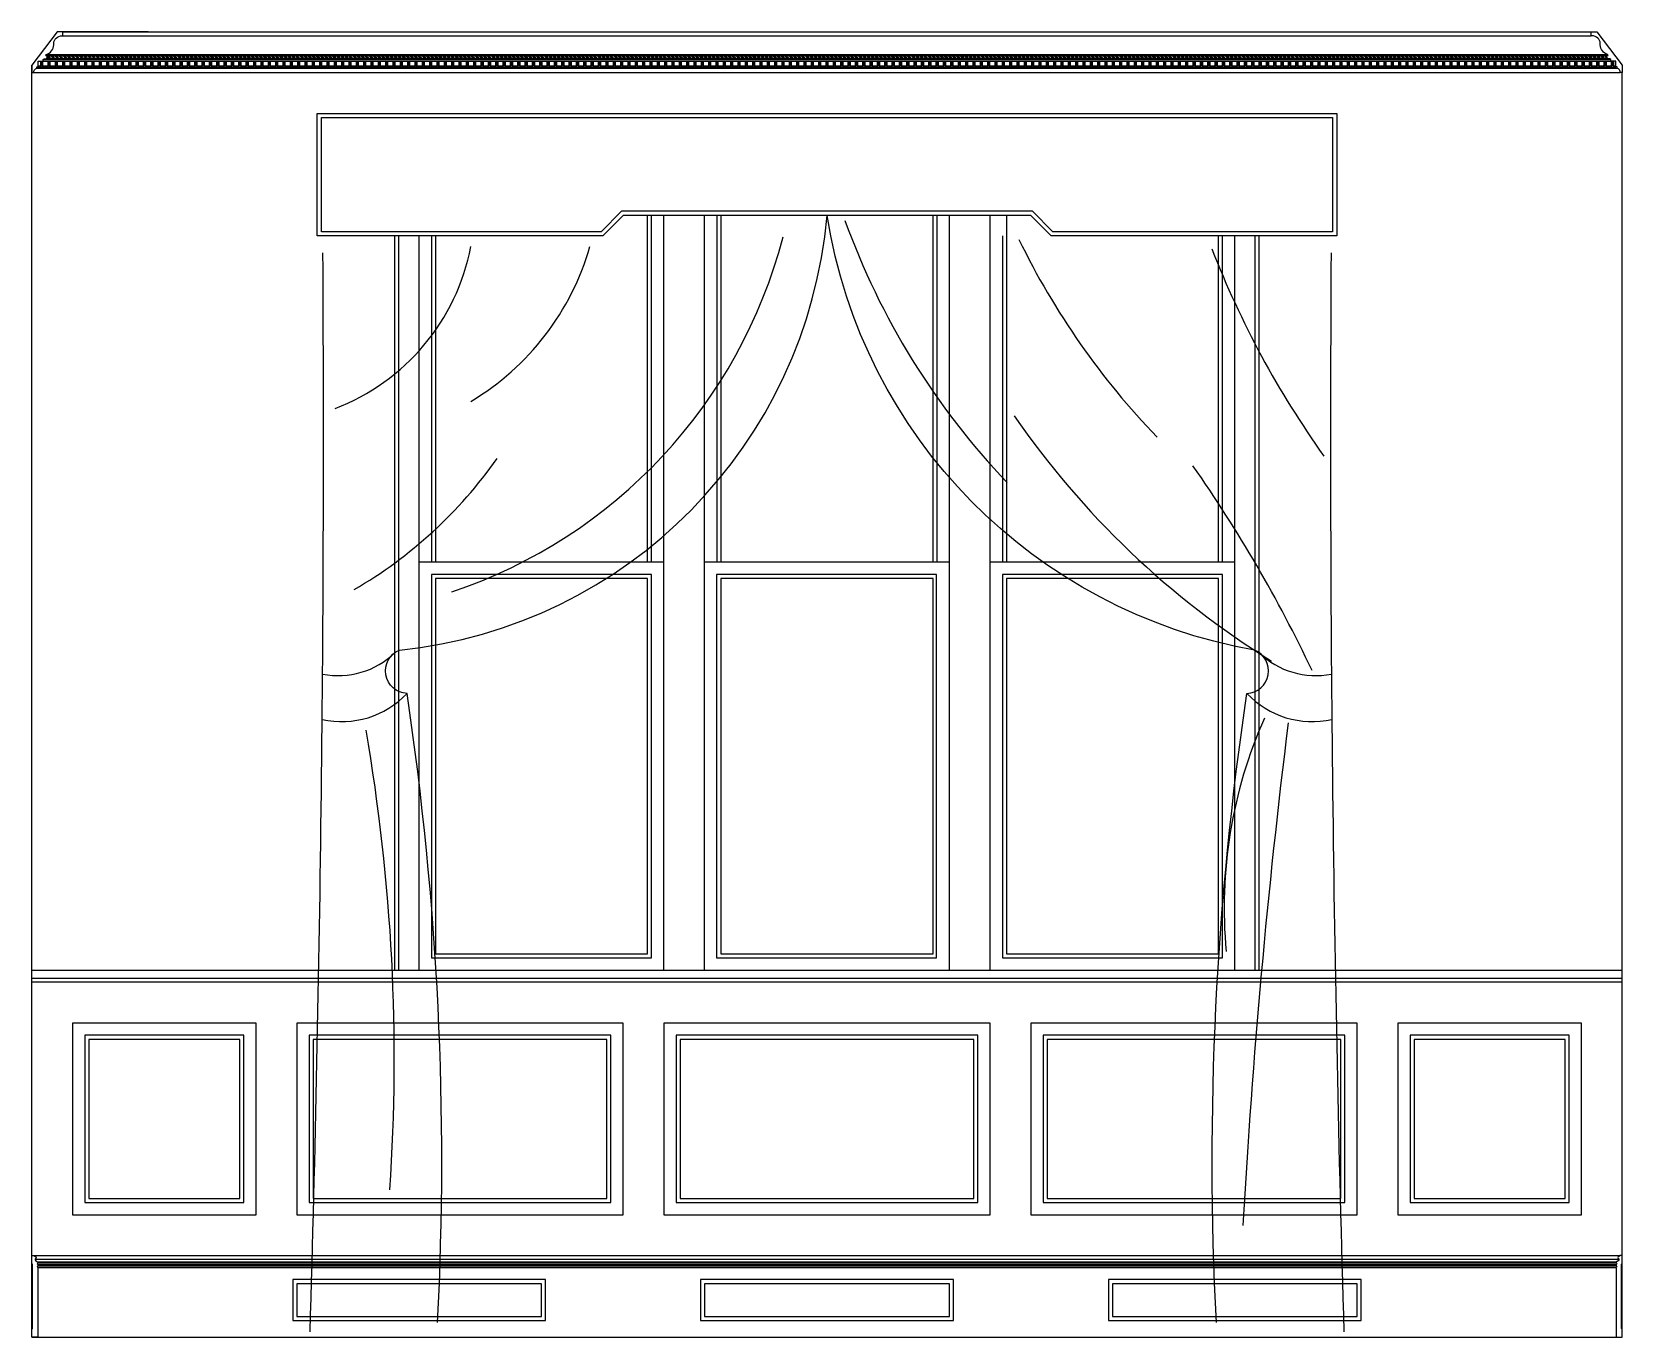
# Model space of a CAD drawing. Header units: metres. Extents: x 6109 to 10009, y 6120 to 9320.
import ezdxf

# ---------------------------------------------------------------- set-up
doc = ezdxf.new("R2010")
doc.units = ezdxf.units.M
for name, color, linetype in [('3', 3, 'Continuous'), ('4', 4, 'Continuous'), ('7', 7, 'Continuous')]:
    doc.layers.add(name, color=color, linetype=linetype)

msp = doc.modelspace()

# ---------------------------------------------------------------- hatches: boundary and pattern name
at = {"layer": '3'}
h = msp.add_hatch(dxfattribs=at)
h.set_pattern_fill('ANSI31', scale=5)
h.paths.add_polyline_path([(6134.27, 9248.21), (6130.27, 9248.21), (6130.27, 9240.21), (6134.27, 9240.21)])
h = msp.add_hatch(dxfattribs=at)
h.set_pattern_fill('ANSI31', scale=5)
h.paths.add_polyline_path([(6152.27, 9248.21), (6148.27, 9248.21), (6148.27, 9240.21), (6152.27, 9240.21)])
h = msp.add_hatch(dxfattribs=at)
h.set_pattern_fill('ANSI31', scale=5)
h.paths.add_polyline_path([(6170.27, 9248.21), (6166.27, 9248.21), (6166.27, 9240.21), (6170.27, 9240.21)])
h = msp.add_hatch(dxfattribs=at)
h.set_pattern_fill('ANSI31', scale=5)
h.paths.add_polyline_path([(6188.27, 9248.21), (6184.27, 9248.21), (6184.27, 9240.21), (6188.27, 9240.21)])
h = msp.add_hatch(dxfattribs=at)
h.set_pattern_fill('ANSI31', scale=5)
h.paths.add_polyline_path([(6206.27, 9248.21), (6202.27, 9248.21), (6202.27, 9240.21), (6206.27, 9240.21)])
h = msp.add_hatch(dxfattribs=at)
h.set_pattern_fill('ANSI31', scale=5)
h.paths.add_polyline_path([(6224.27, 9248.21), (6220.27, 9248.21), (6220.27, 9240.21), (6224.27, 9240.21)])
h = msp.add_hatch(dxfattribs=at)
h.set_pattern_fill('ANSI31', scale=5)
h.paths.add_polyline_path([(6242.27, 9248.21), (6238.27, 9248.21), (6238.27, 9240.21), (6242.27, 9240.21)])
h = msp.add_hatch(dxfattribs=at)
h.set_pattern_fill('ANSI31', scale=5)
h.paths.add_polyline_path([(6260.27, 9248.21), (6256.27, 9248.21), (6256.27, 9240.21), (6260.27, 9240.21)])
h = msp.add_hatch(dxfattribs=at)
h.set_pattern_fill('ANSI31', scale=5)
h.paths.add_polyline_path([(6278.27, 9248.21), (6274.27, 9248.21), (6274.27, 9240.21), (6278.27, 9240.21)])
h = msp.add_hatch(dxfattribs=at)
h.set_pattern_fill('ANSI31', scale=5)
h.paths.add_polyline_path([(6296.27, 9248.21), (6292.27, 9248.21), (6292.27, 9240.21), (6296.27, 9240.21)])
h = msp.add_hatch(dxfattribs=at)
h.set_pattern_fill('ANSI31', scale=5)
h.paths.add_polyline_path([(6314.27, 9248.21), (6310.27, 9248.21), (6310.27, 9240.21), (6314.27, 9240.21)])
h = msp.add_hatch(dxfattribs=at)
h.set_pattern_fill('ANSI31', scale=5)
h.paths.add_polyline_path([(6332.27, 9248.21), (6328.27, 9248.21), (6328.27, 9240.21), (6332.27, 9240.21)])
h = msp.add_hatch(dxfattribs=at)
h.set_pattern_fill('ANSI31', scale=5)
h.paths.add_polyline_path([(6350.27, 9248.21), (6346.27, 9248.21), (6346.27, 9240.21), (6350.27, 9240.21)])
h = msp.add_hatch(dxfattribs=at)
h.set_pattern_fill('ANSI31', scale=5)
h.paths.add_polyline_path([(6368.27, 9248.21), (6364.27, 9248.21), (6364.27, 9240.21), (6368.27, 9240.21)])
h = msp.add_hatch(dxfattribs=at)
h.set_pattern_fill('ANSI31', scale=5)
h.paths.add_polyline_path([(6386.27, 9248.21), (6382.27, 9248.21), (6382.27, 9240.21), (6386.27, 9240.21)])
h = msp.add_hatch(dxfattribs=at)
h.set_pattern_fill('ANSI31', scale=5)
h.paths.add_polyline_path([(6404.27, 9248.21), (6400.27, 9248.21), (6400.27, 9240.21), (6404.27, 9240.21)])
h = msp.add_hatch(dxfattribs=at)
h.set_pattern_fill('ANSI31', scale=5)
h.paths.add_polyline_path([(6422.27, 9248.21), (6418.27, 9248.21), (6418.27, 9240.21), (6422.27, 9240.21)])
h = msp.add_hatch(dxfattribs=at)
h.set_pattern_fill('ANSI31', scale=5)
h.paths.add_polyline_path([(6440.27, 9248.21), (6436.27, 9248.21), (6436.27, 9240.21), (6440.27, 9240.21)])
h = msp.add_hatch(dxfattribs=at)
h.set_pattern_fill('ANSI31', scale=5)
h.paths.add_polyline_path([(6458.27, 9248.21), (6454.27, 9248.21), (6454.27, 9240.21), (6458.27, 9240.21)])
h = msp.add_hatch(dxfattribs=at)
h.set_pattern_fill('ANSI31', scale=5)
h.paths.add_polyline_path([(6476.27, 9248.21), (6472.27, 9248.21), (6472.27, 9240.21), (6476.27, 9240.21)])
h = msp.add_hatch(dxfattribs=at)
h.set_pattern_fill('ANSI31', scale=5)
h.paths.add_polyline_path([(6494.27, 9248.21), (6490.27, 9248.21), (6490.27, 9240.21), (6494.27, 9240.21)])
h = msp.add_hatch(dxfattribs=at)
h.set_pattern_fill('ANSI31', scale=5)
h.paths.add_polyline_path([(6512.27, 9248.21), (6508.27, 9248.21), (6508.27, 9240.21), (6512.27, 9240.21)])
h = msp.add_hatch(dxfattribs=at)
h.set_pattern_fill('ANSI31', scale=5)
h.paths.add_polyline_path([(6530.27, 9248.21), (6526.27, 9248.21), (6526.27, 9240.21), (6530.27, 9240.21)])
h = msp.add_hatch(dxfattribs=at)
h.set_pattern_fill('ANSI31', scale=5)
h.paths.add_polyline_path([(6548.27, 9248.21), (6544.27, 9248.21), (6544.27, 9240.21), (6548.27, 9240.21)])
h = msp.add_hatch(dxfattribs=at)
h.set_pattern_fill('ANSI31', scale=5)
h.paths.add_polyline_path([(6566.27, 9248.21), (6562.27, 9248.21), (6562.27, 9240.21), (6566.27, 9240.21)])
h = msp.add_hatch(dxfattribs=at)
h.set_pattern_fill('ANSI31', scale=5)
h.paths.add_polyline_path([(6584.27, 9248.21), (6580.27, 9248.21), (6580.27, 9240.21), (6584.27, 9240.21)])
h = msp.add_hatch(dxfattribs=at)
h.set_pattern_fill('ANSI31', scale=5)
h.paths.add_polyline_path([(6602.27, 9248.21), (6598.27, 9248.21), (6598.27, 9240.21), (6602.27, 9240.21)])
h = msp.add_hatch(dxfattribs=at)
h.set_pattern_fill('ANSI31', scale=5)
h.paths.add_polyline_path([(6620.27, 9248.21), (6616.27, 9248.21), (6616.27, 9240.21), (6620.27, 9240.21)])
h = msp.add_hatch(dxfattribs=at)
h.set_pattern_fill('ANSI31', scale=5)
h.paths.add_polyline_path([(6638.27, 9248.21), (6634.27, 9248.21), (6634.27, 9240.21), (6638.27, 9240.21)])
h = msp.add_hatch(dxfattribs=at)
h.set_pattern_fill('ANSI31', scale=5)
h.paths.add_polyline_path([(6656.27, 9248.21), (6652.27, 9248.21), (6652.27, 9240.21), (6656.27, 9240.21)])
h = msp.add_hatch(dxfattribs=at)
h.set_pattern_fill('ANSI31', scale=5)
h.paths.add_polyline_path([(6674.27, 9248.21), (6670.27, 9248.21), (6670.27, 9240.21), (6674.27, 9240.21)])
h = msp.add_hatch(dxfattribs=at)
h.set_pattern_fill('ANSI31', scale=5)
h.paths.add_polyline_path([(6692.27, 9248.21), (6688.27, 9248.21), (6688.27, 9240.21), (6692.27, 9240.21)])
h = msp.add_hatch(dxfattribs=at)
h.set_pattern_fill('ANSI31', scale=5)
h.paths.add_polyline_path([(6710.27, 9248.21), (6706.27, 9248.21), (6706.27, 9240.21), (6710.27, 9240.21)])
h = msp.add_hatch(dxfattribs=at)
h.set_pattern_fill('ANSI31', scale=5)
h.paths.add_polyline_path([(6728.27, 9248.21), (6724.27, 9248.21), (6724.27, 9240.21), (6728.27, 9240.21)])
h = msp.add_hatch(dxfattribs=at)
h.set_pattern_fill('ANSI31', scale=5)
h.paths.add_polyline_path([(6746.27, 9248.21), (6742.27, 9248.21), (6742.27, 9240.21), (6746.27, 9240.21)])
h = msp.add_hatch(dxfattribs=at)
h.set_pattern_fill('ANSI31', scale=5)
h.paths.add_polyline_path([(6764.27, 9248.21), (6760.27, 9248.21), (6760.27, 9240.21), (6764.27, 9240.21)])
h = msp.add_hatch(dxfattribs=at)
h.set_pattern_fill('ANSI31', scale=5)
h.paths.add_polyline_path([(6782.27, 9248.21), (6778.27, 9248.21), (6778.27, 9240.21), (6782.27, 9240.21)])
h = msp.add_hatch(dxfattribs=at)
h.set_pattern_fill('ANSI31', scale=5)
h.paths.add_polyline_path([(6800.27, 9248.21), (6796.27, 9248.21), (6796.27, 9240.21), (6800.27, 9240.21)])
h = msp.add_hatch(dxfattribs=at)
h.set_pattern_fill('ANSI31', scale=5)
h.paths.add_polyline_path([(6818.27, 9248.21), (6814.27, 9248.21), (6814.27, 9240.21), (6818.27, 9240.21)])
h = msp.add_hatch(dxfattribs=at)
h.set_pattern_fill('ANSI31', scale=5)
h.paths.add_polyline_path([(6836.27, 9248.21), (6832.27, 9248.21), (6832.27, 9240.21), (6836.27, 9240.21)])
h = msp.add_hatch(dxfattribs=at)
h.set_pattern_fill('ANSI31', scale=5)
h.paths.add_polyline_path([(6854.27, 9248.21), (6850.27, 9248.21), (6850.27, 9240.21), (6854.27, 9240.21)])
h = msp.add_hatch(dxfattribs=at)
h.set_pattern_fill('ANSI31', scale=5)
h.paths.add_polyline_path([(6872.27, 9248.21), (6868.27, 9248.21), (6868.27, 9240.21), (6872.27, 9240.21)])
h = msp.add_hatch(dxfattribs=at)
h.set_pattern_fill('ANSI31', scale=5)
h.paths.add_polyline_path([(6890.27, 9248.21), (6886.27, 9248.21), (6886.27, 9240.21), (6890.27, 9240.21)])
h = msp.add_hatch(dxfattribs=at)
h.set_pattern_fill('ANSI31', scale=5)
h.paths.add_polyline_path([(6908.27, 9248.21), (6904.27, 9248.21), (6904.27, 9240.21), (6908.27, 9240.21)])
h = msp.add_hatch(dxfattribs=at)
h.set_pattern_fill('ANSI31', scale=5)
h.paths.add_polyline_path([(6926.27, 9248.21), (6922.27, 9248.21), (6922.27, 9240.21), (6926.27, 9240.21)])
h = msp.add_hatch(dxfattribs=at)
h.set_pattern_fill('ANSI31', scale=5)
h.paths.add_polyline_path([(6944.27, 9248.21), (6940.27, 9248.21), (6940.27, 9240.21), (6944.27, 9240.21)])
h = msp.add_hatch(dxfattribs=at)
h.set_pattern_fill('ANSI31', scale=5)
h.paths.add_polyline_path([(6962.27, 9248.21), (6958.27, 9248.21), (6958.27, 9240.21), (6962.27, 9240.21)])
h = msp.add_hatch(dxfattribs=at)
h.set_pattern_fill('ANSI31', scale=5)
h.paths.add_polyline_path([(6980.27, 9248.21), (6976.27, 9248.21), (6976.27, 9240.21), (6980.27, 9240.21)])
h = msp.add_hatch(dxfattribs=at)
h.set_pattern_fill('ANSI31', scale=5)
h.paths.add_polyline_path([(6998.27, 9248.21), (6994.27, 9248.21), (6994.27, 9240.21), (6998.27, 9240.21)])
h = msp.add_hatch(dxfattribs=at)
h.set_pattern_fill('ANSI31', scale=5)
h.paths.add_polyline_path([(7016.27, 9248.21), (7012.27, 9248.21), (7012.27, 9240.21), (7016.27, 9240.21)])
h = msp.add_hatch(dxfattribs=at)
h.set_pattern_fill('ANSI31', scale=5)
h.paths.add_polyline_path([(7034.27, 9248.21), (7030.27, 9248.21), (7030.27, 9240.21), (7034.27, 9240.21)])
h = msp.add_hatch(dxfattribs=at)
h.set_pattern_fill('ANSI31', scale=5)
h.paths.add_polyline_path([(7052.27, 9248.21), (7048.27, 9248.21), (7048.27, 9240.21), (7052.27, 9240.21)])
h = msp.add_hatch(dxfattribs=at)
h.set_pattern_fill('ANSI31', scale=5)
h.paths.add_polyline_path([(7070.27, 9248.21), (7066.27, 9248.21), (7066.27, 9240.21), (7070.27, 9240.21)])
h = msp.add_hatch(dxfattribs=at)
h.set_pattern_fill('ANSI31', scale=5)
h.paths.add_polyline_path([(7088.27, 9248.21), (7084.27, 9248.21), (7084.27, 9240.21), (7088.27, 9240.21)])
h = msp.add_hatch(dxfattribs=at)
h.set_pattern_fill('ANSI31', scale=5)
h.paths.add_polyline_path([(7106.27, 9248.21), (7102.27, 9248.21), (7102.27, 9240.21), (7106.27, 9240.21)])
h = msp.add_hatch(dxfattribs=at)
h.set_pattern_fill('ANSI31', scale=5)
h.paths.add_polyline_path([(7124.27, 9248.21), (7120.27, 9248.21), (7120.27, 9240.21), (7124.27, 9240.21)])
h = msp.add_hatch(dxfattribs=at)
h.set_pattern_fill('ANSI31', scale=5)
h.paths.add_polyline_path([(7142.27, 9248.21), (7138.27, 9248.21), (7138.27, 9240.21), (7142.27, 9240.21)])
h = msp.add_hatch(dxfattribs=at)
h.set_pattern_fill('ANSI31', scale=5)
h.paths.add_polyline_path([(7160.27, 9248.21), (7156.27, 9248.21), (7156.27, 9240.21), (7160.27, 9240.21)])
h = msp.add_hatch(dxfattribs=at)
h.set_pattern_fill('ANSI31', scale=5)
h.paths.add_polyline_path([(7178.27, 9248.21), (7174.27, 9248.21), (7174.27, 9240.21), (7178.27, 9240.21)])
h = msp.add_hatch(dxfattribs=at)
h.set_pattern_fill('ANSI31', scale=5)
h.paths.add_polyline_path([(7196.27, 9248.21), (7192.27, 9248.21), (7192.27, 9240.21), (7196.27, 9240.21)])
h = msp.add_hatch(dxfattribs=at)
h.set_pattern_fill('ANSI31', scale=5)
h.paths.add_polyline_path([(7214.27, 9248.21), (7210.27, 9248.21), (7210.27, 9240.21), (7214.27, 9240.21)])
h = msp.add_hatch(dxfattribs=at)
h.set_pattern_fill('ANSI31', scale=5)
h.paths.add_polyline_path([(7232.27, 9248.21), (7228.27, 9248.21), (7228.27, 9240.21), (7232.27, 9240.21)])
h = msp.add_hatch(dxfattribs=at)
h.set_pattern_fill('ANSI31', scale=5)
h.paths.add_polyline_path([(7250.27, 9248.21), (7246.27, 9248.21), (7246.27, 9240.21), (7250.27, 9240.21)])
h = msp.add_hatch(dxfattribs=at)
h.set_pattern_fill('ANSI31', scale=5)
h.paths.add_polyline_path([(7268.27, 9248.21), (7264.27, 9248.21), (7264.27, 9240.21), (7268.27, 9240.21)])
h = msp.add_hatch(dxfattribs=at)
h.set_pattern_fill('ANSI31', scale=5)
h.paths.add_polyline_path([(7286.27, 9248.21), (7282.27, 9248.21), (7282.27, 9240.21), (7286.27, 9240.21)])
h = msp.add_hatch(dxfattribs=at)
h.set_pattern_fill('ANSI31', scale=5)
h.paths.add_polyline_path([(7304.27, 9248.21), (7300.27, 9248.21), (7300.27, 9240.21), (7304.27, 9240.21)])
h = msp.add_hatch(dxfattribs=at)
h.set_pattern_fill('ANSI31', scale=5)
h.paths.add_polyline_path([(7322.27, 9248.21), (7318.27, 9248.21), (7318.27, 9240.21), (7322.27, 9240.21)])
h = msp.add_hatch(dxfattribs=at)
h.set_pattern_fill('ANSI31', scale=5)
h.paths.add_polyline_path([(7340.27, 9248.21), (7336.27, 9248.21), (7336.27, 9240.21), (7340.27, 9240.21)])
h = msp.add_hatch(dxfattribs=at)
h.set_pattern_fill('ANSI31', scale=5)
h.paths.add_polyline_path([(7358.27, 9248.21), (7354.27, 9248.21), (7354.27, 9240.21), (7358.27, 9240.21)])
h = msp.add_hatch(dxfattribs=at)
h.set_pattern_fill('ANSI31', scale=5)
h.paths.add_polyline_path([(7376.27, 9248.21), (7372.27, 9248.21), (7372.27, 9240.21), (7376.27, 9240.21)])
h = msp.add_hatch(dxfattribs=at)
h.set_pattern_fill('ANSI31', scale=5)
h.paths.add_polyline_path([(7394.27, 9248.21), (7390.27, 9248.21), (7390.27, 9240.21), (7394.27, 9240.21)])
h = msp.add_hatch(dxfattribs=at)
h.set_pattern_fill('ANSI31', scale=5)
h.paths.add_polyline_path([(7412.27, 9248.21), (7408.27, 9248.21), (7408.27, 9240.21), (7412.27, 9240.21)])
h = msp.add_hatch(dxfattribs=at)
h.set_pattern_fill('ANSI31', scale=5)
h.paths.add_polyline_path([(7430.27, 9248.21), (7426.27, 9248.21), (7426.27, 9240.21), (7430.27, 9240.21)])
h = msp.add_hatch(dxfattribs=at)
h.set_pattern_fill('ANSI31', scale=5)
h.paths.add_polyline_path([(7448.27, 9248.21), (7444.27, 9248.21), (7444.27, 9240.21), (7448.27, 9240.21)])
h = msp.add_hatch(dxfattribs=at)
h.set_pattern_fill('ANSI31', scale=5)
h.paths.add_polyline_path([(7466.27, 9248.21), (7462.27, 9248.21), (7462.27, 9240.21), (7466.27, 9240.21)])
h = msp.add_hatch(dxfattribs=at)
h.set_pattern_fill('ANSI31', scale=5)
h.paths.add_polyline_path([(7484.27, 9248.21), (7480.27, 9248.21), (7480.27, 9240.21), (7484.27, 9240.21)])
h = msp.add_hatch(dxfattribs=at)
h.set_pattern_fill('ANSI31', scale=5)
h.paths.add_polyline_path([(7502.27, 9248.21), (7498.27, 9248.21), (7498.27, 9240.21), (7502.27, 9240.21)])
h = msp.add_hatch(dxfattribs=at)
h.set_pattern_fill('ANSI31', scale=5)
h.paths.add_polyline_path([(7520.27, 9248.21), (7516.27, 9248.21), (7516.27, 9240.21), (7520.27, 9240.21)])
h = msp.add_hatch(dxfattribs=at)
h.set_pattern_fill('ANSI31', scale=5)
h.paths.add_polyline_path([(7538.27, 9248.21), (7534.27, 9248.21), (7534.27, 9240.21), (7538.27, 9240.21)])
h = msp.add_hatch(dxfattribs=at)
h.set_pattern_fill('ANSI31', scale=5)
h.paths.add_polyline_path([(7556.27, 9248.21), (7552.27, 9248.21), (7552.27, 9240.21), (7556.27, 9240.21)])
h = msp.add_hatch(dxfattribs=at)
h.set_pattern_fill('ANSI31', scale=5)
h.paths.add_polyline_path([(7574.27, 9248.21), (7570.27, 9248.21), (7570.27, 9240.21), (7574.27, 9240.21)])
h = msp.add_hatch(dxfattribs=at)
h.set_pattern_fill('ANSI31', scale=5)
h.paths.add_polyline_path([(7592.27, 9248.21), (7588.27, 9248.21), (7588.27, 9240.21), (7592.27, 9240.21)])
h = msp.add_hatch(dxfattribs=at)
h.set_pattern_fill('ANSI31', scale=5)
h.paths.add_polyline_path([(7610.27, 9248.21), (7606.27, 9248.21), (7606.27, 9240.21), (7610.27, 9240.21)])
h = msp.add_hatch(dxfattribs=at)
h.set_pattern_fill('ANSI31', scale=5)
h.paths.add_polyline_path([(7628.27, 9248.21), (7624.27, 9248.21), (7624.27, 9240.21), (7628.27, 9240.21)])
h = msp.add_hatch(dxfattribs=at)
h.set_pattern_fill('ANSI31', scale=5)
h.paths.add_polyline_path([(7646.27, 9248.21), (7642.27, 9248.21), (7642.27, 9240.21), (7646.27, 9240.21)])
h = msp.add_hatch(dxfattribs=at)
h.set_pattern_fill('ANSI31', scale=5)
h.paths.add_polyline_path([(7664.27, 9248.21), (7660.27, 9248.21), (7660.27, 9240.21), (7664.27, 9240.21)])
h = msp.add_hatch(dxfattribs=at)
h.set_pattern_fill('ANSI31', scale=5)
h.paths.add_polyline_path([(7682.27, 9248.21), (7678.27, 9248.21), (7678.27, 9240.21), (7682.27, 9240.21)])
h = msp.add_hatch(dxfattribs=at)
h.set_pattern_fill('ANSI31', scale=5)
h.paths.add_polyline_path([(7700.27, 9248.21), (7696.27, 9248.21), (7696.27, 9240.21), (7700.27, 9240.21)])
h = msp.add_hatch(dxfattribs=at)
h.set_pattern_fill('ANSI31', scale=5)
h.paths.add_polyline_path([(7718.27, 9248.21), (7714.27, 9248.21), (7714.27, 9240.21), (7718.27, 9240.21)])
h = msp.add_hatch(dxfattribs=at)
h.set_pattern_fill('ANSI31', scale=5)
h.paths.add_polyline_path([(7736.27, 9248.21), (7732.27, 9248.21), (7732.27, 9240.21), (7736.27, 9240.21)])
h = msp.add_hatch(dxfattribs=at)
h.set_pattern_fill('ANSI31', scale=5)
h.paths.add_polyline_path([(7754.27, 9248.21), (7750.27, 9248.21), (7750.27, 9240.21), (7754.27, 9240.21)])
h = msp.add_hatch(dxfattribs=at)
h.set_pattern_fill('ANSI31', scale=5)
h.paths.add_polyline_path([(7772.27, 9248.21), (7768.27, 9248.21), (7768.27, 9240.21), (7772.27, 9240.21)])
h = msp.add_hatch(dxfattribs=at)
h.set_pattern_fill('ANSI31', scale=5)
h.paths.add_polyline_path([(7790.27, 9248.21), (7786.27, 9248.21), (7786.27, 9240.21), (7790.27, 9240.21)])
h = msp.add_hatch(dxfattribs=at)
h.set_pattern_fill('ANSI31', scale=5)
h.paths.add_polyline_path([(7808.27, 9248.21), (7804.27, 9248.21), (7804.27, 9240.21), (7808.27, 9240.21)])
h = msp.add_hatch(dxfattribs=at)
h.set_pattern_fill('ANSI31', scale=5)
h.paths.add_polyline_path([(7826.27, 9248.21), (7822.27, 9248.21), (7822.27, 9240.21), (7826.27, 9240.21)])
h = msp.add_hatch(dxfattribs=at)
h.set_pattern_fill('ANSI31', scale=5)
h.paths.add_polyline_path([(7844.27, 9248.21), (7840.27, 9248.21), (7840.27, 9240.21), (7844.27, 9240.21)])
h = msp.add_hatch(dxfattribs=at)
h.set_pattern_fill('ANSI31', scale=5)
h.paths.add_polyline_path([(7862.27, 9248.21), (7858.27, 9248.21), (7858.27, 9240.21), (7862.27, 9240.21)])
h = msp.add_hatch(dxfattribs=at)
h.set_pattern_fill('ANSI31', scale=5)
h.paths.add_polyline_path([(7880.27, 9248.21), (7876.27, 9248.21), (7876.27, 9240.21), (7880.27, 9240.21)])
h = msp.add_hatch(dxfattribs=at)
h.set_pattern_fill('ANSI31', scale=5)
h.paths.add_polyline_path([(7898.27, 9248.21), (7894.27, 9248.21), (7894.27, 9240.21), (7898.27, 9240.21)])
h = msp.add_hatch(dxfattribs=at)
h.set_pattern_fill('ANSI31', scale=5)
h.paths.add_polyline_path([(7916.27, 9248.21), (7912.27, 9248.21), (7912.27, 9240.21), (7916.27, 9240.21)])
h = msp.add_hatch(dxfattribs=at)
h.set_pattern_fill('ANSI31', scale=5)
h.paths.add_polyline_path([(7934.27, 9248.21), (7930.27, 9248.21), (7930.27, 9240.21), (7934.27, 9240.21)])
h = msp.add_hatch(dxfattribs=at)
h.set_pattern_fill('ANSI31', scale=5)
h.paths.add_polyline_path([(7952.27, 9248.21), (7948.27, 9248.21), (7948.27, 9240.21), (7952.27, 9240.21)])
h = msp.add_hatch(dxfattribs=at)
h.set_pattern_fill('ANSI31', scale=5)
h.paths.add_polyline_path([(7970.27, 9248.21), (7966.27, 9248.21), (7966.27, 9240.21), (7970.27, 9240.21)])
h = msp.add_hatch(dxfattribs=at)
h.set_pattern_fill('ANSI31', scale=5)
h.paths.add_polyline_path([(7988.27, 9248.21), (7984.27, 9248.21), (7984.27, 9240.21), (7988.27, 9240.21)])
h = msp.add_hatch(dxfattribs=at)
h.set_pattern_fill('ANSI31', scale=5)
h.paths.add_polyline_path([(8006.27, 9248.21), (8002.27, 9248.21), (8002.27, 9240.21), (8006.27, 9240.21)])
h = msp.add_hatch(dxfattribs=at)
h.set_pattern_fill('ANSI31', scale=5)
h.paths.add_polyline_path([(8024.27, 9248.21), (8020.27, 9248.21), (8020.27, 9240.21), (8024.27, 9240.21)])
h = msp.add_hatch(dxfattribs=at)
h.set_pattern_fill('ANSI31', scale=5)
h.paths.add_polyline_path([(8042.27, 9248.21), (8038.27, 9248.21), (8038.27, 9240.21), (8042.27, 9240.21)])
h = msp.add_hatch(dxfattribs=at)
h.set_pattern_fill('ANSI31', scale=5)
h.paths.add_polyline_path([(8060.27, 9248.21), (8056.27, 9248.21), (8056.27, 9240.21), (8060.27, 9240.21)])
h = msp.add_hatch(dxfattribs=at)
h.set_pattern_fill('ANSI31', scale=5)
h.paths.add_polyline_path([(8078.27, 9248.21), (8074.27, 9248.21), (8074.27, 9240.21), (8078.27, 9240.21)])
h = msp.add_hatch(dxfattribs=at)
h.set_pattern_fill('ANSI31', scale=5)
h.paths.add_polyline_path([(8096.27, 9248.21), (8092.27, 9248.21), (8092.27, 9240.21), (8096.27, 9240.21)])
h = msp.add_hatch(dxfattribs=at)
h.set_pattern_fill('ANSI31', scale=5)
h.paths.add_polyline_path([(8114.27, 9248.21), (8110.27, 9248.21), (8110.27, 9240.21), (8114.27, 9240.21)])
h = msp.add_hatch(dxfattribs=at)
h.set_pattern_fill('ANSI31', scale=5)
h.paths.add_polyline_path([(8132.27, 9248.21), (8128.27, 9248.21), (8128.27, 9240.21), (8132.27, 9240.21)])
h = msp.add_hatch(dxfattribs=at)
h.set_pattern_fill('ANSI31', scale=5)
h.paths.add_polyline_path([(8150.27, 9248.21), (8146.27, 9248.21), (8146.27, 9240.21), (8150.27, 9240.21)])
h = msp.add_hatch(dxfattribs=at)
h.set_pattern_fill('ANSI31', scale=5)
h.paths.add_polyline_path([(8168.27, 9248.21), (8164.27, 9248.21), (8164.27, 9240.21), (8168.27, 9240.21)])
h = msp.add_hatch(dxfattribs=at)
h.set_pattern_fill('ANSI31', scale=5)
h.paths.add_polyline_path([(8186.27, 9248.21), (8182.27, 9248.21), (8182.27, 9240.21), (8186.27, 9240.21)])
h = msp.add_hatch(dxfattribs=at)
h.set_pattern_fill('ANSI31', scale=5)
h.paths.add_polyline_path([(8204.27, 9248.21), (8200.27, 9248.21), (8200.27, 9240.21), (8204.27, 9240.21)])
h = msp.add_hatch(dxfattribs=at)
h.set_pattern_fill('ANSI31', scale=5)
h.paths.add_polyline_path([(8222.27, 9248.21), (8218.27, 9248.21), (8218.27, 9240.21), (8222.27, 9240.21)])
h = msp.add_hatch(dxfattribs=at)
h.set_pattern_fill('ANSI31', scale=5)
h.paths.add_polyline_path([(8240.27, 9248.21), (8236.27, 9248.21), (8236.27, 9240.21), (8240.27, 9240.21)])
h = msp.add_hatch(dxfattribs=at)
h.set_pattern_fill('ANSI31', scale=5)
h.paths.add_polyline_path([(8258.27, 9248.21), (8254.27, 9248.21), (8254.27, 9240.21), (8258.27, 9240.21)])
h = msp.add_hatch(dxfattribs=at)
h.set_pattern_fill('ANSI31', scale=5)
h.paths.add_polyline_path([(8276.27, 9248.21), (8272.27, 9248.21), (8272.27, 9240.21), (8276.27, 9240.21)])
h = msp.add_hatch(dxfattribs=at)
h.set_pattern_fill('ANSI31', scale=5)
h.paths.add_polyline_path([(8294.27, 9248.21), (8290.27, 9248.21), (8290.27, 9240.21), (8294.27, 9240.21)])
h = msp.add_hatch(dxfattribs=at)
h.set_pattern_fill('ANSI31', scale=5)
h.paths.add_polyline_path([(8312.27, 9248.21), (8308.27, 9248.21), (8308.27, 9240.21), (8312.27, 9240.21)])
h = msp.add_hatch(dxfattribs=at)
h.set_pattern_fill('ANSI31', scale=5)
h.paths.add_polyline_path([(8330.27, 9248.21), (8326.27, 9248.21), (8326.27, 9240.21), (8330.27, 9240.21)])
h = msp.add_hatch(dxfattribs=at)
h.set_pattern_fill('ANSI31', scale=5)
h.paths.add_polyline_path([(8348.27, 9248.21), (8344.27, 9248.21), (8344.27, 9240.21), (8348.27, 9240.21)])
h = msp.add_hatch(dxfattribs=at)
h.set_pattern_fill('ANSI31', scale=5)
h.paths.add_polyline_path([(8366.27, 9248.21), (8362.27, 9248.21), (8362.27, 9240.21), (8366.27, 9240.21)])
h = msp.add_hatch(dxfattribs=at)
h.set_pattern_fill('ANSI31', scale=5)
h.paths.add_polyline_path([(8384.27, 9248.21), (8380.27, 9248.21), (8380.27, 9240.21), (8384.27, 9240.21)])
h = msp.add_hatch(dxfattribs=at)
h.set_pattern_fill('ANSI31', scale=5)
h.paths.add_polyline_path([(8402.27, 9248.21), (8398.27, 9248.21), (8398.27, 9240.21), (8402.27, 9240.21)])
h = msp.add_hatch(dxfattribs=at)
h.set_pattern_fill('ANSI31', scale=5)
h.paths.add_polyline_path([(8420.27, 9248.21), (8416.27, 9248.21), (8416.27, 9240.21), (8420.27, 9240.21)])
h = msp.add_hatch(dxfattribs=at)
h.set_pattern_fill('ANSI31', scale=5)
h.paths.add_polyline_path([(8438.27, 9248.21), (8434.27, 9248.21), (8434.27, 9240.21), (8438.27, 9240.21)])
h = msp.add_hatch(dxfattribs=at)
h.set_pattern_fill('ANSI31', scale=5)
h.paths.add_polyline_path([(8456.27, 9248.21), (8452.27, 9248.21), (8452.27, 9240.21), (8456.27, 9240.21)])
h = msp.add_hatch(dxfattribs=at)
h.set_pattern_fill('ANSI31', scale=5)
h.paths.add_polyline_path([(8474.27, 9248.21), (8470.27, 9248.21), (8470.27, 9240.21), (8474.27, 9240.21)])
h = msp.add_hatch(dxfattribs=at)
h.set_pattern_fill('ANSI31', scale=5)
h.paths.add_polyline_path([(8492.27, 9248.21), (8488.27, 9248.21), (8488.27, 9240.21), (8492.27, 9240.21)])
h = msp.add_hatch(dxfattribs=at)
h.set_pattern_fill('ANSI31', scale=5)
h.paths.add_polyline_path([(8510.27, 9248.21), (8506.27, 9248.21), (8506.27, 9240.21), (8510.27, 9240.21)])
h = msp.add_hatch(dxfattribs=at)
h.set_pattern_fill('ANSI31', scale=5)
h.paths.add_polyline_path([(8528.27, 9248.21), (8524.27, 9248.21), (8524.27, 9240.21), (8528.27, 9240.21)])
h = msp.add_hatch(dxfattribs=at)
h.set_pattern_fill('ANSI31', scale=5)
h.paths.add_polyline_path([(8546.27, 9248.21), (8542.27, 9248.21), (8542.27, 9240.21), (8546.27, 9240.21)])
h = msp.add_hatch(dxfattribs=at)
h.set_pattern_fill('ANSI31', scale=5)
h.paths.add_polyline_path([(8564.27, 9248.21), (8560.27, 9248.21), (8560.27, 9240.21), (8564.27, 9240.21)])
h = msp.add_hatch(dxfattribs=at)
h.set_pattern_fill('ANSI31', scale=5)
h.paths.add_polyline_path([(8582.27, 9248.21), (8578.27, 9248.21), (8578.27, 9240.21), (8582.27, 9240.21)])
h = msp.add_hatch(dxfattribs=at)
h.set_pattern_fill('ANSI31', scale=5)
h.paths.add_polyline_path([(8600.27, 9248.21), (8596.27, 9248.21), (8596.27, 9240.21), (8600.27, 9240.21)])
h = msp.add_hatch(dxfattribs=at)
h.set_pattern_fill('ANSI31', scale=5)
h.paths.add_polyline_path([(8618.27, 9248.21), (8614.27, 9248.21), (8614.27, 9240.21), (8618.27, 9240.21)])
h = msp.add_hatch(dxfattribs=at)
h.set_pattern_fill('ANSI31', scale=5)
h.paths.add_polyline_path([(8636.27, 9248.21), (8632.27, 9248.21), (8632.27, 9240.21), (8636.27, 9240.21)])
h = msp.add_hatch(dxfattribs=at)
h.set_pattern_fill('ANSI31', scale=5)
h.paths.add_polyline_path([(8654.27, 9248.21), (8650.27, 9248.21), (8650.27, 9240.21), (8654.27, 9240.21)])
h = msp.add_hatch(dxfattribs=at)
h.set_pattern_fill('ANSI31', scale=5)
h.paths.add_polyline_path([(8672.27, 9248.21), (8668.27, 9248.21), (8668.27, 9240.21), (8672.27, 9240.21)])
h = msp.add_hatch(dxfattribs=at)
h.set_pattern_fill('ANSI31', scale=5)
h.paths.add_polyline_path([(8690.27, 9248.21), (8686.27, 9248.21), (8686.27, 9240.21), (8690.27, 9240.21)])
h = msp.add_hatch(dxfattribs=at)
h.set_pattern_fill('ANSI31', scale=5)
h.paths.add_polyline_path([(8708.27, 9248.21), (8704.27, 9248.21), (8704.27, 9240.21), (8708.27, 9240.21)])
h = msp.add_hatch(dxfattribs=at)
h.set_pattern_fill('ANSI31', scale=5)
h.paths.add_polyline_path([(8726.27, 9248.21), (8722.27, 9248.21), (8722.27, 9240.21), (8726.27, 9240.21)])
h = msp.add_hatch(dxfattribs=at)
h.set_pattern_fill('ANSI31', scale=5)
h.paths.add_polyline_path([(8744.27, 9248.21), (8740.27, 9248.21), (8740.27, 9240.21), (8744.27, 9240.21)])
h = msp.add_hatch(dxfattribs=at)
h.set_pattern_fill('ANSI31', scale=5)
h.paths.add_polyline_path([(8762.27, 9248.21), (8758.27, 9248.21), (8758.27, 9240.21), (8762.27, 9240.21)])
h = msp.add_hatch(dxfattribs=at)
h.set_pattern_fill('ANSI31', scale=5)
h.paths.add_polyline_path([(8780.27, 9248.21), (8776.27, 9248.21), (8776.27, 9240.21), (8780.27, 9240.21)])
h = msp.add_hatch(dxfattribs=at)
h.set_pattern_fill('ANSI31', scale=5)
h.paths.add_polyline_path([(8798.27, 9248.21), (8794.27, 9248.21), (8794.27, 9240.21), (8798.27, 9240.21)])
h = msp.add_hatch(dxfattribs=at)
h.set_pattern_fill('ANSI31', scale=5)
h.paths.add_polyline_path([(8816.27, 9248.21), (8812.27, 9248.21), (8812.27, 9240.21), (8816.27, 9240.21)])
h = msp.add_hatch(dxfattribs=at)
h.set_pattern_fill('ANSI31', scale=5)
h.paths.add_polyline_path([(8834.27, 9248.21), (8830.27, 9248.21), (8830.27, 9240.21), (8834.27, 9240.21)])
h = msp.add_hatch(dxfattribs=at)
h.set_pattern_fill('ANSI31', scale=5)
h.paths.add_polyline_path([(8852.27, 9248.21), (8848.27, 9248.21), (8848.27, 9240.21), (8852.27, 9240.21)])
h = msp.add_hatch(dxfattribs=at)
h.set_pattern_fill('ANSI31', scale=5)
h.paths.add_polyline_path([(8870.27, 9248.21), (8866.27, 9248.21), (8866.27, 9240.21), (8870.27, 9240.21)])
h = msp.add_hatch(dxfattribs=at)
h.set_pattern_fill('ANSI31', scale=5)
h.paths.add_polyline_path([(8888.27, 9248.21), (8884.27, 9248.21), (8884.27, 9240.21), (8888.27, 9240.21)])
h = msp.add_hatch(dxfattribs=at)
h.set_pattern_fill('ANSI31', scale=5)
h.paths.add_polyline_path([(8906.27, 9248.21), (8902.27, 9248.21), (8902.27, 9240.21), (8906.27, 9240.21)])
h = msp.add_hatch(dxfattribs=at)
h.set_pattern_fill('ANSI31', scale=5)
h.paths.add_polyline_path([(8924.27, 9248.21), (8920.27, 9248.21), (8920.27, 9240.21), (8924.27, 9240.21)])
h = msp.add_hatch(dxfattribs=at)
h.set_pattern_fill('ANSI31', scale=5)
h.paths.add_polyline_path([(8942.27, 9248.21), (8938.27, 9248.21), (8938.27, 9240.21), (8942.27, 9240.21)])
h = msp.add_hatch(dxfattribs=at)
h.set_pattern_fill('ANSI31', scale=5)
h.paths.add_polyline_path([(8960.27, 9248.21), (8956.27, 9248.21), (8956.27, 9240.21), (8960.27, 9240.21)])
h = msp.add_hatch(dxfattribs=at)
h.set_pattern_fill('ANSI31', scale=5)
h.paths.add_polyline_path([(8978.27, 9248.21), (8974.27, 9248.21), (8974.27, 9240.21), (8978.27, 9240.21)])
h = msp.add_hatch(dxfattribs=at)
h.set_pattern_fill('ANSI31', scale=5)
h.paths.add_polyline_path([(8996.27, 9248.21), (8992.27, 9248.21), (8992.27, 9240.21), (8996.27, 9240.21)])
h = msp.add_hatch(dxfattribs=at)
h.set_pattern_fill('ANSI31', scale=5)
h.paths.add_polyline_path([(9014.27, 9248.21), (9010.27, 9248.21), (9010.27, 9240.21), (9014.27, 9240.21)])
h = msp.add_hatch(dxfattribs=at)
h.set_pattern_fill('ANSI31', scale=5)
h.paths.add_polyline_path([(9032.27, 9248.21), (9028.27, 9248.21), (9028.27, 9240.21), (9032.27, 9240.21)])
h = msp.add_hatch(dxfattribs=at)
h.set_pattern_fill('ANSI31', scale=5)
h.paths.add_polyline_path([(9050.27, 9248.21), (9046.27, 9248.21), (9046.27, 9240.21), (9050.27, 9240.21)])
h = msp.add_hatch(dxfattribs=at)
h.set_pattern_fill('ANSI31', scale=5)
h.paths.add_polyline_path([(9068.27, 9248.21), (9064.27, 9248.21), (9064.27, 9240.21), (9068.27, 9240.21)])
h = msp.add_hatch(dxfattribs=at)
h.set_pattern_fill('ANSI31', scale=5)
h.paths.add_polyline_path([(9086.27, 9248.21), (9082.27, 9248.21), (9082.27, 9240.21), (9086.27, 9240.21)])
h = msp.add_hatch(dxfattribs=at)
h.set_pattern_fill('ANSI31', scale=5)
h.paths.add_polyline_path([(9104.27, 9248.21), (9100.27, 9248.21), (9100.27, 9240.21), (9104.27, 9240.21)])
h = msp.add_hatch(dxfattribs=at)
h.set_pattern_fill('ANSI31', scale=5)
h.paths.add_polyline_path([(9122.27, 9248.21), (9118.27, 9248.21), (9118.27, 9240.21), (9122.27, 9240.21)])
h = msp.add_hatch(dxfattribs=at)
h.set_pattern_fill('ANSI31', scale=5)
h.paths.add_polyline_path([(9140.27, 9248.21), (9136.27, 9248.21), (9136.27, 9240.21), (9140.27, 9240.21)])
h = msp.add_hatch(dxfattribs=at)
h.set_pattern_fill('ANSI31', scale=5)
h.paths.add_polyline_path([(9158.27, 9248.21), (9154.27, 9248.21), (9154.27, 9240.21), (9158.27, 9240.21)])
h = msp.add_hatch(dxfattribs=at)
h.set_pattern_fill('ANSI31', scale=5)
h.paths.add_polyline_path([(9176.27, 9248.21), (9172.27, 9248.21), (9172.27, 9240.21), (9176.27, 9240.21)])
h = msp.add_hatch(dxfattribs=at)
h.set_pattern_fill('ANSI31', scale=5)
h.paths.add_polyline_path([(9194.27, 9248.21), (9190.27, 9248.21), (9190.27, 9240.21), (9194.27, 9240.21)])
h = msp.add_hatch(dxfattribs=at)
h.set_pattern_fill('ANSI31', scale=5)
h.paths.add_polyline_path([(9212.27, 9248.21), (9208.27, 9248.21), (9208.27, 9240.21), (9212.27, 9240.21)])
h = msp.add_hatch(dxfattribs=at)
h.set_pattern_fill('ANSI31', scale=5)
h.paths.add_polyline_path([(9230.27, 9248.21), (9226.27, 9248.21), (9226.27, 9240.21), (9230.27, 9240.21)])
h = msp.add_hatch(dxfattribs=at)
h.set_pattern_fill('ANSI31', scale=5)
h.paths.add_polyline_path([(9248.27, 9248.21), (9244.27, 9248.21), (9244.27, 9240.21), (9248.27, 9240.21)])
h = msp.add_hatch(dxfattribs=at)
h.set_pattern_fill('ANSI31', scale=5)
h.paths.add_polyline_path([(9266.27, 9248.21), (9262.27, 9248.21), (9262.27, 9240.21), (9266.27, 9240.21)])
h = msp.add_hatch(dxfattribs=at)
h.set_pattern_fill('ANSI31', scale=5)
h.paths.add_polyline_path([(9284.27, 9248.21), (9280.27, 9248.21), (9280.27, 9240.21), (9284.27, 9240.21)])
h = msp.add_hatch(dxfattribs=at)
h.set_pattern_fill('ANSI31', scale=5)
h.paths.add_polyline_path([(9302.27, 9248.21), (9298.27, 9248.21), (9298.27, 9240.21), (9302.27, 9240.21)])
h = msp.add_hatch(dxfattribs=at)
h.set_pattern_fill('ANSI31', scale=5)
h.paths.add_polyline_path([(9320.27, 9248.21), (9316.27, 9248.21), (9316.27, 9240.21), (9320.27, 9240.21)])
h = msp.add_hatch(dxfattribs=at)
h.set_pattern_fill('ANSI31', scale=5)
h.paths.add_polyline_path([(9338.27, 9248.21), (9334.27, 9248.21), (9334.27, 9240.21), (9338.27, 9240.21)])
h = msp.add_hatch(dxfattribs=at)
h.set_pattern_fill('ANSI31', scale=5)
h.paths.add_polyline_path([(9356.27, 9248.21), (9352.27, 9248.21), (9352.27, 9240.21), (9356.27, 9240.21)])
h = msp.add_hatch(dxfattribs=at)
h.set_pattern_fill('ANSI31', scale=5)
h.paths.add_polyline_path([(9374.27, 9248.21), (9370.27, 9248.21), (9370.27, 9240.21), (9374.27, 9240.21)])
h = msp.add_hatch(dxfattribs=at)
h.set_pattern_fill('ANSI31', scale=5)
h.paths.add_polyline_path([(9392.27, 9248.21), (9388.27, 9248.21), (9388.27, 9240.21), (9392.27, 9240.21)])
h = msp.add_hatch(dxfattribs=at)
h.set_pattern_fill('ANSI31', scale=5)
h.paths.add_polyline_path([(9410.27, 9248.21), (9406.27, 9248.21), (9406.27, 9240.21), (9410.27, 9240.21)])
h = msp.add_hatch(dxfattribs=at)
h.set_pattern_fill('ANSI31', scale=5)
h.paths.add_polyline_path([(9428.27, 9248.21), (9424.27, 9248.21), (9424.27, 9240.21), (9428.27, 9240.21)])
h = msp.add_hatch(dxfattribs=at)
h.set_pattern_fill('ANSI31', scale=5)
h.paths.add_polyline_path([(9446.27, 9248.21), (9442.27, 9248.21), (9442.27, 9240.21), (9446.27, 9240.21)])
h = msp.add_hatch(dxfattribs=at)
h.set_pattern_fill('ANSI31', scale=5)
h.paths.add_polyline_path([(9464.27, 9248.21), (9460.27, 9248.21), (9460.27, 9240.21), (9464.27, 9240.21)])
h = msp.add_hatch(dxfattribs=at)
h.set_pattern_fill('ANSI31', scale=5)
h.paths.add_polyline_path([(9482.27, 9248.21), (9478.27, 9248.21), (9478.27, 9240.21), (9482.27, 9240.21)])
h = msp.add_hatch(dxfattribs=at)
h.set_pattern_fill('ANSI31', scale=5)
h.paths.add_polyline_path([(9500.27, 9248.21), (9496.27, 9248.21), (9496.27, 9240.21), (9500.27, 9240.21)])
h = msp.add_hatch(dxfattribs=at)
h.set_pattern_fill('ANSI31', scale=5)
h.paths.add_polyline_path([(9518.27, 9248.21), (9514.27, 9248.21), (9514.27, 9240.21), (9518.27, 9240.21)])
h = msp.add_hatch(dxfattribs=at)
h.set_pattern_fill('ANSI31', scale=5)
h.paths.add_polyline_path([(9536.27, 9248.21), (9532.27, 9248.21), (9532.27, 9240.21), (9536.27, 9240.21)])
h = msp.add_hatch(dxfattribs=at)
h.set_pattern_fill('ANSI31', scale=5)
h.paths.add_polyline_path([(9554.27, 9248.21), (9550.27, 9248.21), (9550.27, 9240.21), (9554.27, 9240.21)])
h = msp.add_hatch(dxfattribs=at)
h.set_pattern_fill('ANSI31', scale=5)
h.paths.add_polyline_path([(9572.27, 9248.21), (9568.27, 9248.21), (9568.27, 9240.21), (9572.27, 9240.21)])
h = msp.add_hatch(dxfattribs=at)
h.set_pattern_fill('ANSI31', scale=5)
h.paths.add_polyline_path([(9590.27, 9248.21), (9586.27, 9248.21), (9586.27, 9240.21), (9590.27, 9240.21)])
h = msp.add_hatch(dxfattribs=at)
h.set_pattern_fill('ANSI31', scale=5)
h.paths.add_polyline_path([(9608.27, 9248.21), (9604.27, 9248.21), (9604.27, 9240.21), (9608.27, 9240.21)])
h = msp.add_hatch(dxfattribs=at)
h.set_pattern_fill('ANSI31', scale=5)
h.paths.add_polyline_path([(9626.27, 9248.21), (9622.27, 9248.21), (9622.27, 9240.21), (9626.27, 9240.21)])
h = msp.add_hatch(dxfattribs=at)
h.set_pattern_fill('ANSI31', scale=5)
h.paths.add_polyline_path([(9644.27, 9248.21), (9640.27, 9248.21), (9640.27, 9240.21), (9644.27, 9240.21)])
h = msp.add_hatch(dxfattribs=at)
h.set_pattern_fill('ANSI31', scale=5)
h.paths.add_polyline_path([(9662.27, 9248.21), (9658.27, 9248.21), (9658.27, 9240.21), (9662.27, 9240.21)])
h = msp.add_hatch(dxfattribs=at)
h.set_pattern_fill('ANSI31', scale=5)
h.paths.add_polyline_path([(9680.27, 9248.21), (9676.27, 9248.21), (9676.27, 9240.21), (9680.27, 9240.21)])
h = msp.add_hatch(dxfattribs=at)
h.set_pattern_fill('ANSI31', scale=5)
h.paths.add_polyline_path([(9698.27, 9248.21), (9694.27, 9248.21), (9694.27, 9240.21), (9698.27, 9240.21)])
h = msp.add_hatch(dxfattribs=at)
h.set_pattern_fill('ANSI31', scale=5)
h.paths.add_polyline_path([(9716.27, 9248.21), (9712.27, 9248.21), (9712.27, 9240.21), (9716.27, 9240.21)])
h = msp.add_hatch(dxfattribs=at)
h.set_pattern_fill('ANSI31', scale=5)
h.paths.add_polyline_path([(9734.27, 9248.21), (9730.27, 9248.21), (9730.27, 9240.21), (9734.27, 9240.21)])
h = msp.add_hatch(dxfattribs=at)
h.set_pattern_fill('ANSI31', scale=5)
h.paths.add_polyline_path([(9752.27, 9248.21), (9748.27, 9248.21), (9748.27, 9240.21), (9752.27, 9240.21)])
h = msp.add_hatch(dxfattribs=at)
h.set_pattern_fill('ANSI31', scale=5)
h.paths.add_polyline_path([(9770.27, 9248.21), (9766.27, 9248.21), (9766.27, 9240.21), (9770.27, 9240.21)])
h = msp.add_hatch(dxfattribs=at)
h.set_pattern_fill('ANSI31', scale=5)
h.paths.add_polyline_path([(9788.27, 9248.21), (9784.27, 9248.21), (9784.27, 9240.21), (9788.27, 9240.21)])
h = msp.add_hatch(dxfattribs=at)
h.set_pattern_fill('ANSI31', scale=5)
h.paths.add_polyline_path([(9806.27, 9248.21), (9802.27, 9248.21), (9802.27, 9240.21), (9806.27, 9240.21)])
h = msp.add_hatch(dxfattribs=at)
h.set_pattern_fill('ANSI31', scale=5)
h.paths.add_polyline_path([(9824.27, 9248.21), (9820.27, 9248.21), (9820.27, 9240.21), (9824.27, 9240.21)])
h = msp.add_hatch(dxfattribs=at)
h.set_pattern_fill('ANSI31', scale=5)
h.paths.add_polyline_path([(9842.27, 9248.21), (9838.27, 9248.21), (9838.27, 9240.21), (9842.27, 9240.21)])
h = msp.add_hatch(dxfattribs=at)
h.set_pattern_fill('ANSI31', scale=5)
h.paths.add_polyline_path([(9860.27, 9248.21), (9856.27, 9248.21), (9856.27, 9240.21), (9860.27, 9240.21)])
h = msp.add_hatch(dxfattribs=at)
h.set_pattern_fill('ANSI31', scale=5)
h.paths.add_polyline_path([(9878.27, 9248.21), (9874.27, 9248.21), (9874.27, 9240.21), (9878.27, 9240.21)])
h = msp.add_hatch(dxfattribs=at)
h.set_pattern_fill('ANSI31', scale=5)
h.paths.add_polyline_path([(9896.27, 9248.21), (9892.27, 9248.21), (9892.27, 9240.21), (9896.27, 9240.21)])
h = msp.add_hatch(dxfattribs=at)
h.set_pattern_fill('ANSI31', scale=5)
h.paths.add_polyline_path([(9914.27, 9248.21), (9910.27, 9248.21), (9910.27, 9240.21), (9914.27, 9240.21)])
h = msp.add_hatch(dxfattribs=at)
h.set_pattern_fill('ANSI31', scale=5)
h.paths.add_polyline_path([(9932.27, 9248.21), (9928.27, 9248.21), (9928.27, 9240.21), (9932.27, 9240.21)])
h = msp.add_hatch(dxfattribs=at)
h.set_pattern_fill('ANSI31', scale=5)
h.paths.add_polyline_path([(9950.27, 9248.21), (9946.27, 9248.21), (9946.27, 9240.21), (9950.27, 9240.21)])
h = msp.add_hatch(dxfattribs=at)
h.set_pattern_fill('ANSI31', scale=5)
h.paths.add_polyline_path([(9968.27, 9248.21), (9964.27, 9248.21), (9964.27, 9240.21), (9968.27, 9240.21)])
h = msp.add_hatch(dxfattribs=at)
h.set_pattern_fill('ANSI31', scale=5)
h.paths.add_polyline_path([(9986.27, 9248.21), (9982.27, 9248.21), (9982.27, 9240.21), (9986.27, 9240.21)])
h = msp.add_hatch(dxfattribs=at)
h.set_pattern_fill('AR-RROOF', scale=490)
h.paths.add_polyline_path([(7799.02, 7060.21), (8319.02, 7060.21), (8319.02, 7980.21), (7799.02, 7980.21)])
h.paths.add_polyline_path([(7099.02, 7060.21), (7619.02, 7060.21), (7619.02, 7980.21), (7521.03, 7980.21, -0.1), (7099.02, 7816.67)])
h.paths.add_polyline_path([(8499.02, 7060.21), (9019.02, 7060.21), (9019.02, 7824.15, -0.08), (8654.97, 7980.21), (8499.02, 7980.21)])
h.paths.add_polyline_path([(7799.02, 8226.42), (7799.02, 8020.21), (8319.02, 8020.21), (8319.02, 8281.75, -0.13), (8059.02, 8870.21, -0.15)])
h = msp.add_hatch(dxfattribs=at)
h.set_pattern_fill('SQUARE', scale=100)
h.paths.add_polyline_path([(6759.02, 6251.21), (6759.02, 6171.21), (7359.02, 6171.21), (7359.02, 6251.21)])
h = msp.add_hatch(dxfattribs=at)
h.set_pattern_fill('SQUARE', scale=100)
h.paths.add_polyline_path([(8359.02, 6251.21), (7759.02, 6251.21), (7759.02, 6171.21), (8359.02, 6171.21)])
h = msp.add_hatch(dxfattribs=at)
h.set_pattern_fill('SQUARE', scale=100)
h.paths.add_polyline_path([(8759.02, 6251.21), (8759.02, 6171.21), (9359.02, 6171.21), (9359.02, 6251.21)])

# ---------------------------------------------------------------- linework, layer by layer
for p, q in [((6185.02, 9310.21), (9933.02, 9310.21)), ((6136.27, 9236.21), (6136.27, 9248.21)), ((6137.02, 9252.21), (9981.02, 9252.21)), ((6137.02, 9248.21), (9981.02, 9248.21)), ((6139.02, 9254.21), (9975.02, 9254.21)), ((6143.02, 9262.21), (9975.02, 9262.21)), ((6145.02, 9264.21), (9973.02, 9264.21)), ((6154.27, 9236.21), (6154.27, 9248.21)), ((6172.27, 9236.21), (6172.27, 9248.21)), ((6190.27, 9236.21), (6190.27, 9248.21)), ((6208.27, 9236.21), (6208.27, 9248.21)), ((6226.27, 9236.21), (6226.27, 9248.21)), ((6244.27, 9236.21), (6244.27, 9248.21)), ((6262.27, 9236.21), (6262.27, 9248.21)), ((6280.27, 9236.21), (6280.27, 9248.21)), ((6298.27, 9236.21), (6298.27, 9248.21)), ((6316.27, 9236.21), (6316.27, 9248.21)), ((6334.27, 9236.21), (6334.27, 9248.21)), ((6352.27, 9236.21), (6352.27, 9248.21)), ((6370.27, 9236.21), (6370.27, 9248.21)), ((6388.27, 9236.21), (6388.27, 9248.21)), ((6406.27, 9236.21), (6406.27, 9248.21)), ((6424.27, 9236.21), (6424.27, 9248.21)), ((6442.27, 9236.21), (6442.27, 9248.21)), ((6460.27, 9236.21), (6460.27, 9248.21)), ((6478.27, 9236.21), (6478.27, 9248.21)), ((6496.27, 9236.21), (6496.27, 9248.21)), ((6514.27, 9236.21), (6514.27, 9248.21)), ((6532.27, 9236.21), (6532.27, 9248.21)), ((6550.27, 9236.21), (6550.27, 9248.21)), ((6568.27, 9236.21), (6568.27, 9248.21)), ((6586.27, 9236.21), (6586.27, 9248.21)), ((6604.27, 9236.21), (6604.27, 9248.21)), ((6622.27, 9236.21), (6622.27, 9248.21)), ((6640.27, 9236.21), (6640.27, 9248.21)), ((6658.27, 9236.21), (6658.27, 9248.21)), ((6676.27, 9236.21), (6676.27, 9248.21)), ((6694.27, 9236.21), (6694.27, 9248.21)), ((6712.27, 9236.21), (6712.27, 9248.21)), ((6730.27, 9236.21), (6730.27, 9248.21)), ((6748.27, 9236.21), (6748.27, 9248.21)), ((6766.27, 9236.21), (6766.27, 9248.21)), ((6784.27, 9236.21), (6784.27, 9248.21)), ((6802.27, 9236.21), (6802.27, 9248.21)), ((6820.27, 9236.21), (6820.27, 9248.21)), ((6838.27, 9236.21), (6838.27, 9248.21)), ((6856.27, 9236.21), (6856.27, 9248.21)), ((6874.27, 9236.21), (6874.27, 9248.21)), ((6892.27, 9236.21), (6892.27, 9248.21)), ((6910.27, 9236.21), (6910.27, 9248.21)), ((6928.27, 9236.21), (6928.27, 9248.21)), ((6946.27, 9236.21), (6946.27, 9248.21)), ((6964.27, 9236.21), (6964.27, 9248.21)), ((6982.27, 9236.21), (6982.27, 9248.21)), ((7000.27, 9236.21), (7000.27, 9248.21)), ((7018.27, 9236.21), (7018.27, 9248.21)), ((7036.27, 9236.21), (7036.27, 9248.21)), ((7054.27, 9236.21), (7054.27, 9248.21)), ((7072.27, 9236.21), (7072.27, 9248.21)), ((7090.27, 9236.21), (7090.27, 9248.21)), ((7108.27, 9236.21), (7108.27, 9248.21)), ((7126.27, 9236.21), (7126.27, 9248.21)), ((7144.27, 9236.21), (7144.27, 9248.21)), ((7162.27, 9236.21), (7162.27, 9248.21)), ((7180.27, 9236.21), (7180.27, 9248.21)), ((7198.27, 9236.21), (7198.27, 9248.21)), ((7216.27, 9236.21), (7216.27, 9248.21)), ((7234.27, 9236.21), (7234.27, 9248.21)), ((7252.27, 9236.21), (7252.27, 9248.21)), ((7270.27, 9236.21), (7270.27, 9248.21)), ((7288.27, 9236.21), (7288.27, 9248.21)), ((7306.27, 9236.21), (7306.27, 9248.21)), ((7324.27, 9236.21), (7324.27, 9248.21)), ((7342.27, 9236.21), (7342.27, 9248.21)), ((7360.27, 9236.21), (7360.27, 9248.21)), ((7378.27, 9236.21), (7378.27, 9248.21)), ((7396.27, 9236.21), (7396.27, 9248.21)), ((7414.27, 9236.21), (7414.27, 9248.21)), ((7432.27, 9236.21), (7432.27, 9248.21)), ((7450.27, 9236.21), (7450.27, 9248.21)), ((7468.27, 9236.21), (7468.27, 9248.21)), ((7486.27, 9236.21), (7486.27, 9248.21)), ((7504.27, 9236.21), (7504.27, 9248.21)), ((7522.27, 9236.21), (7522.27, 9248.21)), ((7540.27, 9236.21), (7540.27, 9248.21)), ((7558.27, 9236.21), (7558.27, 9248.21)), ((7576.27, 9236.21), (7576.27, 9248.21)), ((7594.27, 9236.21), (7594.27, 9248.21)), ((7612.27, 9236.21), (7612.27, 9248.21)), ((7630.27, 9236.21), (7630.27, 9248.21)), ((7648.27, 9236.21), (7648.27, 9248.21)), ((7666.27, 9236.21), (7666.27, 9248.21)), ((7684.27, 9236.21), (7684.27, 9248.21)), ((7702.27, 9236.21), (7702.27, 9248.21)), ((7720.27, 9236.21), (7720.27, 9248.21)), ((7738.27, 9236.21), (7738.27, 9248.21)), ((7756.27, 9236.21), (7756.27, 9248.21)), ((7774.27, 9236.21), (7774.27, 9248.21)), ((7792.27, 9236.21), (7792.27, 9248.21)), ((7810.27, 9236.21), (7810.27, 9248.21)), ((7828.27, 9236.21), (7828.27, 9248.21)), ((7846.27, 9236.21), (7846.27, 9248.21)), ((7864.27, 9236.21), (7864.27, 9248.21)), ((7882.27, 9236.21), (7882.27, 9248.21)), ((7900.27, 9236.21), (7900.27, 9248.21)), ((7918.27, 9236.21), (7918.27, 9248.21)), ((7936.27, 9236.21), (7936.27, 9248.21)), ((7954.27, 9236.21), (7954.27, 9248.21)), ((7972.27, 9236.21), (7972.27, 9248.21)), ((7990.27, 9236.21), (7990.27, 9248.21)), ((8008.27, 9236.21), (8008.27, 9248.21)), ((8026.27, 9236.21), (8026.27, 9248.21)), ((8044.27, 9236.21), (8044.27, 9248.21)), ((8062.27, 9236.21), (8062.27, 9248.21)), ((8080.27, 9236.21), (8080.27, 9248.21)), ((8098.27, 9236.21), (8098.27, 9248.21)), ((8116.27, 9236.21), (8116.27, 9248.21)), ((8134.27, 9236.21), (8134.27, 9248.21)), ((8152.27, 9236.21), (8152.27, 9248.21)), ((8170.27, 9236.21), (8170.27, 9248.21)), ((8188.27, 9236.21), (8188.27, 9248.21)), ((8206.27, 9236.21), (8206.27, 9248.21)), ((8224.27, 9236.21), (8224.27, 9248.21)), ((8242.27, 9236.21), (8242.27, 9248.21)), ((8260.27, 9236.21), (8260.27, 9248.21)), ((8278.27, 9236.21), (8278.27, 9248.21)), ((8296.27, 9236.21), (8296.27, 9248.21)), ((8314.27, 9236.21), (8314.27, 9248.21)), ((8332.27, 9236.21), (8332.27, 9248.21)), ((8350.27, 9236.21), (8350.27, 9248.21)), ((8368.27, 9236.21), (8368.27, 9248.21)), ((8386.27, 9236.21), (8386.27, 9248.21)), ((8404.27, 9236.21), (8404.27, 9248.21)), ((8422.27, 9236.21), (8422.27, 9248.21)), ((8440.27, 9236.21), (8440.27, 9248.21)), ((8458.27, 9236.21), (8458.27, 9248.21)), ((8476.27, 9236.21), (8476.27, 9248.21)), ((8494.27, 9236.21), (8494.27, 9248.21)), ((8512.27, 9236.21), (8512.27, 9248.21)), ((8530.27, 9236.21), (8530.27, 9248.21)), ((8548.27, 9236.21), (8548.27, 9248.21)), ((8566.27, 9236.21), (8566.27, 9248.21)), ((8584.27, 9236.21), (8584.27, 9248.21)), ((8602.27, 9236.21), (8602.27, 9248.21)), ((8620.27, 9236.21), (8620.27, 9248.21)), ((8638.27, 9236.21), (8638.27, 9248.21)), ((8656.27, 9236.21), (8656.27, 9248.21)), ((8674.27, 9236.21), (8674.27, 9248.21)), ((8692.27, 9236.21), (8692.27, 9248.21)), ((8710.27, 9236.21), (8710.27, 9248.21)), ((8728.27, 9236.21), (8728.27, 9248.21)), ((8746.27, 9236.21), (8746.27, 9248.21)), ((8764.27, 9236.21), (8764.27, 9248.21)), ((8782.27, 9236.21), (8782.27, 9248.21)), ((8800.27, 9236.21), (8800.27, 9248.21)), ((8818.27, 9236.21), (8818.27, 9248.21)), ((8836.27, 9236.21), (8836.27, 9248.21)), ((8854.27, 9236.21), (8854.27, 9248.21)), ((8872.27, 9236.21), (8872.27, 9248.21)), ((8890.27, 9236.21), (8890.27, 9248.21)), ((8908.27, 9236.21), (8908.27, 9248.21)), ((8926.27, 9236.21), (8926.27, 9248.21)), ((8944.27, 9236.21), (8944.27, 9248.21)), ((8962.27, 9236.21), (8962.27, 9248.21)), ((8980.27, 9236.21), (8980.27, 9248.21)), ((8998.27, 9236.21), (8998.27, 9248.21)), ((9016.27, 9236.21), (9016.27, 9248.21)), ((9034.27, 9236.21), (9034.27, 9248.21)), ((9052.27, 9236.21), (9052.27, 9248.21)), ((9070.27, 9236.21), (9070.27, 9248.21)), ((9088.27, 9236.21), (9088.27, 9248.21)), ((9106.27, 9236.21), (9106.27, 9248.21)), ((9124.27, 9236.21), (9124.27, 9248.21)), ((9142.27, 9236.21), (9142.27, 9248.21)), ((9160.27, 9236.21), (9160.27, 9248.21)), ((9178.27, 9236.21), (9178.27, 9248.21)), ((9196.27, 9236.21), (9196.27, 9248.21)), ((9214.27, 9236.21), (9214.27, 9248.21)), ((9232.27, 9236.21), (9232.27, 9248.21)), ((9250.27, 9236.21), (9250.27, 9248.21)), ((9268.27, 9236.21), (9268.27, 9248.21)), ((9286.27, 9236.21), (9286.27, 9248.21)), ((9304.27, 9236.21), (9304.27, 9248.21)), ((9322.27, 9236.21), (9322.27, 9248.21)), ((9340.27, 9236.21), (9340.27, 9248.21)), ((9358.27, 9236.21), (9358.27, 9248.21)), ((9376.27, 9236.21), (9376.27, 9248.21)), ((9394.27, 9236.21), (9394.27, 9248.21)), ((9412.27, 9236.21), (9412.27, 9248.21)), ((9430.27, 9236.21), (9430.27, 9248.21)), ((9448.27, 9236.21), (9448.27, 9248.21)), ((9466.27, 9236.21), (9466.27, 9248.21)), ((9484.27, 9236.21), (9484.27, 9248.21)), ((9502.27, 9236.21), (9502.27, 9248.21)), ((9520.27, 9236.21), (9520.27, 9248.21)), ((9538.27, 9236.21), (9538.27, 9248.21)), ((9556.27, 9236.21), (9556.27, 9248.21)), ((9574.27, 9236.21), (9574.27, 9248.21)), ((9592.27, 9236.21), (9592.27, 9248.21)), ((9610.27, 9236.21), (9610.27, 9248.21)), ((9628.27, 9236.21), (9628.27, 9248.21)), ((9646.27, 9236.21), (9646.27, 9248.21)), ((9664.27, 9236.21), (9664.27, 9248.21)), ((9682.27, 9236.21), (9682.27, 9248.21)), ((9700.27, 9236.21), (9700.27, 9248.21)), ((9718.27, 9236.21), (9718.27, 9248.21)), ((9736.27, 9236.21), (9736.27, 9248.21)), ((9754.27, 9236.21), (9754.27, 9248.21)), ((9772.27, 9236.21), (9772.27, 9248.21)), ((9790.27, 9236.21), (9790.27, 9248.21)), ((9808.27, 9236.21), (9808.27, 9248.21)), ((9826.27, 9236.21), (9826.27, 9248.21)), ((9844.27, 9236.21), (9844.27, 9248.21)), ((9862.27, 9236.21), (9862.27, 9248.21)), ((9880.27, 9236.21), (9880.27, 9248.21)), ((9898.27, 9236.21), (9898.27, 9248.21)), ((9916.27, 9236.21), (9916.27, 9248.21)), ((9934.27, 9236.21), (9934.27, 9248.21)), ((9952.27, 9236.21), (9952.27, 9248.21)), ((9970.27, 9236.21), (9970.27, 9248.21)), ((9988.27, 9236.21), (9988.27, 9248.21)), ((6121.02, 9231.21), (9997.02, 9231.21)), ((6125.02, 9234.21), (9993.02, 9234.21)), ((6130.27, 9240.21), (6134.27, 9240.21)), ((6130.27, 9238.21), (6134.27, 9238.21)), ((6148.27, 9240.21), (6152.27, 9240.21)), ((6148.27, 9238.21), (6152.27, 9238.21)), ((6166.27, 9240.21), (6170.27, 9240.21)), ((6166.27, 9238.21), (6170.27, 9238.21)), ((6184.27, 9240.21), (6188.27, 9240.21)), ((6184.27, 9238.21), (6188.27, 9238.21)), ((6202.27, 9240.21), (6206.27, 9240.21)), ((6202.27, 9238.21), (6206.27, 9238.21)), ((6220.27, 9240.21), (6224.27, 9240.21)), ((6220.27, 9238.21), (6224.27, 9238.21)), ((6238.27, 9240.21), (6242.27, 9240.21)), ((6238.27, 9238.21), (6242.27, 9238.21)), ((6256.27, 9240.21), (6260.27, 9240.21)), ((6256.27, 9238.21), (6260.27, 9238.21)), ((6274.27, 9240.21), (6278.27, 9240.21)), ((6274.27, 9238.21), (6278.27, 9238.21)), ((6292.27, 9240.21), (6296.27, 9240.21)), ((6292.27, 9238.21), (6296.27, 9238.21)), ((6310.27, 9240.21), (6314.27, 9240.21)), ((6310.27, 9238.21), (6314.27, 9238.21)), ((6328.27, 9240.21), (6332.27, 9240.21)), ((6328.27, 9238.21), (6332.27, 9238.21)), ((6346.27, 9240.21), (6350.27, 9240.21)), ((6346.27, 9238.21), (6350.27, 9238.21)), ((6364.27, 9240.21), (6368.27, 9240.21)), ((6364.27, 9238.21), (6368.27, 9238.21)), ((6382.27, 9240.21), (6386.27, 9240.21)), ((6382.27, 9238.21), (6386.27, 9238.21)), ((6400.27, 9240.21), (6404.27, 9240.21)), ((6400.27, 9238.21), (6404.27, 9238.21)), ((6418.27, 9240.21), (6422.27, 9240.21)), ((6418.27, 9238.21), (6422.27, 9238.21)), ((6436.27, 9240.21), (6440.27, 9240.21)), ((6436.27, 9238.21), (6440.27, 9238.21)), ((6454.27, 9240.21), (6458.27, 9240.21)), ((6454.27, 9238.21), (6458.27, 9238.21)), ((6472.27, 9240.21), (6476.27, 9240.21)), ((6472.27, 9238.21), (6476.27, 9238.21)), ((6490.27, 9240.21), (6494.27, 9240.21)), ((6490.27, 9238.21), (6494.27, 9238.21)), ((6508.27, 9240.21), (6512.27, 9240.21)), ((6508.27, 9238.21), (6512.27, 9238.21)), ((6526.27, 9240.21), (6530.27, 9240.21)), ((6526.27, 9238.21), (6530.27, 9238.21)), ((6544.27, 9240.21), (6548.27, 9240.21)), ((6544.27, 9238.21), (6548.27, 9238.21)), ((6562.27, 9240.21), (6566.27, 9240.21)), ((6562.27, 9238.21), (6566.27, 9238.21)), ((6580.27, 9240.21), (6584.27, 9240.21)), ((6580.27, 9238.21), (6584.27, 9238.21)), ((6598.27, 9240.21), (6602.27, 9240.21)), ((6598.27, 9238.21), (6602.27, 9238.21)), ((6616.27, 9240.21), (6620.27, 9240.21)), ((6616.27, 9238.21), (6620.27, 9238.21)), ((6634.27, 9240.21), (6638.27, 9240.21)), ((6634.27, 9238.21), (6638.27, 9238.21)), ((6652.27, 9240.21), (6656.27, 9240.21)), ((6652.27, 9238.21), (6656.27, 9238.21)), ((6670.27, 9240.21), (6674.27, 9240.21)), ((6670.27, 9238.21), (6674.27, 9238.21)), ((6688.27, 9240.21), (6692.27, 9240.21)), ((6688.27, 9238.21), (6692.27, 9238.21)), ((6706.27, 9240.21), (6710.27, 9240.21)), ((6706.27, 9238.21), (6710.27, 9238.21)), ((6724.27, 9240.21), (6728.27, 9240.21)), ((6724.27, 9238.21), (6728.27, 9238.21)), ((6742.27, 9240.21), (6746.27, 9240.21)), ((6742.27, 9238.21), (6746.27, 9238.21)), ((6760.27, 9240.21), (6764.27, 9240.21)), ((6760.27, 9238.21), (6764.27, 9238.21)), ((6778.27, 9240.21), (6782.27, 9240.21)), ((6778.27, 9238.21), (6782.27, 9238.21)), ((6796.27, 9240.21), (6800.27, 9240.21)), ((6796.27, 9238.21), (6800.27, 9238.21)), ((6814.27, 9240.21), (6818.27, 9240.21)), ((6814.27, 9238.21), (6818.27, 9238.21)), ((6832.27, 9240.21), (6836.27, 9240.21)), ((6832.27, 9238.21), (6836.27, 9238.21)), ((6850.27, 9240.21), (6854.27, 9240.21)), ((6850.27, 9238.21), (6854.27, 9238.21)), ((6868.27, 9240.21), (6872.27, 9240.21)), ((6868.27, 9238.21), (6872.27, 9238.21)), ((6886.27, 9240.21), (6890.27, 9240.21)), ((6886.27, 9238.21), (6890.27, 9238.21)), ((6904.27, 9240.21), (6908.27, 9240.21)), ((6904.27, 9238.21), (6908.27, 9238.21)), ((6922.27, 9240.21), (6926.27, 9240.21)), ((6922.27, 9238.21), (6926.27, 9238.21)), ((6940.27, 9240.21), (6944.27, 9240.21)), ((6940.27, 9238.21), (6944.27, 9238.21)), ((6958.27, 9240.21), (6962.27, 9240.21)), ((6958.27, 9238.21), (6962.27, 9238.21)), ((6976.27, 9240.21), (6980.27, 9240.21)), ((6976.27, 9238.21), (6980.27, 9238.21)), ((6994.27, 9240.21), (6998.27, 9240.21)), ((6994.27, 9238.21), (6998.27, 9238.21)), ((7012.27, 9240.21), (7016.27, 9240.21)), ((7012.27, 9238.21), (7016.27, 9238.21)), ((7030.27, 9240.21), (7034.27, 9240.21)), ((7030.27, 9238.21), (7034.27, 9238.21)), ((7048.27, 9240.21), (7052.27, 9240.21)), ((7048.27, 9238.21), (7052.27, 9238.21)), ((7066.27, 9240.21), (7070.27, 9240.21)), ((7066.27, 9238.21), (7070.27, 9238.21)), ((7084.27, 9240.21), (7088.27, 9240.21)), ((7084.27, 9238.21), (7088.27, 9238.21)), ((7102.27, 9240.21), (7106.27, 9240.21)), ((7102.27, 9238.21), (7106.27, 9238.21)), ((7120.27, 9240.21), (7124.27, 9240.21)), ((7120.27, 9238.21), (7124.27, 9238.21)), ((7138.27, 9240.21), (7142.27, 9240.21)), ((7138.27, 9238.21), (7142.27, 9238.21)), ((7156.27, 9240.21), (7160.27, 9240.21)), ((7156.27, 9238.21), (7160.27, 9238.21)), ((7174.27, 9240.21), (7178.27, 9240.21)), ((7174.27, 9238.21), (7178.27, 9238.21)), ((7192.27, 9240.21), (7196.27, 9240.21)), ((7192.27, 9238.21), (7196.27, 9238.21)), ((7210.27, 9240.21), (7214.27, 9240.21)), ((7210.27, 9238.21), (7214.27, 9238.21)), ((7228.27, 9240.21), (7232.27, 9240.21)), ((7228.27, 9238.21), (7232.27, 9238.21)), ((7246.27, 9240.21), (7250.27, 9240.21)), ((7246.27, 9238.21), (7250.27, 9238.21)), ((7264.27, 9240.21), (7268.27, 9240.21)), ((7264.27, 9238.21), (7268.27, 9238.21)), ((7282.27, 9240.21), (7286.27, 9240.21)), ((7282.27, 9238.21), (7286.27, 9238.21)), ((7300.27, 9240.21), (7304.27, 9240.21)), ((7300.27, 9238.21), (7304.27, 9238.21)), ((7318.27, 9240.21), (7322.27, 9240.21)), ((7318.27, 9238.21), (7322.27, 9238.21)), ((7336.27, 9240.21), (7340.27, 9240.21)), ((7336.27, 9238.21), (7340.27, 9238.21)), ((7354.27, 9240.21), (7358.27, 9240.21)), ((7354.27, 9238.21), (7358.27, 9238.21)), ((7372.27, 9240.21), (7376.27, 9240.21)), ((7372.27, 9238.21), (7376.27, 9238.21)), ((7390.27, 9240.21), (7394.27, 9240.21)), ((7390.27, 9238.21), (7394.27, 9238.21)), ((7408.27, 9240.21), (7412.27, 9240.21)), ((7408.27, 9238.21), (7412.27, 9238.21)), ((7426.27, 9240.21), (7430.27, 9240.21)), ((7426.27, 9238.21), (7430.27, 9238.21)), ((7444.27, 9240.21), (7448.27, 9240.21)), ((7444.27, 9238.21), (7448.27, 9238.21)), ((7462.27, 9240.21), (7466.27, 9240.21)), ((7462.27, 9238.21), (7466.27, 9238.21)), ((7480.27, 9240.21), (7484.27, 9240.21)), ((7480.27, 9238.21), (7484.27, 9238.21)), ((7498.27, 9240.21), (7502.27, 9240.21)), ((7498.27, 9238.21), (7502.27, 9238.21)), ((7516.27, 9240.21), (7520.27, 9240.21)), ((7516.27, 9238.21), (7520.27, 9238.21)), ((7534.27, 9240.21), (7538.27, 9240.21)), ((7534.27, 9238.21), (7538.27, 9238.21)), ((7552.27, 9240.21), (7556.27, 9240.21)), ((7552.27, 9238.21), (7556.27, 9238.21)), ((7570.27, 9240.21), (7574.27, 9240.21)), ((7570.27, 9238.21), (7574.27, 9238.21)), ((7588.27, 9240.21), (7592.27, 9240.21)), ((7588.27, 9238.21), (7592.27, 9238.21)), ((7606.27, 9240.21), (7610.27, 9240.21)), ((7606.27, 9238.21), (7610.27, 9238.21)), ((7624.27, 9240.21), (7628.27, 9240.21)), ((7624.27, 9238.21), (7628.27, 9238.21)), ((7642.27, 9240.21), (7646.27, 9240.21)), ((7642.27, 9238.21), (7646.27, 9238.21)), ((7660.27, 9240.21), (7664.27, 9240.21)), ((7660.27, 9238.21), (7664.27, 9238.21)), ((7678.27, 9240.21), (7682.27, 9240.21)), ((7678.27, 9238.21), (7682.27, 9238.21)), ((7696.27, 9240.21), (7700.27, 9240.21)), ((7696.27, 9238.21), (7700.27, 9238.21)), ((7714.27, 9240.21), (7718.27, 9240.21)), ((7714.27, 9238.21), (7718.27, 9238.21)), ((7732.27, 9240.21), (7736.27, 9240.21)), ((7732.27, 9238.21), (7736.27, 9238.21)), ((7750.27, 9240.21), (7754.27, 9240.21)), ((7750.27, 9238.21), (7754.27, 9238.21)), ((7768.27, 9240.21), (7772.27, 9240.21)), ((7768.27, 9238.21), (7772.27, 9238.21)), ((7786.27, 9240.21), (7790.27, 9240.21)), ((7786.27, 9238.21), (7790.27, 9238.21)), ((7804.27, 9240.21), (7808.27, 9240.21)), ((7804.27, 9238.21), (7808.27, 9238.21)), ((7822.27, 9240.21), (7826.27, 9240.21)), ((7822.27, 9238.21), (7826.27, 9238.21)), ((7840.27, 9240.21), (7844.27, 9240.21)), ((7840.27, 9238.21), (7844.27, 9238.21)), ((7858.27, 9240.21), (7862.27, 9240.21)), ((7858.27, 9238.21), (7862.27, 9238.21)), ((7876.27, 9240.21), (7880.27, 9240.21)), ((7876.27, 9238.21), (7880.27, 9238.21)), ((7894.27, 9240.21), (7898.27, 9240.21)), ((7894.27, 9238.21), (7898.27, 9238.21)), ((7912.27, 9240.21), (7916.27, 9240.21)), ((7912.27, 9238.21), (7916.27, 9238.21)), ((7930.27, 9240.21), (7934.27, 9240.21)), ((7930.27, 9238.21), (7934.27, 9238.21)), ((7948.27, 9240.21), (7952.27, 9240.21)), ((7948.27, 9238.21), (7952.27, 9238.21)), ((7966.27, 9240.21), (7970.27, 9240.21)), ((7966.27, 9238.21), (7970.27, 9238.21)), ((7984.27, 9240.21), (7988.27, 9240.21)), ((7984.27, 9238.21), (7988.27, 9238.21)), ((8002.27, 9240.21), (8006.27, 9240.21)), ((8002.27, 9238.21), (8006.27, 9238.21)), ((8020.27, 9240.21), (8024.27, 9240.21)), ((8020.27, 9238.21), (8024.27, 9238.21)), ((8038.27, 9240.21), (8042.27, 9240.21)), ((8038.27, 9238.21), (8042.27, 9238.21)), ((8056.27, 9240.21), (8060.27, 9240.21)), ((8056.27, 9238.21), (8060.27, 9238.21)), ((8074.27, 9240.21), (8078.27, 9240.21)), ((8074.27, 9238.21), (8078.27, 9238.21)), ((8092.27, 9240.21), (8096.27, 9240.21)), ((8092.27, 9238.21), (8096.27, 9238.21)), ((8110.27, 9240.21), (8114.27, 9240.21)), ((8110.27, 9238.21), (8114.27, 9238.21)), ((8128.27, 9240.21), (8132.27, 9240.21)), ((8128.27, 9238.21), (8132.27, 9238.21)), ((8146.27, 9240.21), (8150.27, 9240.21)), ((8146.27, 9238.21), (8150.27, 9238.21)), ((8164.27, 9240.21), (8168.27, 9240.21)), ((8164.27, 9238.21), (8168.27, 9238.21)), ((8182.27, 9240.21), (8186.27, 9240.21)), ((8182.27, 9238.21), (8186.27, 9238.21)), ((8200.27, 9240.21), (8204.27, 9240.21)), ((8200.27, 9238.21), (8204.27, 9238.21)), ((8218.27, 9240.21), (8222.27, 9240.21)), ((8218.27, 9238.21), (8222.27, 9238.21)), ((8236.27, 9240.21), (8240.27, 9240.21)), ((8236.27, 9238.21), (8240.27, 9238.21)), ((8254.27, 9240.21), (8258.27, 9240.21)), ((8254.27, 9238.21), (8258.27, 9238.21)), ((8272.27, 9240.21), (8276.27, 9240.21)), ((8272.27, 9238.21), (8276.27, 9238.21)), ((8290.27, 9240.21), (8294.27, 9240.21)), ((8290.27, 9238.21), (8294.27, 9238.21)), ((8308.27, 9240.21), (8312.27, 9240.21)), ((8308.27, 9238.21), (8312.27, 9238.21)), ((8326.27, 9240.21), (8330.27, 9240.21)), ((8326.27, 9238.21), (8330.27, 9238.21)), ((8344.27, 9240.21), (8348.27, 9240.21)), ((8344.27, 9238.21), (8348.27, 9238.21)), ((8362.27, 9240.21), (8366.27, 9240.21)), ((8362.27, 9238.21), (8366.27, 9238.21)), ((8380.27, 9240.21), (8384.27, 9240.21)), ((8380.27, 9238.21), (8384.27, 9238.21)), ((8398.27, 9240.21), (8402.27, 9240.21)), ((8398.27, 9238.21), (8402.27, 9238.21)), ((8416.27, 9240.21), (8420.27, 9240.21)), ((8416.27, 9238.21), (8420.27, 9238.21)), ((8434.27, 9240.21), (8438.27, 9240.21)), ((8434.27, 9238.21), (8438.27, 9238.21)), ((8452.27, 9240.21), (8456.27, 9240.21)), ((8452.27, 9238.21), (8456.27, 9238.21)), ((8470.27, 9240.21), (8474.27, 9240.21)), ((8470.27, 9238.21), (8474.27, 9238.21)), ((8488.27, 9240.21), (8492.27, 9240.21)), ((8488.27, 9238.21), (8492.27, 9238.21)), ((8506.27, 9240.21), (8510.27, 9240.21)), ((8506.27, 9238.21), (8510.27, 9238.21)), ((8524.27, 9240.21), (8528.27, 9240.21)), ((8524.27, 9238.21), (8528.27, 9238.21)), ((8542.27, 9240.21), (8546.27, 9240.21)), ((8542.27, 9238.21), (8546.27, 9238.21)), ((8560.27, 9240.21), (8564.27, 9240.21)), ((8560.27, 9238.21), (8564.27, 9238.21)), ((8578.27, 9240.21), (8582.27, 9240.21)), ((8578.27, 9238.21), (8582.27, 9238.21)), ((8596.27, 9240.21), (8600.27, 9240.21)), ((8596.27, 9238.21), (8600.27, 9238.21)), ((8614.27, 9240.21), (8618.27, 9240.21)), ((8614.27, 9238.21), (8618.27, 9238.21)), ((8632.27, 9240.21), (8636.27, 9240.21)), ((8632.27, 9238.21), (8636.27, 9238.21)), ((8650.27, 9240.21), (8654.27, 9240.21)), ((8650.27, 9238.21), (8654.27, 9238.21)), ((8668.27, 9240.21), (8672.27, 9240.21)), ((8668.27, 9238.21), (8672.27, 9238.21)), ((8686.27, 9240.21), (8690.27, 9240.21)), ((8686.27, 9238.21), (8690.27, 9238.21)), ((8704.27, 9240.21), (8708.27, 9240.21)), ((8704.27, 9238.21), (8708.27, 9238.21)), ((8722.27, 9240.21), (8726.27, 9240.21)), ((8722.27, 9238.21), (8726.27, 9238.21)), ((8740.27, 9240.21), (8744.27, 9240.21)), ((8740.27, 9238.21), (8744.27, 9238.21)), ((8758.27, 9240.21), (8762.27, 9240.21)), ((8758.27, 9238.21), (8762.27, 9238.21)), ((8776.27, 9240.21), (8780.27, 9240.21)), ((8776.27, 9238.21), (8780.27, 9238.21)), ((8794.27, 9240.21), (8798.27, 9240.21)), ((8794.27, 9238.21), (8798.27, 9238.21)), ((8812.27, 9240.21), (8816.27, 9240.21)), ((8812.27, 9238.21), (8816.27, 9238.21)), ((8830.27, 9240.21), (8834.27, 9240.21)), ((8830.27, 9238.21), (8834.27, 9238.21)), ((8848.27, 9240.21), (8852.27, 9240.21)), ((8848.27, 9238.21), (8852.27, 9238.21)), ((8866.27, 9240.21), (8870.27, 9240.21)), ((8866.27, 9238.21), (8870.27, 9238.21)), ((8884.27, 9240.21), (8888.27, 9240.21)), ((8884.27, 9238.21), (8888.27, 9238.21)), ((8902.27, 9240.21), (8906.27, 9240.21)), ((8902.27, 9238.21), (8906.27, 9238.21)), ((8920.27, 9240.21), (8924.27, 9240.21)), ((8920.27, 9238.21), (8924.27, 9238.21)), ((8938.27, 9240.21), (8942.27, 9240.21)), ((8938.27, 9238.21), (8942.27, 9238.21)), ((8956.27, 9240.21), (8960.27, 9240.21)), ((8956.27, 9238.21), (8960.27, 9238.21)), ((8974.27, 9240.21), (8978.27, 9240.21)), ((8974.27, 9238.21), (8978.27, 9238.21)), ((8992.27, 9240.21), (8996.27, 9240.21)), ((8992.27, 9238.21), (8996.27, 9238.21)), ((9010.27, 9240.21), (9014.27, 9240.21)), ((9010.27, 9238.21), (9014.27, 9238.21)), ((9028.27, 9240.21), (9032.27, 9240.21)), ((9028.27, 9238.21), (9032.27, 9238.21)), ((9046.27, 9240.21), (9050.27, 9240.21)), ((9046.27, 9238.21), (9050.27, 9238.21)), ((9064.27, 9240.21), (9068.27, 9240.21)), ((9064.27, 9238.21), (9068.27, 9238.21)), ((9082.27, 9240.21), (9086.27, 9240.21)), ((9082.27, 9238.21), (9086.27, 9238.21)), ((9100.27, 9240.21), (9104.27, 9240.21)), ((9100.27, 9238.21), (9104.27, 9238.21)), ((9118.27, 9240.21), (9122.27, 9240.21)), ((9118.27, 9238.21), (9122.27, 9238.21)), ((9136.27, 9240.21), (9140.27, 9240.21)), ((9136.27, 9238.21), (9140.27, 9238.21)), ((9154.27, 9240.21), (9158.27, 9240.21)), ((9154.27, 9238.21), (9158.27, 9238.21)), ((9172.27, 9240.21), (9176.27, 9240.21)), ((9172.27, 9238.21), (9176.27, 9238.21)), ((9190.27, 9240.21), (9194.27, 9240.21)), ((9190.27, 9238.21), (9194.27, 9238.21)), ((9208.27, 9240.21), (9212.27, 9240.21)), ((9208.27, 9238.21), (9212.27, 9238.21)), ((9226.27, 9240.21), (9230.27, 9240.21)), ((9226.27, 9238.21), (9230.27, 9238.21)), ((9244.27, 9240.21), (9248.27, 9240.21)), ((9244.27, 9238.21), (9248.27, 9238.21)), ((9262.27, 9240.21), (9266.27, 9240.21)), ((9262.27, 9238.21), (9266.27, 9238.21)), ((9280.27, 9240.21), (9284.27, 9240.21)), ((9280.27, 9238.21), (9284.27, 9238.21)), ((9298.27, 9240.21), (9302.27, 9240.21)), ((9298.27, 9238.21), (9302.27, 9238.21)), ((9316.27, 9240.21), (9320.27, 9240.21)), ((9316.27, 9238.21), (9320.27, 9238.21)), ((9334.27, 9240.21), (9338.27, 9240.21)), ((9334.27, 9238.21), (9338.27, 9238.21)), ((9352.27, 9240.21), (9356.27, 9240.21)), ((9352.27, 9238.21), (9356.27, 9238.21)), ((9370.27, 9240.21), (9374.27, 9240.21)), ((9370.27, 9238.21), (9374.27, 9238.21)), ((9388.27, 9240.21), (9392.27, 9240.21)), ((9388.27, 9238.21), (9392.27, 9238.21)), ((9406.27, 9240.21), (9410.27, 9240.21)), ((9406.27, 9238.21), (9410.27, 9238.21)), ((9424.27, 9240.21), (9428.27, 9240.21)), ((9424.27, 9238.21), (9428.27, 9238.21)), ((9442.27, 9240.21), (9446.27, 9240.21)), ((9442.27, 9238.21), (9446.27, 9238.21)), ((9460.27, 9240.21), (9464.27, 9240.21)), ((9460.27, 9238.21), (9464.27, 9238.21)), ((9478.27, 9240.21), (9482.27, 9240.21)), ((9478.27, 9238.21), (9482.27, 9238.21)), ((9496.27, 9240.21), (9500.27, 9240.21)), ((9496.27, 9238.21), (9500.27, 9238.21)), ((9514.27, 9240.21), (9518.27, 9240.21)), ((9514.27, 9238.21), (9518.27, 9238.21)), ((9532.27, 9240.21), (9536.27, 9240.21)), ((9532.27, 9238.21), (9536.27, 9238.21)), ((9550.27, 9240.21), (9554.27, 9240.21)), ((9550.27, 9238.21), (9554.27, 9238.21)), ((9568.27, 9240.21), (9572.27, 9240.21)), ((9568.27, 9238.21), (9572.27, 9238.21)), ((9586.27, 9240.21), (9590.27, 9240.21)), ((9586.27, 9238.21), (9590.27, 9238.21)), ((9604.27, 9240.21), (9608.27, 9240.21)), ((9604.27, 9238.21), (9608.27, 9238.21)), ((9622.27, 9240.21), (9626.27, 9240.21)), ((9622.27, 9238.21), (9626.27, 9238.21)), ((9640.27, 9240.21), (9644.27, 9240.21)), ((9640.27, 9238.21), (9644.27, 9238.21)), ((9658.27, 9240.21), (9662.27, 9240.21)), ((9658.27, 9238.21), (9662.27, 9238.21)), ((9676.27, 9240.21), (9680.27, 9240.21)), ((9676.27, 9238.21), (9680.27, 9238.21)), ((9694.27, 9240.21), (9698.27, 9240.21)), ((9694.27, 9238.21), (9698.27, 9238.21)), ((9712.27, 9240.21), (9716.27, 9240.21)), ((9712.27, 9238.21), (9716.27, 9238.21)), ((9730.27, 9240.21), (9734.27, 9240.21)), ((9730.27, 9238.21), (9734.27, 9238.21)), ((9748.27, 9240.21), (9752.27, 9240.21)), ((9748.27, 9238.21), (9752.27, 9238.21)), ((9766.27, 9240.21), (9770.27, 9240.21)), ((9766.27, 9238.21), (9770.27, 9238.21)), ((9784.27, 9240.21), (9788.27, 9240.21)), ((9784.27, 9238.21), (9788.27, 9238.21)), ((9802.27, 9240.21), (9806.27, 9240.21)), ((9802.27, 9238.21), (9806.27, 9238.21)), ((9820.27, 9240.21), (9824.27, 9240.21)), ((9820.27, 9238.21), (9824.27, 9238.21)), ((9838.27, 9240.21), (9842.27, 9240.21)), ((9838.27, 9238.21), (9842.27, 9238.21)), ((9856.27, 9240.21), (9860.27, 9240.21)), ((9856.27, 9238.21), (9860.27, 9238.21)), ((9874.27, 9240.21), (9878.27, 9240.21)), ((9874.27, 9238.21), (9878.27, 9238.21)), ((9892.27, 9240.21), (9896.27, 9240.21)), ((9892.27, 9238.21), (9896.27, 9238.21)), ((9910.27, 9240.21), (9914.27, 9240.21)), ((9910.27, 9238.21), (9914.27, 9238.21)), ((9928.27, 9240.21), (9932.27, 9240.21)), ((9928.27, 9238.21), (9932.27, 9238.21)), ((9946.27, 9240.21), (9950.27, 9240.21)), ((9946.27, 9238.21), (9950.27, 9238.21)), ((9964.27, 9240.21), (9968.27, 9240.21)), ((9964.27, 9238.21), (9968.27, 9238.21)), ((9982.27, 9240.21), (9986.27, 9240.21)), ((9982.27, 9238.21), (9986.27, 9238.21)), ((7009.02, 7020.21), (7009.02, 8820.21)), ((9109.02, 7020.21), (9109.02, 8820.21)), ((6109.02, 7000.21), (10009.02, 7000.21)), ((6117.03, 6311.85), (10001.01, 6311.85)), ((6124.02, 6305.21), (9994.02, 6305.21)), ((6124.02, 6302.21), (9994.02, 6302.21)), ((6124.02, 6298.21), (9994.02, 6298.21)), ((6124.02, 6295.21), (9994.02, 6295.21)), ((6124.02, 6291.21), (9994.02, 6291.21))]:
    msp.add_line(p, q, dxfattribs=at)
for points in [[(6130.27, 9248.21), (6130.27, 9236.21), (6125.02, 9236.21)], [(6148.27, 9248.21), (6148.27, 9236.21), (6136.27, 9236.21), (6134.27, 9238.21), (6134.27, 9248.21)], [(6166.27, 9248.21), (6166.27, 9236.21), (6154.27, 9236.21), (6152.27, 9238.21), (6152.27, 9248.21)], [(6184.27, 9248.21), (6184.27, 9236.21), (6172.27, 9236.21), (6170.27, 9238.21), (6170.27, 9248.21)], [(6202.27, 9248.21), (6202.27, 9236.21), (6190.27, 9236.21), (6188.27, 9238.21), (6188.27, 9248.21)], [(6220.27, 9248.21), (6220.27, 9236.21), (6208.27, 9236.21), (6206.27, 9238.21), (6206.27, 9248.21)], [(6238.27, 9248.21), (6238.27, 9236.21), (6226.27, 9236.21), (6224.27, 9238.21), (6224.27, 9248.21)], [(6256.27, 9248.21), (6256.27, 9236.21), (6244.27, 9236.21), (6242.27, 9238.21), (6242.27, 9248.21)], [(6274.27, 9248.21), (6274.27, 9236.21), (6262.27, 9236.21), (6260.27, 9238.21), (6260.27, 9248.21)], [(6292.27, 9248.21), (6292.27, 9236.21), (6280.27, 9236.21), (6278.27, 9238.21), (6278.27, 9248.21)], [(6310.27, 9248.21), (6310.27, 9236.21), (6298.27, 9236.21), (6296.27, 9238.21), (6296.27, 9248.21)], [(6328.27, 9248.21), (6328.27, 9236.21), (6316.27, 9236.21), (6314.27, 9238.21), (6314.27, 9248.21)], [(6346.27, 9248.21), (6346.27, 9236.21), (6334.27, 9236.21), (6332.27, 9238.21), (6332.27, 9248.21)], [(6364.27, 9248.21), (6364.27, 9236.21), (6352.27, 9236.21), (6350.27, 9238.21), (6350.27, 9248.21)], [(6382.27, 9248.21), (6382.27, 9236.21), (6370.27, 9236.21), (6368.27, 9238.21), (6368.27, 9248.21)], [(6400.27, 9248.21), (6400.27, 9236.21), (6388.27, 9236.21), (6386.27, 9238.21), (6386.27, 9248.21)], [(6418.27, 9248.21), (6418.27, 9236.21), (6406.27, 9236.21), (6404.27, 9238.21), (6404.27, 9248.21)], [(6436.27, 9248.21), (6436.27, 9236.21), (6424.27, 9236.21), (6422.27, 9238.21), (6422.27, 9248.21)], [(6454.27, 9248.21), (6454.27, 9236.21), (6442.27, 9236.21), (6440.27, 9238.21), (6440.27, 9248.21)], [(6472.27, 9248.21), (6472.27, 9236.21), (6460.27, 9236.21), (6458.27, 9238.21), (6458.27, 9248.21)], [(6490.27, 9248.21), (6490.27, 9236.21), (6478.27, 9236.21), (6476.27, 9238.21), (6476.27, 9248.21)], [(6508.27, 9248.21), (6508.27, 9236.21), (6496.27, 9236.21), (6494.27, 9238.21), (6494.27, 9248.21)], [(6526.27, 9248.21), (6526.27, 9236.21), (6514.27, 9236.21), (6512.27, 9238.21), (6512.27, 9248.21)], [(6544.27, 9248.21), (6544.27, 9236.21), (6532.27, 9236.21), (6530.27, 9238.21), (6530.27, 9248.21)], [(6562.27, 9248.21), (6562.27, 9236.21), (6550.27, 9236.21), (6548.27, 9238.21), (6548.27, 9248.21)], [(6580.27, 9248.21), (6580.27, 9236.21), (6568.27, 9236.21), (6566.27, 9238.21), (6566.27, 9248.21)], [(6598.27, 9248.21), (6598.27, 9236.21), (6586.27, 9236.21), (6584.27, 9238.21), (6584.27, 9248.21)], [(6616.27, 9248.21), (6616.27, 9236.21), (6604.27, 9236.21), (6602.27, 9238.21), (6602.27, 9248.21)], [(6634.27, 9248.21), (6634.27, 9236.21), (6622.27, 9236.21), (6620.27, 9238.21), (6620.27, 9248.21)], [(6652.27, 9248.21), (6652.27, 9236.21), (6640.27, 9236.21), (6638.27, 9238.21), (6638.27, 9248.21)], [(6670.27, 9248.21), (6670.27, 9236.21), (6658.27, 9236.21), (6656.27, 9238.21), (6656.27, 9248.21)], [(6688.27, 9248.21), (6688.27, 9236.21), (6676.27, 9236.21), (6674.27, 9238.21), (6674.27, 9248.21)], [(6706.27, 9248.21), (6706.27, 9236.21), (6694.27, 9236.21), (6692.27, 9238.21), (6692.27, 9248.21)], [(6724.27, 9248.21), (6724.27, 9236.21), (6712.27, 9236.21), (6710.27, 9238.21), (6710.27, 9248.21)], [(6742.27, 9248.21), (6742.27, 9236.21), (6730.27, 9236.21), (6728.27, 9238.21), (6728.27, 9248.21)], [(6760.27, 9248.21), (6760.27, 9236.21), (6748.27, 9236.21), (6746.27, 9238.21), (6746.27, 9248.21)], [(6778.27, 9248.21), (6778.27, 9236.21), (6766.27, 9236.21), (6764.27, 9238.21), (6764.27, 9248.21)], [(6796.27, 9248.21), (6796.27, 9236.21), (6784.27, 9236.21), (6782.27, 9238.21), (6782.27, 9248.21)], [(6814.27, 9248.21), (6814.27, 9236.21), (6802.27, 9236.21), (6800.27, 9238.21), (6800.27, 9248.21)], [(6832.27, 9248.21), (6832.27, 9236.21), (6820.27, 9236.21), (6818.27, 9238.21), (6818.27, 9248.21)], [(6850.27, 9248.21), (6850.27, 9236.21), (6838.27, 9236.21), (6836.27, 9238.21), (6836.27, 9248.21)], [(6868.27, 9248.21), (6868.27, 9236.21), (6856.27, 9236.21), (6854.27, 9238.21), (6854.27, 9248.21)], [(6886.27, 9248.21), (6886.27, 9236.21), (6874.27, 9236.21), (6872.27, 9238.21), (6872.27, 9248.21)], [(6904.27, 9248.21), (6904.27, 9236.21), (6892.27, 9236.21), (6890.27, 9238.21), (6890.27, 9248.21)], [(6922.27, 9248.21), (6922.27, 9236.21), (6910.27, 9236.21), (6908.27, 9238.21), (6908.27, 9248.21)], [(6940.27, 9248.21), (6940.27, 9236.21), (6928.27, 9236.21), (6926.27, 9238.21), (6926.27, 9248.21)], [(6958.27, 9248.21), (6958.27, 9236.21), (6946.27, 9236.21), (6944.27, 9238.21), (6944.27, 9248.21)], [(6976.27, 9248.21), (6976.27, 9236.21), (6964.27, 9236.21), (6962.27, 9238.21), (6962.27, 9248.21)], [(6994.27, 9248.21), (6994.27, 9236.21), (6982.27, 9236.21), (6980.27, 9238.21), (6980.27, 9248.21)], [(7012.27, 9248.21), (7012.27, 9236.21), (7000.27, 9236.21), (6998.27, 9238.21), (6998.27, 9248.21)], [(7030.27, 9248.21), (7030.27, 9236.21), (7018.27, 9236.21), (7016.27, 9238.21), (7016.27, 9248.21)], [(7048.27, 9248.21), (7048.27, 9236.21), (7036.27, 9236.21), (7034.27, 9238.21), (7034.27, 9248.21)], [(7066.27, 9248.21), (7066.27, 9236.21), (7054.27, 9236.21), (7052.27, 9238.21), (7052.27, 9248.21)], [(7084.27, 9248.21), (7084.27, 9236.21), (7072.27, 9236.21), (7070.27, 9238.21), (7070.27, 9248.21)], [(7102.27, 9248.21), (7102.27, 9236.21), (7090.27, 9236.21), (7088.27, 9238.21), (7088.27, 9248.21)], [(7120.27, 9248.21), (7120.27, 9236.21), (7108.27, 9236.21), (7106.27, 9238.21), (7106.27, 9248.21)], [(7138.27, 9248.21), (7138.27, 9236.21), (7126.27, 9236.21), (7124.27, 9238.21), (7124.27, 9248.21)], [(7156.27, 9248.21), (7156.27, 9236.21), (7144.27, 9236.21), (7142.27, 9238.21), (7142.27, 9248.21)], [(7174.27, 9248.21), (7174.27, 9236.21), (7162.27, 9236.21), (7160.27, 9238.21), (7160.27, 9248.21)], [(7192.27, 9248.21), (7192.27, 9236.21), (7180.27, 9236.21), (7178.27, 9238.21), (7178.27, 9248.21)], [(7210.27, 9248.21), (7210.27, 9236.21), (7198.27, 9236.21), (7196.27, 9238.21), (7196.27, 9248.21)], [(7228.27, 9248.21), (7228.27, 9236.21), (7216.27, 9236.21), (7214.27, 9238.21), (7214.27, 9248.21)], [(7246.27, 9248.21), (7246.27, 9236.21), (7234.27, 9236.21), (7232.27, 9238.21), (7232.27, 9248.21)], [(7264.27, 9248.21), (7264.27, 9236.21), (7252.27, 9236.21), (7250.27, 9238.21), (7250.27, 9248.21)], [(7282.27, 9248.21), (7282.27, 9236.21), (7270.27, 9236.21), (7268.27, 9238.21), (7268.27, 9248.21)], [(7300.27, 9248.21), (7300.27, 9236.21), (7288.27, 9236.21), (7286.27, 9238.21), (7286.27, 9248.21)], [(7318.27, 9248.21), (7318.27, 9236.21), (7306.27, 9236.21), (7304.27, 9238.21), (7304.27, 9248.21)], [(7336.27, 9248.21), (7336.27, 9236.21), (7324.27, 9236.21), (7322.27, 9238.21), (7322.27, 9248.21)], [(7354.27, 9248.21), (7354.27, 9236.21), (7342.27, 9236.21), (7340.27, 9238.21), (7340.27, 9248.21)], [(7372.27, 9248.21), (7372.27, 9236.21), (7360.27, 9236.21), (7358.27, 9238.21), (7358.27, 9248.21)], [(7390.27, 9248.21), (7390.27, 9236.21), (7378.27, 9236.21), (7376.27, 9238.21), (7376.27, 9248.21)], [(7408.27, 9248.21), (7408.27, 9236.21), (7396.27, 9236.21), (7394.27, 9238.21), (7394.27, 9248.21)], [(7426.27, 9248.21), (7426.27, 9236.21), (7414.27, 9236.21), (7412.27, 9238.21), (7412.27, 9248.21)], [(7444.27, 9248.21), (7444.27, 9236.21), (7432.27, 9236.21), (7430.27, 9238.21), (7430.27, 9248.21)], [(7462.27, 9248.21), (7462.27, 9236.21), (7450.27, 9236.21), (7448.27, 9238.21), (7448.27, 9248.21)], [(7480.27, 9248.21), (7480.27, 9236.21), (7468.27, 9236.21), (7466.27, 9238.21), (7466.27, 9248.21)], [(7498.27, 9248.21), (7498.27, 9236.21), (7486.27, 9236.21), (7484.27, 9238.21), (7484.27, 9248.21)], [(7516.27, 9248.21), (7516.27, 9236.21), (7504.27, 9236.21), (7502.27, 9238.21), (7502.27, 9248.21)], [(7534.27, 9248.21), (7534.27, 9236.21), (7522.27, 9236.21), (7520.27, 9238.21), (7520.27, 9248.21)], [(7552.27, 9248.21), (7552.27, 9236.21), (7540.27, 9236.21), (7538.27, 9238.21), (7538.27, 9248.21)], [(7570.27, 9248.21), (7570.27, 9236.21), (7558.27, 9236.21), (7556.27, 9238.21), (7556.27, 9248.21)], [(7588.27, 9248.21), (7588.27, 9236.21), (7576.27, 9236.21), (7574.27, 9238.21), (7574.27, 9248.21)], [(7606.27, 9248.21), (7606.27, 9236.21), (7594.27, 9236.21), (7592.27, 9238.21), (7592.27, 9248.21)], [(7624.27, 9248.21), (7624.27, 9236.21), (7612.27, 9236.21), (7610.27, 9238.21), (7610.27, 9248.21)], [(7642.27, 9248.21), (7642.27, 9236.21), (7630.27, 9236.21), (7628.27, 9238.21), (7628.27, 9248.21)], [(7660.27, 9248.21), (7660.27, 9236.21), (7648.27, 9236.21), (7646.27, 9238.21), (7646.27, 9248.21)], [(7678.27, 9248.21), (7678.27, 9236.21), (7666.27, 9236.21), (7664.27, 9238.21), (7664.27, 9248.21)], [(7696.27, 9248.21), (7696.27, 9236.21), (7684.27, 9236.21), (7682.27, 9238.21), (7682.27, 9248.21)], [(7714.27, 9248.21), (7714.27, 9236.21), (7702.27, 9236.21), (7700.27, 9238.21), (7700.27, 9248.21)], [(7732.27, 9248.21), (7732.27, 9236.21), (7720.27, 9236.21), (7718.27, 9238.21), (7718.27, 9248.21)], [(7750.27, 9248.21), (7750.27, 9236.21), (7738.27, 9236.21), (7736.27, 9238.21), (7736.27, 9248.21)], [(7768.27, 9248.21), (7768.27, 9236.21), (7756.27, 9236.21), (7754.27, 9238.21), (7754.27, 9248.21)], [(7786.27, 9248.21), (7786.27, 9236.21), (7774.27, 9236.21), (7772.27, 9238.21), (7772.27, 9248.21)], [(7804.27, 9248.21), (7804.27, 9236.21), (7792.27, 9236.21), (7790.27, 9238.21), (7790.27, 9248.21)], [(7822.27, 9248.21), (7822.27, 9236.21), (7810.27, 9236.21), (7808.27, 9238.21), (7808.27, 9248.21)], [(7840.27, 9248.21), (7840.27, 9236.21), (7828.27, 9236.21), (7826.27, 9238.21), (7826.27, 9248.21)], [(7858.27, 9248.21), (7858.27, 9236.21), (7846.27, 9236.21), (7844.27, 9238.21), (7844.27, 9248.21)], [(7876.27, 9248.21), (7876.27, 9236.21), (7864.27, 9236.21), (7862.27, 9238.21), (7862.27, 9248.21)], [(7894.27, 9248.21), (7894.27, 9236.21), (7882.27, 9236.21), (7880.27, 9238.21), (7880.27, 9248.21)], [(7912.27, 9248.21), (7912.27, 9236.21), (7900.27, 9236.21), (7898.27, 9238.21), (7898.27, 9248.21)], [(7930.27, 9248.21), (7930.27, 9236.21), (7918.27, 9236.21), (7916.27, 9238.21), (7916.27, 9248.21)], [(7948.27, 9248.21), (7948.27, 9236.21), (7936.27, 9236.21), (7934.27, 9238.21), (7934.27, 9248.21)], [(7966.27, 9248.21), (7966.27, 9236.21), (7954.27, 9236.21), (7952.27, 9238.21), (7952.27, 9248.21)], [(7984.27, 9248.21), (7984.27, 9236.21), (7972.27, 9236.21), (7970.27, 9238.21), (7970.27, 9248.21)], [(8002.27, 9248.21), (8002.27, 9236.21), (7990.27, 9236.21), (7988.27, 9238.21), (7988.27, 9248.21)], [(8020.27, 9248.21), (8020.27, 9236.21), (8008.27, 9236.21), (8006.27, 9238.21), (8006.27, 9248.21)], [(8038.27, 9248.21), (8038.27, 9236.21), (8026.27, 9236.21), (8024.27, 9238.21), (8024.27, 9248.21)], [(8056.27, 9248.21), (8056.27, 9236.21), (8044.27, 9236.21), (8042.27, 9238.21), (8042.27, 9248.21)], [(8074.27, 9248.21), (8074.27, 9236.21), (8062.27, 9236.21), (8060.27, 9238.21), (8060.27, 9248.21)], [(8092.27, 9248.21), (8092.27, 9236.21), (8080.27, 9236.21), (8078.27, 9238.21), (8078.27, 9248.21)], [(8110.27, 9248.21), (8110.27, 9236.21), (8098.27, 9236.21), (8096.27, 9238.21), (8096.27, 9248.21)], [(8128.27, 9248.21), (8128.27, 9236.21), (8116.27, 9236.21), (8114.27, 9238.21), (8114.27, 9248.21)], [(8146.27, 9248.21), (8146.27, 9236.21), (8134.27, 9236.21), (8132.27, 9238.21), (8132.27, 9248.21)], [(8164.27, 9248.21), (8164.27, 9236.21), (8152.27, 9236.21), (8150.27, 9238.21), (8150.27, 9248.21)], [(8182.27, 9248.21), (8182.27, 9236.21), (8170.27, 9236.21), (8168.27, 9238.21), (8168.27, 9248.21)], [(8200.27, 9248.21), (8200.27, 9236.21), (8188.27, 9236.21), (8186.27, 9238.21), (8186.27, 9248.21)], [(8218.27, 9248.21), (8218.27, 9236.21), (8206.27, 9236.21), (8204.27, 9238.21), (8204.27, 9248.21)], [(8236.27, 9248.21), (8236.27, 9236.21), (8224.27, 9236.21), (8222.27, 9238.21), (8222.27, 9248.21)], [(8254.27, 9248.21), (8254.27, 9236.21), (8242.27, 9236.21), (8240.27, 9238.21), (8240.27, 9248.21)], [(8272.27, 9248.21), (8272.27, 9236.21), (8260.27, 9236.21), (8258.27, 9238.21), (8258.27, 9248.21)], [(8290.27, 9248.21), (8290.27, 9236.21), (8278.27, 9236.21), (8276.27, 9238.21), (8276.27, 9248.21)], [(8308.27, 9248.21), (8308.27, 9236.21), (8296.27, 9236.21), (8294.27, 9238.21), (8294.27, 9248.21)], [(8326.27, 9248.21), (8326.27, 9236.21), (8314.27, 9236.21), (8312.27, 9238.21), (8312.27, 9248.21)], [(8344.27, 9248.21), (8344.27, 9236.21), (8332.27, 9236.21), (8330.27, 9238.21), (8330.27, 9248.21)], [(8362.27, 9248.21), (8362.27, 9236.21), (8350.27, 9236.21), (8348.27, 9238.21), (8348.27, 9248.21)], [(8380.27, 9248.21), (8380.27, 9236.21), (8368.27, 9236.21), (8366.27, 9238.21), (8366.27, 9248.21)], [(8398.27, 9248.21), (8398.27, 9236.21), (8386.27, 9236.21), (8384.27, 9238.21), (8384.27, 9248.21)], [(8416.27, 9248.21), (8416.27, 9236.21), (8404.27, 9236.21), (8402.27, 9238.21), (8402.27, 9248.21)], [(8434.27, 9248.21), (8434.27, 9236.21), (8422.27, 9236.21), (8420.27, 9238.21), (8420.27, 9248.21)], [(8452.27, 9248.21), (8452.27, 9236.21), (8440.27, 9236.21), (8438.27, 9238.21), (8438.27, 9248.21)], [(8470.27, 9248.21), (8470.27, 9236.21), (8458.27, 9236.21), (8456.27, 9238.21), (8456.27, 9248.21)], [(8488.27, 9248.21), (8488.27, 9236.21), (8476.27, 9236.21), (8474.27, 9238.21), (8474.27, 9248.21)], [(8506.27, 9248.21), (8506.27, 9236.21), (8494.27, 9236.21), (8492.27, 9238.21), (8492.27, 9248.21)], [(8524.27, 9248.21), (8524.27, 9236.21), (8512.27, 9236.21), (8510.27, 9238.21), (8510.27, 9248.21)], [(8542.27, 9248.21), (8542.27, 9236.21), (8530.27, 9236.21), (8528.27, 9238.21), (8528.27, 9248.21)], [(8560.27, 9248.21), (8560.27, 9236.21), (8548.27, 9236.21), (8546.27, 9238.21), (8546.27, 9248.21)], [(8578.27, 9248.21), (8578.27, 9236.21), (8566.27, 9236.21), (8564.27, 9238.21), (8564.27, 9248.21)], [(8596.27, 9248.21), (8596.27, 9236.21), (8584.27, 9236.21), (8582.27, 9238.21), (8582.27, 9248.21)], [(8614.27, 9248.21), (8614.27, 9236.21), (8602.27, 9236.21), (8600.27, 9238.21), (8600.27, 9248.21)], [(8632.27, 9248.21), (8632.27, 9236.21), (8620.27, 9236.21), (8618.27, 9238.21), (8618.27, 9248.21)], [(8650.27, 9248.21), (8650.27, 9236.21), (8638.27, 9236.21), (8636.27, 9238.21), (8636.27, 9248.21)], [(8668.27, 9248.21), (8668.27, 9236.21), (8656.27, 9236.21), (8654.27, 9238.21), (8654.27, 9248.21)], [(8686.27, 9248.21), (8686.27, 9236.21), (8674.27, 9236.21), (8672.27, 9238.21), (8672.27, 9248.21)], [(8704.27, 9248.21), (8704.27, 9236.21), (8692.27, 9236.21), (8690.27, 9238.21), (8690.27, 9248.21)], [(8722.27, 9248.21), (8722.27, 9236.21), (8710.27, 9236.21), (8708.27, 9238.21), (8708.27, 9248.21)], [(8740.27, 9248.21), (8740.27, 9236.21), (8728.27, 9236.21), (8726.27, 9238.21), (8726.27, 9248.21)], [(8758.27, 9248.21), (8758.27, 9236.21), (8746.27, 9236.21), (8744.27, 9238.21), (8744.27, 9248.21)], [(8776.27, 9248.21), (8776.27, 9236.21), (8764.27, 9236.21), (8762.27, 9238.21), (8762.27, 9248.21)], [(8794.27, 9248.21), (8794.27, 9236.21), (8782.27, 9236.21), (8780.27, 9238.21), (8780.27, 9248.21)], [(8812.27, 9248.21), (8812.27, 9236.21), (8800.27, 9236.21), (8798.27, 9238.21), (8798.27, 9248.21)], [(8830.27, 9248.21), (8830.27, 9236.21), (8818.27, 9236.21), (8816.27, 9238.21), (8816.27, 9248.21)], [(8848.27, 9248.21), (8848.27, 9236.21), (8836.27, 9236.21), (8834.27, 9238.21), (8834.27, 9248.21)], [(8866.27, 9248.21), (8866.27, 9236.21), (8854.27, 9236.21), (8852.27, 9238.21), (8852.27, 9248.21)], [(8884.27, 9248.21), (8884.27, 9236.21), (8872.27, 9236.21), (8870.27, 9238.21), (8870.27, 9248.21)], [(8902.27, 9248.21), (8902.27, 9236.21), (8890.27, 9236.21), (8888.27, 9238.21), (8888.27, 9248.21)], [(8920.27, 9248.21), (8920.27, 9236.21), (8908.27, 9236.21), (8906.27, 9238.21), (8906.27, 9248.21)], [(8938.27, 9248.21), (8938.27, 9236.21), (8926.27, 9236.21), (8924.27, 9238.21), (8924.27, 9248.21)], [(8956.27, 9248.21), (8956.27, 9236.21), (8944.27, 9236.21), (8942.27, 9238.21), (8942.27, 9248.21)], [(8974.27, 9248.21), (8974.27, 9236.21), (8962.27, 9236.21), (8960.27, 9238.21), (8960.27, 9248.21)], [(8992.27, 9248.21), (8992.27, 9236.21), (8980.27, 9236.21), (8978.27, 9238.21), (8978.27, 9248.21)], [(9010.27, 9248.21), (9010.27, 9236.21), (8998.27, 9236.21), (8996.27, 9238.21), (8996.27, 9248.21)], [(9028.27, 9248.21), (9028.27, 9236.21), (9016.27, 9236.21), (9014.27, 9238.21), (9014.27, 9248.21)], [(9046.27, 9248.21), (9046.27, 9236.21), (9034.27, 9236.21), (9032.27, 9238.21), (9032.27, 9248.21)], [(9064.27, 9248.21), (9064.27, 9236.21), (9052.27, 9236.21), (9050.27, 9238.21), (9050.27, 9248.21)], [(9082.27, 9248.21), (9082.27, 9236.21), (9070.27, 9236.21), (9068.27, 9238.21), (9068.27, 9248.21)], [(9100.27, 9248.21), (9100.27, 9236.21), (9088.27, 9236.21), (9086.27, 9238.21), (9086.27, 9248.21)], [(9118.27, 9248.21), (9118.27, 9236.21), (9106.27, 9236.21), (9104.27, 9238.21), (9104.27, 9248.21)], [(9136.27, 9248.21), (9136.27, 9236.21), (9124.27, 9236.21), (9122.27, 9238.21), (9122.27, 9248.21)], [(9154.27, 9248.21), (9154.27, 9236.21), (9142.27, 9236.21), (9140.27, 9238.21), (9140.27, 9248.21)], [(9172.27, 9248.21), (9172.27, 9236.21), (9160.27, 9236.21), (9158.27, 9238.21), (9158.27, 9248.21)], [(9190.27, 9248.21), (9190.27, 9236.21), (9178.27, 9236.21), (9176.27, 9238.21), (9176.27, 9248.21)], [(9208.27, 9248.21), (9208.27, 9236.21), (9196.27, 9236.21), (9194.27, 9238.21), (9194.27, 9248.21)], [(9226.27, 9248.21), (9226.27, 9236.21), (9214.27, 9236.21), (9212.27, 9238.21), (9212.27, 9248.21)], [(9244.27, 9248.21), (9244.27, 9236.21), (9232.27, 9236.21), (9230.27, 9238.21), (9230.27, 9248.21)], [(9262.27, 9248.21), (9262.27, 9236.21), (9250.27, 9236.21), (9248.27, 9238.21), (9248.27, 9248.21)], [(9280.27, 9248.21), (9280.27, 9236.21), (9268.27, 9236.21), (9266.27, 9238.21), (9266.27, 9248.21)], [(9298.27, 9248.21), (9298.27, 9236.21), (9286.27, 9236.21), (9284.27, 9238.21), (9284.27, 9248.21)], [(9316.27, 9248.21), (9316.27, 9236.21), (9304.27, 9236.21), (9302.27, 9238.21), (9302.27, 9248.21)], [(9334.27, 9248.21), (9334.27, 9236.21), (9322.27, 9236.21), (9320.27, 9238.21), (9320.27, 9248.21)], [(9352.27, 9248.21), (9352.27, 9236.21), (9340.27, 9236.21), (9338.27, 9238.21), (9338.27, 9248.21)], [(9370.27, 9248.21), (9370.27, 9236.21), (9358.27, 9236.21), (9356.27, 9238.21), (9356.27, 9248.21)], [(9388.27, 9248.21), (9388.27, 9236.21), (9376.27, 9236.21), (9374.27, 9238.21), (9374.27, 9248.21)], [(9406.27, 9248.21), (9406.27, 9236.21), (9394.27, 9236.21), (9392.27, 9238.21), (9392.27, 9248.21)], [(9424.27, 9248.21), (9424.27, 9236.21), (9412.27, 9236.21), (9410.27, 9238.21), (9410.27, 9248.21)], [(9442.27, 9248.21), (9442.27, 9236.21), (9430.27, 9236.21), (9428.27, 9238.21), (9428.27, 9248.21)], [(9460.27, 9248.21), (9460.27, 9236.21), (9448.27, 9236.21), (9446.27, 9238.21), (9446.27, 9248.21)], [(9478.27, 9248.21), (9478.27, 9236.21), (9466.27, 9236.21), (9464.27, 9238.21), (9464.27, 9248.21)], [(9496.27, 9248.21), (9496.27, 9236.21), (9484.27, 9236.21), (9482.27, 9238.21), (9482.27, 9248.21)], [(9514.27, 9248.21), (9514.27, 9236.21), (9502.27, 9236.21), (9500.27, 9238.21), (9500.27, 9248.21)], [(9532.27, 9248.21), (9532.27, 9236.21), (9520.27, 9236.21), (9518.27, 9238.21), (9518.27, 9248.21)], [(9550.27, 9248.21), (9550.27, 9236.21), (9538.27, 9236.21), (9536.27, 9238.21), (9536.27, 9248.21)], [(9568.27, 9248.21), (9568.27, 9236.21), (9556.27, 9236.21), (9554.27, 9238.21), (9554.27, 9248.21)], [(9586.27, 9248.21), (9586.27, 9236.21), (9574.27, 9236.21), (9572.27, 9238.21), (9572.27, 9248.21)], [(9604.27, 9248.21), (9604.27, 9236.21), (9592.27, 9236.21), (9590.27, 9238.21), (9590.27, 9248.21)], [(9622.27, 9248.21), (9622.27, 9236.21), (9610.27, 9236.21), (9608.27, 9238.21), (9608.27, 9248.21)], [(9640.27, 9248.21), (9640.27, 9236.21), (9628.27, 9236.21), (9626.27, 9238.21), (9626.27, 9248.21)], [(9658.27, 9248.21), (9658.27, 9236.21), (9646.27, 9236.21), (9644.27, 9238.21), (9644.27, 9248.21)], [(9676.27, 9248.21), (9676.27, 9236.21), (9664.27, 9236.21), (9662.27, 9238.21), (9662.27, 9248.21)], [(9694.27, 9248.21), (9694.27, 9236.21), (9682.27, 9236.21), (9680.27, 9238.21), (9680.27, 9248.21)], [(9712.27, 9248.21), (9712.27, 9236.21), (9700.27, 9236.21), (9698.27, 9238.21), (9698.27, 9248.21)], [(9730.27, 9248.21), (9730.27, 9236.21), (9718.27, 9236.21), (9716.27, 9238.21), (9716.27, 9248.21)], [(9748.27, 9248.21), (9748.27, 9236.21), (9736.27, 9236.21), (9734.27, 9238.21), (9734.27, 9248.21)], [(9766.27, 9248.21), (9766.27, 9236.21), (9754.27, 9236.21), (9752.27, 9238.21), (9752.27, 9248.21)], [(9784.27, 9248.21), (9784.27, 9236.21), (9772.27, 9236.21), (9770.27, 9238.21), (9770.27, 9248.21)], [(9802.27, 9248.21), (9802.27, 9236.21), (9790.27, 9236.21), (9788.27, 9238.21), (9788.27, 9248.21)], [(9820.27, 9248.21), (9820.27, 9236.21), (9808.27, 9236.21), (9806.27, 9238.21), (9806.27, 9248.21)], [(9838.27, 9248.21), (9838.27, 9236.21), (9826.27, 9236.21), (9824.27, 9238.21), (9824.27, 9248.21)], [(9856.27, 9248.21), (9856.27, 9236.21), (9844.27, 9236.21), (9842.27, 9238.21), (9842.27, 9248.21)], [(9874.27, 9248.21), (9874.27, 9236.21), (9862.27, 9236.21), (9860.27, 9238.21), (9860.27, 9248.21)], [(9892.27, 9248.21), (9892.27, 9236.21), (9880.27, 9236.21), (9878.27, 9238.21), (9878.27, 9248.21)], [(9910.27, 9248.21), (9910.27, 9236.21), (9898.27, 9236.21), (9896.27, 9238.21), (9896.27, 9248.21)], [(9928.27, 9248.21), (9928.27, 9236.21), (9916.27, 9236.21), (9914.27, 9238.21), (9914.27, 9248.21)], [(9946.27, 9248.21), (9946.27, 9236.21), (9934.27, 9236.21), (9932.27, 9238.21), (9932.27, 9248.21)], [(9964.27, 9248.21), (9964.27, 9236.21), (9952.27, 9236.21), (9950.27, 9238.21), (9950.27, 9248.21)], [(9982.27, 9248.21), (9982.27, 9236.21), (9970.27, 9236.21), (9968.27, 9238.21), (9968.27, 9248.21)], [(9993.02, 9236.21), (9988.27, 9236.21), (9986.27, 9238.21), (9986.27, 9248.21)], [(7629.02, 8020.21), (7629.02, 8870.21)], [(7789.02, 8870.21), (7789.02, 8020.21)], [(8329.02, 8020.21), (8329.02, 8870.21)], [(7089.02, 8820.21), (7089.02, 8020.21)], [(8489.02, 8820.21), (8489.02, 8020.21)], [(9029.02, 8020.21), (9029.02, 8820.21)]]:
    msp.add_lwpolyline(points, dxfattribs=at)
for points in [[(6145.62, 9255.17, 0.08), (6151.08, 9254.62, 0.15), (6152.71, 9254.82, -0.34), (6150.96, 9255.63, -0.05), (6147.98, 9259.22, 0.08), (6146.13, 9260.72)], [(6149.59, 9261.22, -0.08), (6153.01, 9257.3, 0.25), (6155.41, 9255.23, 0.08), (6161.08, 9254.62, 0.15), (6162.71, 9254.82, -0.34), (6160.96, 9255.63, -0.05), (6157.98, 9259.22, 0.31), (6149.63, 9261.3, 0.31)], [(6159.59, 9261.22, -0.08), (6163.01, 9257.3, 0.25), (6165.41, 9255.23, 0.08), (6171.08, 9254.62, 0.15), (6172.71, 9254.82, -0.34), (6170.96, 9255.63, -0.05), (6167.98, 9259.22, 0.31), (6159.63, 9261.3, 0.31)], [(6169.59, 9261.22, -0.08), (6173.01, 9257.3, 0.25), (6175.41, 9255.23, 0.08), (6181.08, 9254.62, 0.15), (6182.71, 9254.82, -0.34), (6180.96, 9255.63, -0.05), (6177.98, 9259.22, 0.31), (6169.63, 9261.3, 0.31)], [(6179.59, 9261.22, -0.08), (6183.01, 9257.3, 0.25), (6185.41, 9255.23, 0.08), (6191.08, 9254.62, 0.15), (6192.71, 9254.82, -0.34), (6190.96, 9255.63, -0.05), (6187.98, 9259.22, 0.31), (6179.63, 9261.3, 0.31)], [(6189.59, 9261.22, -0.08), (6193.01, 9257.3, 0.25), (6195.41, 9255.23, 0.08), (6201.08, 9254.62, 0.15), (6202.71, 9254.82, -0.34), (6200.96, 9255.63, -0.05), (6197.98, 9259.22, 0.31), (6189.63, 9261.3, 0.31)], [(6199.59, 9261.22, -0.08), (6203.01, 9257.3, 0.25), (6205.41, 9255.23, 0.08), (6211.08, 9254.62, 0.15), (6212.71, 9254.82, -0.34), (6210.96, 9255.63, -0.05), (6207.98, 9259.22, 0.31), (6199.63, 9261.3, 0.31)], [(6209.59, 9261.22, -0.08), (6213.01, 9257.3, 0.25), (6215.41, 9255.23, 0.08), (6221.08, 9254.62, 0.15), (6222.71, 9254.82, -0.34), (6220.96, 9255.63, -0.05), (6217.98, 9259.22, 0.31), (6209.63, 9261.3, 0.31)], [(6219.59, 9261.22, -0.08), (6223.01, 9257.3, 0.25), (6225.41, 9255.23, 0.08), (6231.08, 9254.62, 0.15), (6232.71, 9254.82, -0.34), (6230.96, 9255.63, -0.05), (6227.98, 9259.22, 0.31), (6219.63, 9261.3, 0.31)], [(6229.59, 9261.22, -0.08), (6233.01, 9257.3, 0.25), (6235.41, 9255.23, 0.08), (6241.08, 9254.62, 0.15), (6242.71, 9254.82, -0.34), (6240.96, 9255.63, -0.05), (6237.98, 9259.22, 0.31), (6229.63, 9261.3, 0.31)], [(6239.59, 9261.22, -0.08), (6243.01, 9257.3, 0.25), (6245.41, 9255.23, 0.08), (6251.08, 9254.62, 0.15), (6252.71, 9254.82, -0.34), (6250.96, 9255.63, -0.05), (6247.98, 9259.22, 0.31), (6239.63, 9261.3, 0.31)], [(6249.59, 9261.22, -0.08), (6253.01, 9257.3, 0.25), (6255.41, 9255.23, 0.08), (6261.08, 9254.62, 0.15), (6262.71, 9254.82, -0.34), (6260.96, 9255.63, -0.05), (6257.98, 9259.22, 0.31), (6249.63, 9261.3, 0.31)], [(6259.59, 9261.22, -0.08), (6263.01, 9257.3, 0.25), (6265.41, 9255.23, 0.08), (6271.08, 9254.62, 0.15), (6272.71, 9254.82, -0.34), (6270.96, 9255.63, -0.05), (6267.98, 9259.22, 0.31), (6259.63, 9261.3, 0.31)], [(6269.59, 9261.22, -0.08), (6273.01, 9257.3, 0.25), (6275.41, 9255.23, 0.08), (6281.08, 9254.62, 0.15), (6282.71, 9254.82, -0.34), (6280.96, 9255.63, -0.05), (6277.98, 9259.22, 0.31), (6269.63, 9261.3, 0.31)], [(6279.59, 9261.22, -0.08), (6283.01, 9257.3, 0.25), (6285.41, 9255.23, 0.08), (6291.08, 9254.62, 0.15), (6292.71, 9254.82, -0.34), (6290.96, 9255.63, -0.05), (6287.98, 9259.22, 0.31), (6279.63, 9261.3, 0.31)], [(6289.59, 9261.22, -0.08), (6293.01, 9257.3, 0.25), (6295.41, 9255.23, 0.08), (6301.08, 9254.62, 0.15), (6302.71, 9254.82, -0.34), (6300.96, 9255.63, -0.05), (6297.98, 9259.22, 0.31), (6289.63, 9261.3, 0.31)], [(6299.59, 9261.22, -0.08), (6303.01, 9257.3, 0.25), (6305.41, 9255.23, 0.08), (6311.08, 9254.62, 0.15), (6312.71, 9254.82, -0.34), (6310.96, 9255.63, -0.05), (6307.98, 9259.22, 0.31), (6299.63, 9261.3, 0.31)], [(6309.95, 9261.36, -0.08), (6313.37, 9257.45, 0.25), (6315.78, 9255.37, 0.08), (6321.45, 9254.76, 0.15), (6323.08, 9254.96, -0.34), (6321.32, 9255.77, -0.05), (6318.35, 9259.36, 0.31), (6309.99, 9261.44, 0.31)], [(6319.95, 9261.36, -0.08), (6323.37, 9257.45, 0.25), (6325.78, 9255.37, 0.08), (6331.45, 9254.76, 0.15), (6333.08, 9254.96, -0.34), (6331.32, 9255.77, -0.05), (6328.35, 9259.36, 0.31), (6319.99, 9261.44, 0.31)], [(6329.95, 9261.36, -0.08), (6333.37, 9257.45, 0.25), (6335.78, 9255.37, 0.08), (6341.45, 9254.76, 0.15), (6343.08, 9254.96, -0.34), (6341.32, 9255.77, -0.05), (6338.35, 9259.36, 0.31), (6329.99, 9261.44, 0.31)], [(6339.95, 9261.36, -0.08), (6343.37, 9257.45, 0.25), (6345.78, 9255.37, 0.08), (6351.45, 9254.76, 0.15), (6353.08, 9254.96, -0.34), (6351.32, 9255.77, -0.05), (6348.35, 9259.36, 0.31), (6339.99, 9261.44, 0.31)], [(6349.95, 9261.36, -0.08), (6353.37, 9257.45, 0.25), (6355.78, 9255.37, 0.08), (6361.45, 9254.76, 0.15), (6363.08, 9254.96, -0.34), (6361.32, 9255.77, -0.05), (6358.35, 9259.36, 0.31), (6349.99, 9261.44, 0.31)], [(6359.95, 9261.36, -0.08), (6363.37, 9257.45, 0.25), (6365.78, 9255.37, 0.08), (6371.45, 9254.76, 0.15), (6373.08, 9254.96, -0.34), (6371.32, 9255.77, -0.05), (6368.35, 9259.36, 0.31), (6359.99, 9261.44, 0.31)], [(6369.95, 9261.36, -0.08), (6373.37, 9257.45, 0.25), (6375.78, 9255.37, 0.08), (6381.45, 9254.76, 0.15), (6383.08, 9254.96, -0.34), (6381.32, 9255.77, -0.05), (6378.35, 9259.36, 0.31), (6369.99, 9261.44, 0.31)], [(6379.95, 9261.36, -0.08), (6383.37, 9257.45, 0.25), (6385.78, 9255.37, 0.08), (6391.45, 9254.76, 0.15), (6393.08, 9254.96, -0.34), (6391.32, 9255.77, -0.05), (6388.35, 9259.36, 0.31), (6379.99, 9261.44, 0.31)], [(6389.95, 9261.36, -0.08), (6393.37, 9257.45, 0.25), (6395.78, 9255.37, 0.08), (6401.45, 9254.76, 0.15), (6403.08, 9254.96, -0.34), (6401.32, 9255.77, -0.05), (6398.35, 9259.36, 0.31), (6389.99, 9261.44, 0.31)], [(6399.95, 9261.36, -0.08), (6403.37, 9257.45, 0.25), (6405.78, 9255.37, 0.08), (6411.45, 9254.76, 0.15), (6413.08, 9254.96, -0.34), (6411.32, 9255.77, -0.05), (6408.35, 9259.36, 0.31), (6399.99, 9261.44, 0.31)], [(6409.95, 9261.36, -0.08), (6413.37, 9257.45, 0.25), (6415.78, 9255.37, 0.08), (6421.45, 9254.76, 0.15), (6423.08, 9254.96, -0.34), (6421.32, 9255.77, -0.05), (6418.35, 9259.36, 0.31), (6409.99, 9261.44, 0.31)], [(6419.95, 9261.36, -0.08), (6423.37, 9257.45, 0.25), (6425.78, 9255.37, 0.08), (6431.45, 9254.76, 0.15), (6433.08, 9254.96, -0.34), (6431.32, 9255.77, -0.05), (6428.35, 9259.36, 0.31), (6419.99, 9261.44, 0.31)], [(6429.95, 9261.36, -0.08), (6433.37, 9257.45, 0.25), (6435.78, 9255.37, 0.08), (6441.45, 9254.76, 0.15), (6443.08, 9254.96, -0.34), (6441.32, 9255.77, -0.05), (6438.35, 9259.36, 0.31), (6429.99, 9261.44, 0.31)], [(6439.95, 9261.36, -0.08), (6443.37, 9257.45, 0.25), (6445.78, 9255.37, 0.08), (6451.45, 9254.76, 0.15), (6453.08, 9254.96, -0.34), (6451.32, 9255.77, -0.05), (6448.35, 9259.36, 0.31), (6439.99, 9261.44, 0.31)], [(6449.95, 9261.36, -0.08), (6453.37, 9257.45, 0.25), (6455.78, 9255.37, 0.08), (6461.45, 9254.76, 0.15), (6463.08, 9254.96, -0.34), (6461.32, 9255.77, -0.05), (6458.35, 9259.36, 0.31), (6449.99, 9261.44, 0.31)], [(6459.95, 9261.36, -0.08), (6463.37, 9257.45, 0.25), (6465.78, 9255.37, 0.08), (6471.45, 9254.76, 0.15), (6473.08, 9254.96, -0.34), (6471.32, 9255.77, -0.05), (6468.35, 9259.36, 0.31), (6459.99, 9261.44, 0.31)], [(6469.95, 9261.36, -0.08), (6473.37, 9257.45, 0.25), (6475.78, 9255.37, 0.08), (6481.45, 9254.76, 0.15), (6483.08, 9254.96, -0.34), (6481.32, 9255.77, -0.05), (6478.35, 9259.36, 0.31), (6469.99, 9261.44, 0.31)], [(6479.95, 9261.36, -0.08), (6483.37, 9257.45, 0.25), (6485.78, 9255.37, 0.08), (6491.45, 9254.76, 0.15), (6493.08, 9254.96, -0.34), (6491.32, 9255.77, -0.05), (6488.35, 9259.36, 0.31), (6479.99, 9261.44, 0.31)], [(6489.95, 9261.36, -0.08), (6493.37, 9257.45, 0.25), (6495.78, 9255.37, 0.08), (6501.45, 9254.76, 0.15), (6503.08, 9254.96, -0.34), (6501.32, 9255.77, -0.05), (6498.35, 9259.36, 0.31), (6489.99, 9261.44, 0.31)], [(6499.95, 9261.36, -0.08), (6503.37, 9257.45, 0.25), (6505.78, 9255.37, 0.08), (6511.45, 9254.76, 0.15), (6513.08, 9254.96, -0.34), (6511.32, 9255.77, -0.05), (6508.35, 9259.36, 0.31), (6499.99, 9261.44, 0.31)], [(6509.95, 9261.36, -0.08), (6513.37, 9257.45, 0.25), (6515.78, 9255.37, 0.08), (6521.45, 9254.76, 0.15), (6523.08, 9254.96, -0.34), (6521.32, 9255.77, -0.05), (6518.35, 9259.36, 0.31), (6509.99, 9261.44, 0.31)], [(6519.95, 9261.36, -0.08), (6523.37, 9257.45, 0.25), (6525.78, 9255.37, 0.08), (6531.45, 9254.76, 0.15), (6533.08, 9254.96, -0.34), (6531.32, 9255.77, -0.05), (6528.35, 9259.36, 0.31), (6519.99, 9261.44, 0.31)], [(6529.95, 9261.36, -0.08), (6533.37, 9257.45, 0.25), (6535.78, 9255.37, 0.08), (6541.45, 9254.76, 0.15), (6543.08, 9254.96, -0.34), (6541.32, 9255.77, -0.05), (6538.35, 9259.36, 0.31), (6529.99, 9261.44, 0.31)], [(6539.95, 9261.36, -0.08), (6543.37, 9257.45, 0.25), (6545.78, 9255.37, 0.08), (6551.45, 9254.76, 0.15), (6553.08, 9254.96, -0.34), (6551.32, 9255.77, -0.05), (6548.35, 9259.36, 0.31), (6539.99, 9261.44, 0.31)], [(6549.95, 9261.36, -0.08), (6553.37, 9257.45, 0.25), (6555.78, 9255.37, 0.08), (6561.45, 9254.76, 0.15), (6563.08, 9254.96, -0.34), (6561.32, 9255.77, -0.05), (6558.35, 9259.36, 0.31), (6549.99, 9261.44, 0.31)], [(6559.95, 9261.36, -0.08), (6563.37, 9257.45, 0.25), (6565.78, 9255.37, 0.08), (6571.45, 9254.76, 0.15), (6573.08, 9254.96, -0.34), (6571.32, 9255.77, -0.05), (6568.35, 9259.36, 0.31), (6559.99, 9261.44, 0.31)], [(6569.95, 9261.36, -0.08), (6573.37, 9257.45, 0.25), (6575.78, 9255.37, 0.08), (6581.45, 9254.76, 0.15), (6583.08, 9254.96, -0.34), (6581.32, 9255.77, -0.05), (6578.35, 9259.36, 0.31), (6569.99, 9261.44, 0.31)], [(6579.95, 9261.36, -0.08), (6583.37, 9257.45, 0.25), (6585.78, 9255.37, 0.08), (6591.45, 9254.76, 0.15), (6593.08, 9254.96, -0.34), (6591.32, 9255.77, -0.05), (6588.35, 9259.36, 0.31), (6579.99, 9261.44, 0.31)], [(6589.95, 9261.36, -0.08), (6593.37, 9257.45, 0.25), (6595.78, 9255.37, 0.08), (6601.45, 9254.76, 0.15), (6603.08, 9254.96, -0.34), (6601.32, 9255.77, -0.05), (6598.35, 9259.36, 0.31), (6589.99, 9261.44, 0.31)], [(6599.95, 9261.36, -0.08), (6603.37, 9257.45, 0.25), (6605.78, 9255.37, 0.08), (6611.45, 9254.76, 0.15), (6613.08, 9254.96, -0.34), (6611.32, 9255.77, -0.05), (6608.35, 9259.36, 0.31), (6599.99, 9261.44, 0.31)], [(6609.95, 9261.36, -0.08), (6613.37, 9257.45, 0.25), (6615.78, 9255.37, 0.08), (6621.45, 9254.76, 0.15), (6623.08, 9254.96, -0.34), (6621.32, 9255.77, -0.05), (6618.35, 9259.36, 0.31), (6609.99, 9261.44, 0.31)], [(6619.95, 9261.36, -0.08), (6623.37, 9257.45, 0.25), (6625.78, 9255.37, 0.08), (6631.45, 9254.76, 0.15), (6633.08, 9254.96, -0.34), (6631.32, 9255.77, -0.05), (6628.35, 9259.36, 0.31), (6619.99, 9261.44, 0.31)], [(6629.95, 9261.36, -0.08), (6633.37, 9257.45, 0.25), (6635.78, 9255.37, 0.08), (6641.45, 9254.76, 0.15), (6643.08, 9254.96, -0.34), (6641.32, 9255.77, -0.05), (6638.35, 9259.36, 0.31), (6629.99, 9261.44, 0.31)], [(6639.95, 9261.36, -0.08), (6643.37, 9257.45, 0.25), (6645.78, 9255.37, 0.08), (6651.45, 9254.76, 0.15), (6653.08, 9254.96, -0.34), (6651.32, 9255.77, -0.05), (6648.35, 9259.36, 0.31), (6639.99, 9261.44, 0.31)], [(6649.95, 9261.36, -0.08), (6653.37, 9257.45, 0.25), (6655.78, 9255.37, 0.08), (6661.45, 9254.76, 0.15), (6663.08, 9254.96, -0.34), (6661.32, 9255.77, -0.05), (6658.35, 9259.36, 0.31), (6649.99, 9261.44, 0.31)], [(6659.95, 9261.36, -0.08), (6663.37, 9257.45, 0.25), (6665.78, 9255.37, 0.08), (6671.45, 9254.76, 0.15), (6673.08, 9254.96, -0.34), (6671.32, 9255.77, -0.05), (6668.35, 9259.36, 0.31), (6659.99, 9261.44, 0.31)], [(6669.95, 9261.36, -0.08), (6673.37, 9257.45, 0.25), (6675.78, 9255.37, 0.08), (6681.45, 9254.76, 0.15), (6683.08, 9254.96, -0.34), (6681.32, 9255.77, -0.05), (6678.35, 9259.36, 0.31), (6669.99, 9261.44, 0.31)], [(6679.95, 9261.36, -0.08), (6683.37, 9257.45, 0.25), (6685.78, 9255.37, 0.08), (6691.45, 9254.76, 0.15), (6693.08, 9254.96, -0.34), (6691.32, 9255.77, -0.05), (6688.35, 9259.36, 0.31), (6679.99, 9261.44, 0.31)], [(6689.95, 9261.36, -0.08), (6693.37, 9257.45, 0.25), (6695.78, 9255.37, 0.08), (6701.45, 9254.76, 0.15), (6703.08, 9254.96, -0.34), (6701.32, 9255.77, -0.05), (6698.35, 9259.36, 0.31), (6689.99, 9261.44, 0.31)], [(6699.95, 9261.36, -0.08), (6703.37, 9257.45, 0.25), (6705.78, 9255.37, 0.08), (6711.45, 9254.76, 0.15), (6713.08, 9254.96, -0.34), (6711.32, 9255.77, -0.05), (6708.35, 9259.36, 0.31), (6699.99, 9261.44, 0.31)], [(6709.95, 9261.36, -0.08), (6713.37, 9257.45, 0.25), (6715.78, 9255.37, 0.08), (6721.45, 9254.76, 0.15), (6723.08, 9254.96, -0.34), (6721.32, 9255.77, -0.05), (6718.35, 9259.36, 0.31), (6709.99, 9261.44, 0.31)], [(6719.95, 9261.36, -0.08), (6723.37, 9257.45, 0.25), (6725.78, 9255.37, 0.08), (6731.45, 9254.76, 0.15), (6733.08, 9254.96, -0.34), (6731.32, 9255.77, -0.05), (6728.35, 9259.36, 0.31), (6719.99, 9261.44, 0.31)], [(6729.95, 9261.36, -0.08), (6733.37, 9257.45, 0.25), (6735.78, 9255.37, 0.08), (6741.45, 9254.76, 0.15), (6743.08, 9254.96, -0.34), (6741.32, 9255.77, -0.05), (6738.35, 9259.36, 0.31), (6729.99, 9261.44, 0.31)], [(6739.95, 9261.36, -0.08), (6743.37, 9257.45, 0.25), (6745.78, 9255.37, 0.08), (6751.45, 9254.76, 0.15), (6753.08, 9254.96, -0.34), (6751.32, 9255.77, -0.05), (6748.35, 9259.36, 0.31), (6739.99, 9261.44, 0.31)], [(6749.95, 9261.36, -0.08), (6753.37, 9257.45, 0.25), (6755.78, 9255.37, 0.08), (6761.45, 9254.76, 0.15), (6763.08, 9254.96, -0.34), (6761.32, 9255.77, -0.05), (6758.35, 9259.36, 0.31), (6749.99, 9261.44, 0.31)], [(6759.95, 9261.36, -0.08), (6763.37, 9257.45, 0.25), (6765.78, 9255.37, 0.08), (6771.45, 9254.76, 0.15), (6773.08, 9254.96, -0.34), (6771.32, 9255.77, -0.05), (6768.35, 9259.36, 0.31), (6759.99, 9261.44, 0.31)], [(6769.95, 9261.36, -0.08), (6773.37, 9257.45, 0.25), (6775.78, 9255.37, 0.08), (6781.45, 9254.76, 0.15), (6783.08, 9254.96, -0.34), (6781.32, 9255.77, -0.05), (6778.35, 9259.36, 0.31), (6769.99, 9261.44, 0.31)], [(6779.95, 9261.36, -0.08), (6783.37, 9257.45, 0.25), (6785.78, 9255.37, 0.08), (6791.45, 9254.76, 0.15), (6793.08, 9254.96, -0.34), (6791.32, 9255.77, -0.05), (6788.35, 9259.36, 0.31), (6779.99, 9261.44, 0.31)], [(6789.95, 9261.36, -0.08), (6793.37, 9257.45, 0.25), (6795.78, 9255.37, 0.08), (6801.45, 9254.76, 0.15), (6803.08, 9254.96, -0.34), (6801.32, 9255.77, -0.05), (6798.35, 9259.36, 0.31), (6789.99, 9261.44, 0.31)], [(6799.95, 9261.36, -0.08), (6803.37, 9257.45, 0.25), (6805.78, 9255.37, 0.08), (6811.45, 9254.76, 0.15), (6813.08, 9254.96, -0.34), (6811.32, 9255.77, -0.05), (6808.35, 9259.36, 0.31), (6799.99, 9261.44, 0.31)], [(6809.95, 9261.36, -0.08), (6813.37, 9257.45, 0.25), (6815.78, 9255.37, 0.08), (6821.45, 9254.76, 0.15), (6823.08, 9254.96, -0.34), (6821.32, 9255.77, -0.05), (6818.35, 9259.36, 0.31), (6809.99, 9261.44, 0.31)], [(6819.95, 9261.36, -0.08), (6823.37, 9257.45, 0.25), (6825.78, 9255.37, 0.08), (6831.45, 9254.76, 0.15), (6833.08, 9254.96, -0.34), (6831.32, 9255.77, -0.05), (6828.35, 9259.36, 0.31), (6819.99, 9261.44, 0.31)], [(6829.95, 9261.36, -0.08), (6833.37, 9257.45, 0.25), (6835.78, 9255.37, 0.08), (6841.45, 9254.76, 0.15), (6843.08, 9254.96, -0.34), (6841.32, 9255.77, -0.05), (6838.35, 9259.36, 0.31), (6829.99, 9261.44, 0.31)], [(6839.95, 9261.36, -0.08), (6843.37, 9257.45, 0.25), (6845.78, 9255.37, 0.08), (6851.45, 9254.76, 0.15), (6853.08, 9254.96, -0.34), (6851.32, 9255.77, -0.05), (6848.35, 9259.36, 0.31), (6839.99, 9261.44, 0.31)], [(6849.95, 9261.36, -0.08), (6853.37, 9257.45, 0.25), (6855.78, 9255.37, 0.08), (6861.45, 9254.76, 0.15), (6863.08, 9254.96, -0.34), (6861.32, 9255.77, -0.05), (6858.35, 9259.36, 0.31), (6849.99, 9261.44, 0.31)], [(6859.95, 9261.36, -0.08), (6863.37, 9257.45, 0.25), (6865.78, 9255.37, 0.08), (6871.45, 9254.76, 0.15), (6873.08, 9254.96, -0.34), (6871.32, 9255.77, -0.05), (6868.35, 9259.36, 0.31), (6859.99, 9261.44, 0.31)], [(6869.95, 9261.36, -0.08), (6873.37, 9257.45, 0.25), (6875.78, 9255.37, 0.08), (6881.45, 9254.76, 0.15), (6883.08, 9254.96, -0.34), (6881.32, 9255.77, -0.05), (6878.35, 9259.36, 0.31), (6869.99, 9261.44, 0.31)], [(6879.95, 9261.36, -0.08), (6883.37, 9257.45, 0.25), (6885.78, 9255.37, 0.08), (6891.45, 9254.76, 0.15), (6893.08, 9254.96, -0.34), (6891.32, 9255.77, -0.05), (6888.35, 9259.36, 0.31), (6879.99, 9261.44, 0.31)], [(6889.95, 9261.36, -0.08), (6893.37, 9257.45, 0.25), (6895.78, 9255.37, 0.08), (6901.45, 9254.76, 0.15), (6903.08, 9254.96, -0.34), (6901.32, 9255.77, -0.05), (6898.35, 9259.36, 0.31), (6889.99, 9261.44, 0.31)], [(6899.95, 9261.36, -0.08), (6903.37, 9257.45, 0.25), (6905.78, 9255.37, 0.08), (6911.45, 9254.76, 0.15), (6913.08, 9254.96, -0.34), (6911.32, 9255.77, -0.05), (6908.35, 9259.36, 0.31), (6899.99, 9261.44, 0.31)], [(6909.95, 9261.36, -0.08), (6913.37, 9257.45, 0.25), (6915.78, 9255.37, 0.08), (6921.45, 9254.76, 0.15), (6923.08, 9254.96, -0.34), (6921.32, 9255.77, -0.05), (6918.35, 9259.36, 0.31), (6909.99, 9261.44, 0.31)], [(6919.95, 9261.36, -0.08), (6923.37, 9257.45, 0.25), (6925.78, 9255.37, 0.08), (6931.45, 9254.76, 0.15), (6933.08, 9254.96, -0.34), (6931.32, 9255.77, -0.05), (6928.35, 9259.36, 0.31), (6919.99, 9261.44, 0.31)], [(6929.95, 9261.36, -0.08), (6933.37, 9257.45, 0.25), (6935.78, 9255.37, 0.08), (6941.45, 9254.76, 0.15), (6943.08, 9254.96, -0.34), (6941.32, 9255.77, -0.05), (6938.35, 9259.36, 0.31), (6929.99, 9261.44, 0.31)], [(6939.95, 9261.36, -0.08), (6943.37, 9257.45, 0.25), (6945.78, 9255.37, 0.08), (6951.45, 9254.76, 0.15), (6953.08, 9254.96, -0.34), (6951.32, 9255.77, -0.05), (6948.35, 9259.36, 0.31), (6939.99, 9261.44, 0.31)], [(6949.95, 9261.36, -0.08), (6953.37, 9257.45, 0.25), (6955.78, 9255.37, 0.08), (6961.45, 9254.76, 0.15), (6963.08, 9254.96, -0.34), (6961.32, 9255.77, -0.05), (6958.35, 9259.36, 0.31), (6949.99, 9261.44, 0.31)], [(6959.95, 9261.36, -0.08), (6963.37, 9257.45, 0.25), (6965.78, 9255.37, 0.08), (6971.45, 9254.76, 0.15), (6973.08, 9254.96, -0.34), (6971.32, 9255.77, -0.05), (6968.35, 9259.36, 0.31), (6959.99, 9261.44, 0.31)], [(6969.95, 9261.36, -0.08), (6973.37, 9257.45, 0.25), (6975.78, 9255.37, 0.08), (6981.45, 9254.76, 0.15), (6983.08, 9254.96, -0.34), (6981.32, 9255.77, -0.05), (6978.35, 9259.36, 0.31), (6969.99, 9261.44, 0.31)], [(6979.95, 9261.36, -0.08), (6983.37, 9257.45, 0.25), (6985.78, 9255.37, 0.08), (6991.45, 9254.76, 0.15), (6993.08, 9254.96, -0.34), (6991.32, 9255.77, -0.05), (6988.35, 9259.36, 0.31), (6979.99, 9261.44, 0.31)], [(6989.95, 9261.36, -0.08), (6993.37, 9257.45, 0.25), (6995.78, 9255.37, 0.08), (7001.45, 9254.76, 0.15), (7003.08, 9254.96, -0.34), (7001.32, 9255.77, -0.05), (6998.35, 9259.36, 0.31), (6989.99, 9261.44, 0.31)], [(6999.95, 9261.36, -0.08), (7003.37, 9257.45, 0.25), (7005.78, 9255.37, 0.08), (7011.45, 9254.76, 0.15), (7013.08, 9254.96, -0.34), (7011.32, 9255.77, -0.05), (7008.35, 9259.36, 0.31), (6999.99, 9261.44, 0.31)], [(7009.95, 9261.36, -0.08), (7013.37, 9257.45, 0.25), (7015.78, 9255.37, 0.08), (7021.45, 9254.76, 0.15), (7023.08, 9254.96, -0.34), (7021.32, 9255.77, -0.05), (7018.35, 9259.36, 0.31), (7009.99, 9261.44, 0.31)], [(7019.95, 9261.36, -0.08), (7023.37, 9257.45, 0.25), (7025.78, 9255.37, 0.08), (7031.45, 9254.76, 0.15), (7033.08, 9254.96, -0.34), (7031.32, 9255.77, -0.05), (7028.35, 9259.36, 0.31), (7019.99, 9261.44, 0.31)], [(7029.95, 9261.36, -0.08), (7033.37, 9257.45, 0.25), (7035.78, 9255.37, 0.08), (7041.45, 9254.76, 0.15), (7043.08, 9254.96, -0.34), (7041.32, 9255.77, -0.05), (7038.35, 9259.36, 0.31), (7029.99, 9261.44, 0.31)], [(7039.95, 9261.36, -0.08), (7043.37, 9257.45, 0.25), (7045.78, 9255.37, 0.08), (7051.45, 9254.76, 0.15), (7053.08, 9254.96, -0.34), (7051.32, 9255.77, -0.05), (7048.35, 9259.36, 0.31), (7039.99, 9261.44, 0.31)], [(7049.95, 9261.36, -0.08), (7053.37, 9257.45, 0.25), (7055.78, 9255.37, 0.08), (7061.45, 9254.76, 0.15), (7063.08, 9254.96, -0.34), (7061.32, 9255.77, -0.05), (7058.35, 9259.36, 0.31), (7049.99, 9261.44, 0.31)], [(7059.95, 9261.36, -0.08), (7063.37, 9257.45, 0.25), (7065.78, 9255.37, 0.08), (7071.45, 9254.76, 0.15), (7073.08, 9254.96, -0.34), (7071.32, 9255.77, -0.05), (7068.35, 9259.36, 0.31), (7059.99, 9261.44, 0.31)], [(7069.95, 9261.36, -0.08), (7073.37, 9257.45, 0.25), (7075.78, 9255.37, 0.08), (7081.45, 9254.76, 0.15), (7083.08, 9254.96, -0.34), (7081.32, 9255.77, -0.05), (7078.35, 9259.36, 0.31), (7069.99, 9261.44, 0.31)], [(7079.95, 9261.36, -0.08), (7083.37, 9257.45, 0.25), (7085.78, 9255.37, 0.08), (7091.45, 9254.76, 0.15), (7093.08, 9254.96, -0.34), (7091.32, 9255.77, -0.05), (7088.35, 9259.36, 0.31), (7079.99, 9261.44, 0.31)], [(7089.95, 9261.36, -0.08), (7093.37, 9257.45, 0.25), (7095.78, 9255.37, 0.08), (7101.45, 9254.76, 0.15), (7103.08, 9254.96, -0.34), (7101.32, 9255.77, -0.05), (7098.35, 9259.36, 0.31), (7089.99, 9261.44, 0.31)], [(7099.95, 9261.36, -0.08), (7103.37, 9257.45, 0.25), (7105.78, 9255.37, 0.08), (7111.45, 9254.76, 0.15), (7113.08, 9254.96, -0.34), (7111.32, 9255.77, -0.05), (7108.35, 9259.36, 0.31), (7099.99, 9261.44, 0.31)], [(7109.95, 9261.36, -0.08), (7113.37, 9257.45, 0.25), (7115.78, 9255.37, 0.08), (7121.45, 9254.76, 0.15), (7123.08, 9254.96, -0.34), (7121.32, 9255.77, -0.05), (7118.35, 9259.36, 0.31), (7109.99, 9261.44, 0.31)], [(7119.95, 9261.36, -0.08), (7123.37, 9257.45, 0.25), (7125.78, 9255.37, 0.08), (7131.45, 9254.76, 0.15), (7133.08, 9254.96, -0.34), (7131.32, 9255.77, -0.05), (7128.35, 9259.36, 0.31), (7119.99, 9261.44, 0.31)], [(7129.95, 9261.36, -0.08), (7133.37, 9257.45, 0.25), (7135.78, 9255.37, 0.08), (7141.45, 9254.76, 0.15), (7143.08, 9254.96, -0.34), (7141.32, 9255.77, -0.05), (7138.35, 9259.36, 0.31), (7129.99, 9261.44, 0.31)], [(7139.95, 9261.36, -0.08), (7143.37, 9257.45, 0.25), (7145.78, 9255.37, 0.08), (7151.45, 9254.76, 0.15), (7153.08, 9254.96, -0.34), (7151.32, 9255.77, -0.05), (7148.35, 9259.36, 0.31), (7139.99, 9261.44, 0.31)], [(7149.95, 9261.36, -0.08), (7153.37, 9257.45, 0.25), (7155.78, 9255.37, 0.08), (7161.45, 9254.76, 0.15), (7163.08, 9254.96, -0.34), (7161.32, 9255.77, -0.05), (7158.35, 9259.36, 0.31), (7149.99, 9261.44, 0.31)], [(7159.95, 9261.36, -0.08), (7163.37, 9257.45, 0.25), (7165.78, 9255.37, 0.08), (7171.45, 9254.76, 0.15), (7173.08, 9254.96, -0.34), (7171.32, 9255.77, -0.05), (7168.35, 9259.36, 0.31), (7159.99, 9261.44, 0.31)], [(7169.95, 9261.36, -0.08), (7173.37, 9257.45, 0.25), (7175.78, 9255.37, 0.08), (7181.45, 9254.76, 0.15), (7183.08, 9254.96, -0.34), (7181.32, 9255.77, -0.05), (7178.35, 9259.36, 0.31), (7169.99, 9261.44, 0.31)], [(7179.95, 9261.36, -0.08), (7183.37, 9257.45, 0.25), (7185.78, 9255.37, 0.08), (7191.45, 9254.76, 0.15), (7193.08, 9254.96, -0.34), (7191.32, 9255.77, -0.05), (7188.35, 9259.36, 0.31), (7179.99, 9261.44, 0.31)], [(7189.95, 9261.36, -0.08), (7193.37, 9257.45, 0.25), (7195.78, 9255.37, 0.08), (7201.45, 9254.76, 0.15), (7203.08, 9254.96, -0.34), (7201.32, 9255.77, -0.05), (7198.35, 9259.36, 0.31), (7189.99, 9261.44, 0.31)], [(7199.95, 9261.36, -0.08), (7203.37, 9257.45, 0.25), (7205.78, 9255.37, 0.08), (7211.45, 9254.76, 0.15), (7213.08, 9254.96, -0.34), (7211.32, 9255.77, -0.05), (7208.35, 9259.36, 0.31), (7199.99, 9261.44, 0.31)], [(7209.95, 9261.36, -0.08), (7213.37, 9257.45, 0.25), (7215.78, 9255.37, 0.08), (7221.45, 9254.76, 0.15), (7223.08, 9254.96, -0.34), (7221.32, 9255.77, -0.05), (7218.35, 9259.36, 0.31), (7209.99, 9261.44, 0.31)], [(7219.95, 9261.36, -0.08), (7223.37, 9257.45, 0.25), (7225.78, 9255.37, 0.08), (7231.45, 9254.76, 0.15), (7233.08, 9254.96, -0.34), (7231.32, 9255.77, -0.05), (7228.35, 9259.36, 0.31), (7219.99, 9261.44, 0.31)], [(7229.95, 9261.36, -0.08), (7233.37, 9257.45, 0.25), (7235.78, 9255.37, 0.08), (7241.45, 9254.76, 0.15), (7243.08, 9254.96, -0.34), (7241.32, 9255.77, -0.05), (7238.35, 9259.36, 0.31), (7229.99, 9261.44, 0.31)], [(7239.95, 9261.36, -0.08), (7243.37, 9257.45, 0.25), (7245.78, 9255.37, 0.08), (7251.45, 9254.76, 0.15), (7253.08, 9254.96, -0.34), (7251.32, 9255.77, -0.05), (7248.35, 9259.36, 0.31), (7239.99, 9261.44, 0.31)], [(7249.95, 9261.36, -0.08), (7253.37, 9257.45, 0.25), (7255.78, 9255.37, 0.08), (7261.45, 9254.76, 0.15), (7263.08, 9254.96, -0.34), (7261.32, 9255.77, -0.05), (7258.35, 9259.36, 0.31), (7249.99, 9261.44, 0.31)], [(7259.95, 9261.36, -0.08), (7263.37, 9257.45, 0.25), (7265.78, 9255.37, 0.08), (7271.45, 9254.76, 0.15), (7273.08, 9254.96, -0.34), (7271.32, 9255.77, -0.05), (7268.35, 9259.36, 0.31), (7259.99, 9261.44, 0.31)], [(7269.95, 9261.36, -0.08), (7273.37, 9257.45, 0.25), (7275.78, 9255.37, 0.08), (7281.45, 9254.76, 0.15), (7283.08, 9254.96, -0.34), (7281.32, 9255.77, -0.05), (7278.35, 9259.36, 0.31), (7269.99, 9261.44, 0.31)], [(7279.95, 9261.36, -0.08), (7283.37, 9257.45, 0.25), (7285.78, 9255.37, 0.08), (7291.45, 9254.76, 0.15), (7293.08, 9254.96, -0.34), (7291.32, 9255.77, -0.05), (7288.35, 9259.36, 0.31), (7279.99, 9261.44, 0.31)], [(7289.95, 9261.36, -0.08), (7293.37, 9257.45, 0.25), (7295.78, 9255.37, 0.08), (7301.45, 9254.76, 0.15), (7303.08, 9254.96, -0.34), (7301.32, 9255.77, -0.05), (7298.35, 9259.36, 0.31), (7289.99, 9261.44, 0.31)], [(7299.95, 9261.36, -0.08), (7303.37, 9257.45, 0.25), (7305.78, 9255.37, 0.08), (7311.45, 9254.76, 0.15), (7313.08, 9254.96, -0.34), (7311.32, 9255.77, -0.05), (7308.35, 9259.36, 0.31), (7299.99, 9261.44, 0.31)], [(7309.95, 9261.36, -0.08), (7313.37, 9257.45, 0.25), (7315.78, 9255.37, 0.08), (7321.45, 9254.76, 0.15), (7323.08, 9254.96, -0.34), (7321.32, 9255.77, -0.05), (7318.35, 9259.36, 0.31), (7309.99, 9261.44, 0.31)], [(7319.95, 9261.36, -0.08), (7323.37, 9257.45, 0.25), (7325.78, 9255.37, 0.08), (7331.45, 9254.76, 0.15), (7333.08, 9254.96, -0.34), (7331.32, 9255.77, -0.05), (7328.35, 9259.36, 0.31), (7319.99, 9261.44, 0.31)], [(7329.95, 9261.36, -0.08), (7333.37, 9257.45, 0.25), (7335.78, 9255.37, 0.08), (7341.45, 9254.76, 0.15), (7343.08, 9254.96, -0.34), (7341.32, 9255.77, -0.05), (7338.35, 9259.36, 0.31), (7329.99, 9261.44, 0.31)], [(7339.95, 9261.36, -0.08), (7343.37, 9257.45, 0.25), (7345.78, 9255.37, 0.08), (7351.45, 9254.76, 0.15), (7353.08, 9254.96, -0.34), (7351.32, 9255.77, -0.05), (7348.35, 9259.36, 0.31), (7339.99, 9261.44, 0.31)], [(7349.95, 9261.36, -0.08), (7353.37, 9257.45, 0.25), (7355.78, 9255.37, 0.08), (7361.45, 9254.76, 0.15), (7363.08, 9254.96, -0.34), (7361.32, 9255.77, -0.05), (7358.35, 9259.36, 0.31), (7349.99, 9261.44, 0.31)], [(7359.95, 9261.36, -0.08), (7363.37, 9257.45, 0.25), (7365.78, 9255.37, 0.08), (7371.45, 9254.76, 0.15), (7373.08, 9254.96, -0.34), (7371.32, 9255.77, -0.05), (7368.35, 9259.36, 0.31), (7359.99, 9261.44, 0.31)], [(7369.95, 9261.36, -0.08), (7373.37, 9257.45, 0.25), (7375.78, 9255.37, 0.08), (7381.45, 9254.76, 0.15), (7383.08, 9254.96, -0.34), (7381.32, 9255.77, -0.05), (7378.35, 9259.36, 0.31), (7369.99, 9261.44, 0.31)], [(7379.95, 9261.36, -0.08), (7383.37, 9257.45, 0.25), (7385.78, 9255.37, 0.08), (7391.45, 9254.76, 0.15), (7393.08, 9254.96, -0.34), (7391.32, 9255.77, -0.05), (7388.35, 9259.36, 0.31), (7379.99, 9261.44, 0.31)], [(7389.95, 9261.36, -0.08), (7393.37, 9257.45, 0.25), (7395.78, 9255.37, 0.08), (7401.45, 9254.76, 0.15), (7403.08, 9254.96, -0.34), (7401.32, 9255.77, -0.05), (7398.35, 9259.36, 0.31), (7389.99, 9261.44, 0.31)], [(7399.95, 9261.36, -0.08), (7403.37, 9257.45, 0.25), (7405.78, 9255.37, 0.08), (7411.45, 9254.76, 0.15), (7413.08, 9254.96, -0.34), (7411.32, 9255.77, -0.05), (7408.35, 9259.36, 0.31), (7399.99, 9261.44, 0.31)], [(7409.95, 9261.36, -0.08), (7413.37, 9257.45, 0.25), (7415.78, 9255.37, 0.08), (7421.45, 9254.76, 0.15), (7423.08, 9254.96, -0.34), (7421.32, 9255.77, -0.05), (7418.35, 9259.36, 0.31), (7409.99, 9261.44, 0.31)], [(7419.95, 9261.36, -0.08), (7423.37, 9257.45, 0.25), (7425.78, 9255.37, 0.08), (7431.45, 9254.76, 0.15), (7433.08, 9254.96, -0.34), (7431.32, 9255.77, -0.05), (7428.35, 9259.36, 0.31), (7419.99, 9261.44, 0.31)], [(7429.95, 9261.36, -0.08), (7433.37, 9257.45, 0.25), (7435.78, 9255.37, 0.08), (7441.45, 9254.76, 0.15), (7443.08, 9254.96, -0.34), (7441.32, 9255.77, -0.05), (7438.35, 9259.36, 0.31), (7429.99, 9261.44, 0.31)], [(7439.95, 9261.36, -0.08), (7443.37, 9257.45, 0.25), (7445.78, 9255.37, 0.08), (7451.45, 9254.76, 0.15), (7453.08, 9254.96, -0.34), (7451.32, 9255.77, -0.05), (7448.35, 9259.36, 0.31), (7439.99, 9261.44, 0.31)], [(7449.95, 9261.36, -0.08), (7453.37, 9257.45, 0.25), (7455.78, 9255.37, 0.08), (7461.45, 9254.76, 0.15), (7463.08, 9254.96, -0.34), (7461.32, 9255.77, -0.05), (7458.35, 9259.36, 0.31), (7449.99, 9261.44, 0.31)], [(7459.95, 9261.36, -0.08), (7463.37, 9257.45, 0.25), (7465.78, 9255.37, 0.08), (7471.45, 9254.76, 0.15), (7473.08, 9254.96, -0.34), (7471.32, 9255.77, -0.05), (7468.35, 9259.36, 0.31), (7459.99, 9261.44, 0.31)], [(7469.95, 9261.36, -0.08), (7473.37, 9257.45, 0.25), (7475.78, 9255.37, 0.08), (7481.45, 9254.76, 0.15), (7483.08, 9254.96, -0.34), (7481.32, 9255.77, -0.05), (7478.35, 9259.36, 0.31), (7469.99, 9261.44, 0.31)], [(7479.95, 9261.36, -0.08), (7483.37, 9257.45, 0.25), (7485.78, 9255.37, 0.08), (7491.45, 9254.76, 0.15), (7493.08, 9254.96, -0.34), (7491.32, 9255.77, -0.05), (7488.35, 9259.36, 0.31), (7479.99, 9261.44, 0.31)], [(7489.95, 9261.36, -0.08), (7493.37, 9257.45, 0.25), (7495.78, 9255.37, 0.08), (7501.45, 9254.76, 0.15), (7503.08, 9254.96, -0.34), (7501.32, 9255.77, -0.05), (7498.35, 9259.36, 0.31), (7489.99, 9261.44, 0.31)], [(7499.95, 9261.36, -0.08), (7503.37, 9257.45, 0.25), (7505.78, 9255.37, 0.08), (7511.45, 9254.76, 0.15), (7513.08, 9254.96, -0.34), (7511.32, 9255.77, -0.05), (7508.35, 9259.36, 0.31), (7499.99, 9261.44, 0.31)], [(7509.95, 9261.36, -0.08), (7513.37, 9257.45, 0.25), (7515.78, 9255.37, 0.08), (7521.45, 9254.76, 0.15), (7523.08, 9254.96, -0.34), (7521.32, 9255.77, -0.05), (7518.35, 9259.36, 0.31), (7509.99, 9261.44, 0.31)], [(7519.95, 9261.36, -0.08), (7523.37, 9257.45, 0.25), (7525.78, 9255.37, 0.08), (7531.45, 9254.76, 0.15), (7533.08, 9254.96, -0.34), (7531.32, 9255.77, -0.05), (7528.35, 9259.36, 0.31), (7519.99, 9261.44, 0.31)], [(7529.95, 9261.36, -0.08), (7533.37, 9257.45, 0.25), (7535.78, 9255.37, 0.08), (7541.45, 9254.76, 0.15), (7543.08, 9254.96, -0.34), (7541.32, 9255.77, -0.05), (7538.35, 9259.36, 0.31), (7529.99, 9261.44, 0.31)], [(7539.95, 9261.36, -0.08), (7543.37, 9257.45, 0.25), (7545.78, 9255.37, 0.08), (7551.45, 9254.76, 0.15), (7553.08, 9254.96, -0.34), (7551.32, 9255.77, -0.05), (7548.35, 9259.36, 0.31), (7539.99, 9261.44, 0.31)], [(7549.95, 9261.36, -0.08), (7553.37, 9257.45, 0.25), (7555.78, 9255.37, 0.08), (7561.45, 9254.76, 0.15), (7563.08, 9254.96, -0.34), (7561.32, 9255.77, -0.05), (7558.35, 9259.36, 0.31), (7549.99, 9261.44, 0.31)], [(7559.95, 9261.36, -0.08), (7563.37, 9257.45, 0.25), (7565.78, 9255.37, 0.08), (7571.45, 9254.76, 0.15), (7573.08, 9254.96, -0.34), (7571.32, 9255.77, -0.05), (7568.35, 9259.36, 0.31), (7559.99, 9261.44, 0.31)], [(7569.95, 9261.36, -0.08), (7573.37, 9257.45, 0.25), (7575.78, 9255.37, 0.08), (7581.45, 9254.76, 0.15), (7583.08, 9254.96, -0.34), (7581.32, 9255.77, -0.05), (7578.35, 9259.36, 0.31), (7569.99, 9261.44, 0.31)], [(7579.95, 9261.36, -0.08), (7583.37, 9257.45, 0.25), (7585.78, 9255.37, 0.08), (7591.45, 9254.76, 0.15), (7593.08, 9254.96, -0.34), (7591.32, 9255.77, -0.05), (7588.35, 9259.36, 0.31), (7579.99, 9261.44, 0.31)], [(7589.95, 9261.36, -0.08), (7593.37, 9257.45, 0.25), (7595.78, 9255.37, 0.08), (7601.45, 9254.76, 0.15), (7603.08, 9254.96, -0.34), (7601.32, 9255.77, -0.05), (7598.35, 9259.36, 0.31), (7589.99, 9261.44, 0.31)], [(7599.95, 9261.36, -0.08), (7603.37, 9257.45, 0.25), (7605.78, 9255.37, 0.08), (7611.45, 9254.76, 0.15), (7613.08, 9254.96, -0.34), (7611.32, 9255.77, -0.05), (7608.35, 9259.36, 0.31), (7599.99, 9261.44, 0.31)], [(7609.95, 9261.36, -0.08), (7613.37, 9257.45, 0.25), (7615.78, 9255.37, 0.08), (7621.45, 9254.76, 0.15), (7623.08, 9254.96, -0.34), (7621.32, 9255.77, -0.05), (7618.35, 9259.36, 0.31), (7609.99, 9261.44, 0.31)], [(7619.95, 9261.36, -0.08), (7623.37, 9257.45, 0.25), (7625.78, 9255.37, 0.08), (7631.45, 9254.76, 0.15), (7633.08, 9254.96, -0.34), (7631.32, 9255.77, -0.05), (7628.35, 9259.36, 0.31), (7619.99, 9261.44, 0.31)], [(7629.95, 9261.36, -0.08), (7633.37, 9257.45, 0.25), (7635.78, 9255.37, 0.08), (7641.45, 9254.76, 0.15), (7643.08, 9254.96, -0.34), (7641.32, 9255.77, -0.05), (7638.35, 9259.36, 0.31), (7629.99, 9261.44, 0.31)], [(7639.95, 9261.36, -0.08), (7643.37, 9257.45, 0.25), (7645.78, 9255.37, 0.08), (7651.45, 9254.76, 0.15), (7653.08, 9254.96, -0.34), (7651.32, 9255.77, -0.05), (7648.35, 9259.36, 0.31), (7639.99, 9261.44, 0.31)], [(7649.95, 9261.36, -0.08), (7653.37, 9257.45, 0.25), (7655.78, 9255.37, 0.08), (7661.45, 9254.76, 0.15), (7663.08, 9254.96, -0.34), (7661.32, 9255.77, -0.05), (7658.35, 9259.36, 0.31), (7649.99, 9261.44, 0.31)], [(7659.95, 9261.36, -0.08), (7663.37, 9257.45, 0.25), (7665.78, 9255.37, 0.08), (7671.45, 9254.76, 0.15), (7673.08, 9254.96, -0.34), (7671.32, 9255.77, -0.05), (7668.35, 9259.36, 0.31), (7659.99, 9261.44, 0.31)], [(7669.95, 9261.36, -0.08), (7673.37, 9257.45, 0.25), (7675.78, 9255.37, 0.08), (7681.45, 9254.76, 0.15), (7683.08, 9254.96, -0.34), (7681.32, 9255.77, -0.05), (7678.35, 9259.36, 0.31), (7669.99, 9261.44, 0.31)], [(7679.95, 9261.36, -0.08), (7683.37, 9257.45, 0.25), (7685.78, 9255.37, 0.08), (7691.45, 9254.76, 0.15), (7693.08, 9254.96, -0.34), (7691.32, 9255.77, -0.05), (7688.35, 9259.36, 0.31), (7679.99, 9261.44, 0.31)], [(7689.95, 9261.36, -0.08), (7693.37, 9257.45, 0.25), (7695.78, 9255.37, 0.08), (7701.45, 9254.76, 0.15), (7703.08, 9254.96, -0.34), (7701.32, 9255.77, -0.05), (7698.35, 9259.36, 0.31), (7689.99, 9261.44, 0.31)], [(7699.95, 9261.36, -0.08), (7703.37, 9257.45, 0.25), (7705.78, 9255.37, 0.08), (7711.45, 9254.76, 0.15), (7713.08, 9254.96, -0.34), (7711.32, 9255.77, -0.05), (7708.35, 9259.36, 0.31), (7699.99, 9261.44, 0.31)], [(7709.95, 9261.36, -0.08), (7713.37, 9257.45, 0.25), (7715.78, 9255.37, 0.08), (7721.45, 9254.76, 0.15), (7723.08, 9254.96, -0.34), (7721.32, 9255.77, -0.05), (7718.35, 9259.36, 0.31), (7709.99, 9261.44, 0.31)], [(7719.95, 9261.36, -0.08), (7723.37, 9257.45, 0.25), (7725.78, 9255.37, 0.08), (7731.45, 9254.76, 0.15), (7733.08, 9254.96, -0.34), (7731.32, 9255.77, -0.05), (7728.35, 9259.36, 0.31), (7719.99, 9261.44, 0.31)], [(7729.95, 9261.36, -0.08), (7733.37, 9257.45, 0.25), (7735.78, 9255.37, 0.08), (7741.45, 9254.76, 0.15), (7743.08, 9254.96, -0.34), (7741.32, 9255.77, -0.05), (7738.35, 9259.36, 0.31), (7729.99, 9261.44, 0.31)], [(7739.95, 9261.36, -0.08), (7743.37, 9257.45, 0.25), (7745.78, 9255.37, 0.08), (7751.45, 9254.76, 0.15), (7753.08, 9254.96, -0.34), (7751.32, 9255.77, -0.05), (7748.35, 9259.36, 0.31), (7739.99, 9261.44, 0.31)], [(7749.95, 9261.36, -0.08), (7753.37, 9257.45, 0.25), (7755.78, 9255.37, 0.08), (7761.45, 9254.76, 0.15), (7763.08, 9254.96, -0.34), (7761.32, 9255.77, -0.05), (7758.35, 9259.36, 0.31), (7749.99, 9261.44, 0.31)], [(7759.95, 9261.36, -0.08), (7763.37, 9257.45, 0.25), (7765.78, 9255.37, 0.08), (7771.45, 9254.76, 0.15), (7773.08, 9254.96, -0.34), (7771.32, 9255.77, -0.05), (7768.35, 9259.36, 0.31), (7759.99, 9261.44, 0.31)], [(7769.95, 9261.36, -0.08), (7773.37, 9257.45, 0.25), (7775.78, 9255.37, 0.08), (7781.45, 9254.76, 0.15), (7783.08, 9254.96, -0.34), (7781.32, 9255.77, -0.05), (7778.35, 9259.36, 0.31), (7769.99, 9261.44, 0.31)], [(7779.95, 9261.36, -0.08), (7783.37, 9257.45, 0.25), (7785.78, 9255.37, 0.08), (7791.45, 9254.76, 0.15), (7793.08, 9254.96, -0.34), (7791.32, 9255.77, -0.05), (7788.35, 9259.36, 0.31), (7779.99, 9261.44, 0.31)], [(7789.95, 9261.36, -0.08), (7793.37, 9257.45, 0.25), (7795.78, 9255.37, 0.08), (7801.45, 9254.76, 0.15), (7803.08, 9254.96, -0.34), (7801.32, 9255.77, -0.05), (7798.35, 9259.36, 0.31), (7789.99, 9261.44, 0.31)], [(7799.95, 9261.36, -0.08), (7803.37, 9257.45, 0.25), (7805.78, 9255.37, 0.08), (7811.45, 9254.76, 0.15), (7813.08, 9254.96, -0.34), (7811.32, 9255.77, -0.05), (7808.35, 9259.36, 0.31), (7799.99, 9261.44, 0.31)], [(7809.95, 9261.36, -0.08), (7813.37, 9257.45, 0.25), (7815.78, 9255.37, 0.08), (7821.45, 9254.76, 0.15), (7823.08, 9254.96, -0.34), (7821.32, 9255.77, -0.05), (7818.35, 9259.36, 0.31), (7809.99, 9261.44, 0.31)], [(7819.95, 9261.36, -0.08), (7823.37, 9257.45, 0.25), (7825.78, 9255.37, 0.08), (7831.45, 9254.76, 0.15), (7833.08, 9254.96, -0.34), (7831.32, 9255.77, -0.05), (7828.35, 9259.36, 0.31), (7819.99, 9261.44, 0.31)], [(7829.95, 9261.36, -0.08), (7833.37, 9257.45, 0.25), (7835.78, 9255.37, 0.08), (7841.45, 9254.76, 0.15), (7843.08, 9254.96, -0.34), (7841.32, 9255.77, -0.05), (7838.35, 9259.36, 0.31), (7829.99, 9261.44, 0.31)], [(7839.95, 9261.36, -0.08), (7843.37, 9257.45, 0.25), (7845.78, 9255.37, 0.08), (7851.45, 9254.76, 0.15), (7853.08, 9254.96, -0.34), (7851.32, 9255.77, -0.05), (7848.35, 9259.36, 0.31), (7839.99, 9261.44, 0.31)], [(7849.95, 9261.36, -0.08), (7853.37, 9257.45, 0.25), (7855.78, 9255.37, 0.08), (7861.45, 9254.76, 0.15), (7863.08, 9254.96, -0.34), (7861.32, 9255.77, -0.05), (7858.35, 9259.36, 0.31), (7849.99, 9261.44, 0.31)], [(7859.95, 9261.36, -0.08), (7863.37, 9257.45, 0.25), (7865.78, 9255.37, 0.08), (7871.45, 9254.76, 0.15), (7873.08, 9254.96, -0.34), (7871.32, 9255.77, -0.05), (7868.35, 9259.36, 0.31), (7859.99, 9261.44, 0.31)], [(7869.95, 9261.36, -0.08), (7873.37, 9257.45, 0.25), (7875.78, 9255.37, 0.08), (7881.45, 9254.76, 0.15), (7883.08, 9254.96, -0.34), (7881.32, 9255.77, -0.05), (7878.35, 9259.36, 0.31), (7869.99, 9261.44, 0.31)], [(7879.95, 9261.36, -0.08), (7883.37, 9257.45, 0.25), (7885.78, 9255.37, 0.08), (7891.45, 9254.76, 0.15), (7893.08, 9254.96, -0.34), (7891.32, 9255.77, -0.05), (7888.35, 9259.36, 0.31), (7879.99, 9261.44, 0.31)], [(7889.95, 9261.36, -0.08), (7893.37, 9257.45, 0.25), (7895.78, 9255.37, 0.08), (7901.45, 9254.76, 0.15), (7903.08, 9254.96, -0.34), (7901.32, 9255.77, -0.05), (7898.35, 9259.36, 0.31), (7889.99, 9261.44, 0.31)], [(7899.95, 9261.36, -0.08), (7903.37, 9257.45, 0.25), (7905.78, 9255.37, 0.08), (7911.45, 9254.76, 0.15), (7913.08, 9254.96, -0.34), (7911.32, 9255.77, -0.05), (7908.35, 9259.36, 0.31), (7899.99, 9261.44, 0.31)], [(7909.95, 9261.36, -0.08), (7913.37, 9257.45, 0.25), (7915.78, 9255.37, 0.08), (7921.45, 9254.76, 0.15), (7923.08, 9254.96, -0.34), (7921.32, 9255.77, -0.05), (7918.35, 9259.36, 0.31), (7909.99, 9261.44, 0.31)], [(7919.95, 9261.36, -0.08), (7923.37, 9257.45, 0.25), (7925.78, 9255.37, 0.08), (7931.45, 9254.76, 0.15), (7933.08, 9254.96, -0.34), (7931.32, 9255.77, -0.05), (7928.35, 9259.36, 0.31), (7919.99, 9261.44, 0.31)], [(7929.95, 9261.36, -0.08), (7933.37, 9257.45, 0.25), (7935.78, 9255.37, 0.08), (7941.45, 9254.76, 0.15), (7943.08, 9254.96, -0.34), (7941.32, 9255.77, -0.05), (7938.35, 9259.36, 0.31), (7929.99, 9261.44, 0.31)], [(7939.95, 9261.36, -0.08), (7943.37, 9257.45, 0.25), (7945.78, 9255.37, 0.08), (7951.45, 9254.76, 0.15), (7953.08, 9254.96, -0.34), (7951.32, 9255.77, -0.05), (7948.35, 9259.36, 0.31), (7939.99, 9261.44, 0.31)], [(7949.95, 9261.36, -0.08), (7953.37, 9257.45, 0.25), (7955.78, 9255.37, 0.08), (7961.45, 9254.76, 0.15), (7963.08, 9254.96, -0.34), (7961.32, 9255.77, -0.05), (7958.35, 9259.36, 0.31), (7949.99, 9261.44, 0.31)], [(7959.95, 9261.36, -0.08), (7963.37, 9257.45, 0.25), (7965.78, 9255.37, 0.08), (7971.45, 9254.76, 0.15), (7973.08, 9254.96, -0.34), (7971.32, 9255.77, -0.05), (7968.35, 9259.36, 0.31), (7959.99, 9261.44, 0.31)], [(7969.95, 9261.36, -0.08), (7973.37, 9257.45, 0.25), (7975.78, 9255.37, 0.08), (7981.45, 9254.76, 0.15), (7983.08, 9254.96, -0.34), (7981.32, 9255.77, -0.05), (7978.35, 9259.36, 0.31), (7969.99, 9261.44, 0.31)], [(7979.95, 9261.36, -0.08), (7983.37, 9257.45, 0.25), (7985.78, 9255.37, 0.08), (7991.45, 9254.76, 0.15), (7993.08, 9254.96, -0.34), (7991.32, 9255.77, -0.05), (7988.35, 9259.36, 0.31), (7979.99, 9261.44, 0.31)], [(7989.95, 9261.36, -0.08), (7993.37, 9257.45, 0.25), (7995.78, 9255.37, 0.08), (8001.45, 9254.76, 0.15), (8003.08, 9254.96, -0.34), (8001.32, 9255.77, -0.05), (7998.35, 9259.36, 0.31), (7989.99, 9261.44, 0.31)], [(7999.95, 9261.36, -0.08), (8003.37, 9257.45, 0.25), (8005.78, 9255.37, 0.08), (8011.45, 9254.76, 0.15), (8013.08, 9254.96, -0.34), (8011.32, 9255.77, -0.05), (8008.35, 9259.36, 0.31), (7999.99, 9261.44, 0.31)], [(8009.95, 9261.36, -0.08), (8013.37, 9257.45, 0.25), (8015.78, 9255.37, 0.08), (8021.45, 9254.76, 0.15), (8023.08, 9254.96, -0.34), (8021.32, 9255.77, -0.05), (8018.35, 9259.36, 0.31), (8009.99, 9261.44, 0.31)], [(8019.95, 9261.36, -0.08), (8023.37, 9257.45, 0.25), (8025.78, 9255.37, 0.08), (8031.45, 9254.76, 0.15), (8033.08, 9254.96, -0.34), (8031.32, 9255.77, -0.05), (8028.35, 9259.36, 0.31), (8019.99, 9261.44, 0.31)], [(8029.95, 9261.36, -0.08), (8033.37, 9257.45, 0.25), (8035.78, 9255.37, 0.08), (8041.45, 9254.76, 0.15), (8043.08, 9254.96, -0.34), (8041.32, 9255.77, -0.05), (8038.35, 9259.36, 0.31), (8029.99, 9261.44, 0.31)], [(8039.95, 9261.36, -0.08), (8043.37, 9257.45, 0.25), (8045.78, 9255.37, 0.08), (8051.45, 9254.76, 0.15), (8053.08, 9254.96, -0.34), (8051.32, 9255.77, -0.05), (8048.35, 9259.36, 0.31), (8039.99, 9261.44, 0.31)], [(8049.95, 9261.36, -0.08), (8053.37, 9257.45, 0.25), (8055.78, 9255.37, 0.08), (8061.45, 9254.76, 0.15), (8063.08, 9254.96, -0.34), (8061.32, 9255.77, -0.05), (8058.35, 9259.36, 0.31), (8049.99, 9261.44, 0.31)], [(8059.95, 9261.36, -0.08), (8063.37, 9257.45, 0.25), (8065.78, 9255.37, 0.08), (8071.45, 9254.76, 0.15), (8073.08, 9254.96, -0.34), (8071.32, 9255.77, -0.05), (8068.35, 9259.36, 0.31), (8059.99, 9261.44, 0.31)], [(8069.95, 9261.36, -0.08), (8073.37, 9257.45, 0.25), (8075.78, 9255.37, 0.08), (8081.45, 9254.76, 0.15), (8083.08, 9254.96, -0.34), (8081.32, 9255.77, -0.05), (8078.35, 9259.36, 0.31), (8069.99, 9261.44, 0.31)], [(8079.95, 9261.36, -0.08), (8083.37, 9257.45, 0.25), (8085.78, 9255.37, 0.08), (8091.45, 9254.76, 0.15), (8093.08, 9254.96, -0.34), (8091.32, 9255.77, -0.05), (8088.35, 9259.36, 0.31), (8079.99, 9261.44, 0.31)], [(8089.95, 9261.36, -0.08), (8093.37, 9257.45, 0.25), (8095.78, 9255.37, 0.08), (8101.45, 9254.76, 0.15), (8103.08, 9254.96, -0.34), (8101.32, 9255.77, -0.05), (8098.35, 9259.36, 0.31), (8089.99, 9261.44, 0.31)], [(8099.95, 9261.36, -0.08), (8103.37, 9257.45, 0.25), (8105.78, 9255.37, 0.08), (8111.45, 9254.76, 0.15), (8113.08, 9254.96, -0.34), (8111.32, 9255.77, -0.05), (8108.35, 9259.36, 0.31), (8099.99, 9261.44, 0.31)], [(8109.95, 9261.36, -0.08), (8113.37, 9257.45, 0.25), (8115.78, 9255.37, 0.08), (8121.45, 9254.76, 0.15), (8123.08, 9254.96, -0.34), (8121.32, 9255.77, -0.05), (8118.35, 9259.36, 0.31), (8109.99, 9261.44, 0.31)], [(8119.95, 9261.36, -0.08), (8123.37, 9257.45, 0.25), (8125.78, 9255.37, 0.08), (8131.45, 9254.76, 0.15), (8133.08, 9254.96, -0.34), (8131.32, 9255.77, -0.05), (8128.35, 9259.36, 0.31), (8119.99, 9261.44, 0.31)], [(8129.95, 9261.36, -0.08), (8133.37, 9257.45, 0.25), (8135.78, 9255.37, 0.08), (8141.45, 9254.76, 0.15), (8143.08, 9254.96, -0.34), (8141.32, 9255.77, -0.05), (8138.35, 9259.36, 0.31), (8129.99, 9261.44, 0.31)], [(8139.95, 9261.36, -0.08), (8143.37, 9257.45, 0.25), (8145.78, 9255.37, 0.08), (8151.45, 9254.76, 0.15), (8153.08, 9254.96, -0.34), (8151.32, 9255.77, -0.05), (8148.35, 9259.36, 0.31), (8139.99, 9261.44, 0.31)], [(8149.95, 9261.36, -0.08), (8153.37, 9257.45, 0.25), (8155.78, 9255.37, 0.08), (8161.45, 9254.76, 0.15), (8163.08, 9254.96, -0.34), (8161.32, 9255.77, -0.05), (8158.35, 9259.36, 0.31), (8149.99, 9261.44, 0.31)], [(8159.95, 9261.36, -0.08), (8163.37, 9257.45, 0.25), (8165.78, 9255.37, 0.08), (8171.45, 9254.76, 0.15), (8173.08, 9254.96, -0.34), (8171.32, 9255.77, -0.05), (8168.35, 9259.36, 0.31), (8159.99, 9261.44, 0.31)], [(8169.95, 9261.36, -0.08), (8173.37, 9257.45, 0.25), (8175.78, 9255.37, 0.08), (8181.45, 9254.76, 0.15), (8183.08, 9254.96, -0.34), (8181.32, 9255.77, -0.05), (8178.35, 9259.36, 0.31), (8169.99, 9261.44, 0.31)], [(8179.95, 9261.36, -0.08), (8183.37, 9257.45, 0.25), (8185.78, 9255.37, 0.08), (8191.45, 9254.76, 0.15), (8193.08, 9254.96, -0.34), (8191.32, 9255.77, -0.05), (8188.35, 9259.36, 0.31), (8179.99, 9261.44, 0.31)], [(8189.95, 9261.36, -0.08), (8193.37, 9257.45, 0.25), (8195.78, 9255.37, 0.08), (8201.45, 9254.76, 0.15), (8203.08, 9254.96, -0.34), (8201.32, 9255.77, -0.05), (8198.35, 9259.36, 0.31), (8189.99, 9261.44, 0.31)], [(8199.95, 9261.36, -0.08), (8203.37, 9257.45, 0.25), (8205.78, 9255.37, 0.08), (8211.45, 9254.76, 0.15), (8213.08, 9254.96, -0.34), (8211.32, 9255.77, -0.05), (8208.35, 9259.36, 0.31), (8199.99, 9261.44, 0.31)], [(8209.95, 9261.36, -0.08), (8213.37, 9257.45, 0.25), (8215.78, 9255.37, 0.08), (8221.45, 9254.76, 0.15), (8223.08, 9254.96, -0.34), (8221.32, 9255.77, -0.05), (8218.35, 9259.36, 0.31), (8209.99, 9261.44, 0.31)], [(8219.95, 9261.36, -0.08), (8223.37, 9257.45, 0.25), (8225.78, 9255.37, 0.08), (8231.45, 9254.76, 0.15), (8233.08, 9254.96, -0.34), (8231.32, 9255.77, -0.05), (8228.35, 9259.36, 0.31), (8219.99, 9261.44, 0.31)], [(8229.95, 9261.36, -0.08), (8233.37, 9257.45, 0.25), (8235.78, 9255.37, 0.08), (8241.45, 9254.76, 0.15), (8243.08, 9254.96, -0.34), (8241.32, 9255.77, -0.05), (8238.35, 9259.36, 0.31), (8229.99, 9261.44, 0.31)], [(8239.95, 9261.36, -0.08), (8243.37, 9257.45, 0.25), (8245.78, 9255.37, 0.08), (8251.45, 9254.76, 0.15), (8253.08, 9254.96, -0.34), (8251.32, 9255.77, -0.05), (8248.35, 9259.36, 0.31), (8239.99, 9261.44, 0.31)], [(8249.95, 9261.36, -0.08), (8253.37, 9257.45, 0.25), (8255.78, 9255.37, 0.08), (8261.45, 9254.76, 0.15), (8263.08, 9254.96, -0.34), (8261.32, 9255.77, -0.05), (8258.35, 9259.36, 0.31), (8249.99, 9261.44, 0.31)], [(8259.95, 9261.36, -0.08), (8263.37, 9257.45, 0.25), (8265.78, 9255.37, 0.08), (8271.45, 9254.76, 0.15), (8273.08, 9254.96, -0.34), (8271.32, 9255.77, -0.05), (8268.35, 9259.36, 0.31), (8259.99, 9261.44, 0.31)], [(8269.95, 9261.36, -0.08), (8273.37, 9257.45, 0.25), (8275.78, 9255.37, 0.08), (8281.45, 9254.76, 0.15), (8283.08, 9254.96, -0.34), (8281.32, 9255.77, -0.05), (8278.35, 9259.36, 0.31), (8269.99, 9261.44, 0.31)], [(8279.95, 9261.36, -0.08), (8283.37, 9257.45, 0.25), (8285.78, 9255.37, 0.08), (8291.45, 9254.76, 0.15), (8293.08, 9254.96, -0.34), (8291.32, 9255.77, -0.05), (8288.35, 9259.36, 0.31), (8279.99, 9261.44, 0.31)], [(8289.95, 9261.36, -0.08), (8293.37, 9257.45, 0.25), (8295.78, 9255.37, 0.08), (8301.45, 9254.76, 0.15), (8303.08, 9254.96, -0.34), (8301.32, 9255.77, -0.05), (8298.35, 9259.36, 0.31), (8289.99, 9261.44, 0.31)], [(8299.95, 9261.36, -0.08), (8303.37, 9257.45, 0.25), (8305.78, 9255.37, 0.08), (8311.45, 9254.76, 0.15), (8313.08, 9254.96, -0.34), (8311.32, 9255.77, -0.05), (8308.35, 9259.36, 0.31), (8299.99, 9261.44, 0.31)], [(8309.95, 9261.36, -0.08), (8313.37, 9257.45, 0.25), (8315.78, 9255.37, 0.08), (8321.45, 9254.76, 0.15), (8323.08, 9254.96, -0.34), (8321.32, 9255.77, -0.05), (8318.35, 9259.36, 0.31), (8309.99, 9261.44, 0.31)], [(8319.95, 9261.36, -0.08), (8323.37, 9257.45, 0.25), (8325.78, 9255.37, 0.08), (8331.45, 9254.76, 0.15), (8333.08, 9254.96, -0.34), (8331.32, 9255.77, -0.05), (8328.35, 9259.36, 0.31), (8319.99, 9261.44, 0.31)], [(8329.95, 9261.36, -0.08), (8333.37, 9257.45, 0.25), (8335.78, 9255.37, 0.08), (8341.45, 9254.76, 0.15), (8343.08, 9254.96, -0.34), (8341.32, 9255.77, -0.05), (8338.35, 9259.36, 0.31), (8329.99, 9261.44, 0.31)], [(8339.95, 9261.36, -0.08), (8343.37, 9257.45, 0.25), (8345.78, 9255.37, 0.08), (8351.45, 9254.76, 0.15), (8353.08, 9254.96, -0.34), (8351.32, 9255.77, -0.05), (8348.35, 9259.36, 0.31), (8339.99, 9261.44, 0.31)], [(8349.95, 9261.36, -0.08), (8353.37, 9257.45, 0.25), (8355.78, 9255.37, 0.08), (8361.45, 9254.76, 0.15), (8363.08, 9254.96, -0.34), (8361.32, 9255.77, -0.05), (8358.35, 9259.36, 0.31), (8349.99, 9261.44, 0.31)], [(8359.95, 9261.36, -0.08), (8363.37, 9257.45, 0.25), (8365.78, 9255.37, 0.08), (8371.45, 9254.76, 0.15), (8373.08, 9254.96, -0.34), (8371.32, 9255.77, -0.05), (8368.35, 9259.36, 0.31), (8359.99, 9261.44, 0.31)], [(8369.95, 9261.36, -0.08), (8373.37, 9257.45, 0.25), (8375.78, 9255.37, 0.08), (8381.45, 9254.76, 0.15), (8383.08, 9254.96, -0.34), (8381.32, 9255.77, -0.05), (8378.35, 9259.36, 0.31), (8369.99, 9261.44, 0.31)], [(8379.95, 9261.36, -0.08), (8383.37, 9257.45, 0.25), (8385.78, 9255.37, 0.08), (8391.45, 9254.76, 0.15), (8393.08, 9254.96, -0.34), (8391.32, 9255.77, -0.05), (8388.35, 9259.36, 0.31), (8379.99, 9261.44, 0.31)], [(8389.95, 9261.36, -0.08), (8393.37, 9257.45, 0.25), (8395.78, 9255.37, 0.08), (8401.45, 9254.76, 0.15), (8403.08, 9254.96, -0.34), (8401.32, 9255.77, -0.05), (8398.35, 9259.36, 0.31), (8389.99, 9261.44, 0.31)], [(8399.95, 9261.36, -0.08), (8403.37, 9257.45, 0.25), (8405.78, 9255.37, 0.08), (8411.45, 9254.76, 0.15), (8413.08, 9254.96, -0.34), (8411.32, 9255.77, -0.05), (8408.35, 9259.36, 0.31), (8399.99, 9261.44, 0.31)], [(8409.95, 9261.36, -0.08), (8413.37, 9257.45, 0.25), (8415.78, 9255.37, 0.08), (8421.45, 9254.76, 0.15), (8423.08, 9254.96, -0.34), (8421.32, 9255.77, -0.05), (8418.35, 9259.36, 0.31), (8409.99, 9261.44, 0.31)], [(8419.95, 9261.36, -0.08), (8423.37, 9257.45, 0.25), (8425.78, 9255.37, 0.08), (8431.45, 9254.76, 0.15), (8433.08, 9254.96, -0.34), (8431.32, 9255.77, -0.05), (8428.35, 9259.36, 0.31), (8419.99, 9261.44, 0.31)], [(8429.95, 9261.36, -0.08), (8433.37, 9257.45, 0.25), (8435.78, 9255.37, 0.08), (8441.45, 9254.76, 0.15), (8443.08, 9254.96, -0.34), (8441.32, 9255.77, -0.05), (8438.35, 9259.36, 0.31), (8429.99, 9261.44, 0.31)], [(8439.95, 9261.36, -0.08), (8443.37, 9257.45, 0.25), (8445.78, 9255.37, 0.08), (8451.45, 9254.76, 0.15), (8453.08, 9254.96, -0.34), (8451.32, 9255.77, -0.05), (8448.35, 9259.36, 0.31), (8439.99, 9261.44, 0.31)], [(8449.95, 9261.36, -0.08), (8453.37, 9257.45, 0.25), (8455.78, 9255.37, 0.08), (8461.45, 9254.76, 0.15), (8463.08, 9254.96, -0.34), (8461.32, 9255.77, -0.05), (8458.35, 9259.36, 0.31), (8449.99, 9261.44, 0.31)], [(8459.95, 9261.36, -0.08), (8463.37, 9257.45, 0.25), (8465.78, 9255.37, 0.08), (8471.45, 9254.76, 0.15), (8473.08, 9254.96, -0.34), (8471.32, 9255.77, -0.05), (8468.35, 9259.36, 0.31), (8459.99, 9261.44, 0.31)], [(8469.95, 9261.36, -0.08), (8473.37, 9257.45, 0.25), (8475.78, 9255.37, 0.08), (8481.45, 9254.76, 0.15), (8483.08, 9254.96, -0.34), (8481.32, 9255.77, -0.05), (8478.35, 9259.36, 0.31), (8469.99, 9261.44, 0.31)], [(8479.95, 9261.36, -0.08), (8483.37, 9257.45, 0.25), (8485.78, 9255.37, 0.08), (8491.45, 9254.76, 0.15), (8493.08, 9254.96, -0.34), (8491.32, 9255.77, -0.05), (8488.35, 9259.36, 0.31), (8479.99, 9261.44, 0.31)], [(8489.95, 9261.36, -0.08), (8493.37, 9257.45, 0.25), (8495.78, 9255.37, 0.08), (8501.45, 9254.76, 0.15), (8503.08, 9254.96, -0.34), (8501.32, 9255.77, -0.05), (8498.35, 9259.36, 0.31), (8489.99, 9261.44, 0.31)], [(8499.95, 9261.36, -0.08), (8503.37, 9257.45, 0.25), (8505.78, 9255.37, 0.08), (8511.45, 9254.76, 0.15), (8513.08, 9254.96, -0.34), (8511.32, 9255.77, -0.05), (8508.35, 9259.36, 0.31), (8499.99, 9261.44, 0.31)], [(8509.95, 9261.36, -0.08), (8513.37, 9257.45, 0.25), (8515.78, 9255.37, 0.08), (8521.45, 9254.76, 0.15), (8523.08, 9254.96, -0.34), (8521.32, 9255.77, -0.05), (8518.35, 9259.36, 0.31), (8509.99, 9261.44, 0.31)], [(8519.95, 9261.36, -0.08), (8523.37, 9257.45, 0.25), (8525.78, 9255.37, 0.08), (8531.45, 9254.76, 0.15), (8533.08, 9254.96, -0.34), (8531.32, 9255.77, -0.05), (8528.35, 9259.36, 0.31), (8519.99, 9261.44, 0.31)], [(8529.95, 9261.36, -0.08), (8533.37, 9257.45, 0.25), (8535.78, 9255.37, 0.08), (8541.45, 9254.76, 0.15), (8543.08, 9254.96, -0.34), (8541.32, 9255.77, -0.05), (8538.35, 9259.36, 0.31), (8529.99, 9261.44, 0.31)], [(8539.95, 9261.36, -0.08), (8543.37, 9257.45, 0.25), (8545.78, 9255.37, 0.08), (8551.45, 9254.76, 0.15), (8553.08, 9254.96, -0.34), (8551.32, 9255.77, -0.05), (8548.35, 9259.36, 0.31), (8539.99, 9261.44, 0.31)], [(8549.95, 9261.36, -0.08), (8553.37, 9257.45, 0.25), (8555.78, 9255.37, 0.08), (8561.45, 9254.76, 0.15), (8563.08, 9254.96, -0.34), (8561.32, 9255.77, -0.05), (8558.35, 9259.36, 0.31), (8549.99, 9261.44, 0.31)], [(8559.95, 9261.36, -0.08), (8563.37, 9257.45, 0.25), (8565.78, 9255.37, 0.08), (8571.45, 9254.76, 0.15), (8573.08, 9254.96, -0.34), (8571.32, 9255.77, -0.05), (8568.35, 9259.36, 0.31), (8559.99, 9261.44, 0.31)], [(8569.95, 9261.36, -0.08), (8573.37, 9257.45, 0.25), (8575.78, 9255.37, 0.08), (8581.45, 9254.76, 0.15), (8583.08, 9254.96, -0.34), (8581.32, 9255.77, -0.05), (8578.35, 9259.36, 0.31), (8569.99, 9261.44, 0.31)], [(8579.95, 9261.36, -0.08), (8583.37, 9257.45, 0.25), (8585.78, 9255.37, 0.08), (8591.45, 9254.76, 0.15), (8593.08, 9254.96, -0.34), (8591.32, 9255.77, -0.05), (8588.35, 9259.36, 0.31), (8579.99, 9261.44, 0.31)], [(8589.95, 9261.36, -0.08), (8593.37, 9257.45, 0.25), (8595.78, 9255.37, 0.08), (8601.45, 9254.76, 0.15), (8603.08, 9254.96, -0.34), (8601.32, 9255.77, -0.05), (8598.35, 9259.36, 0.31), (8589.99, 9261.44, 0.31)], [(8599.95, 9261.36, -0.08), (8603.37, 9257.45, 0.25), (8605.78, 9255.37, 0.08), (8611.45, 9254.76, 0.15), (8613.08, 9254.96, -0.34), (8611.32, 9255.77, -0.05), (8608.35, 9259.36, 0.31), (8599.99, 9261.44, 0.31)], [(8609.95, 9261.36, -0.08), (8613.37, 9257.45, 0.25), (8615.78, 9255.37, 0.08), (8621.45, 9254.76, 0.15), (8623.08, 9254.96, -0.34), (8621.32, 9255.77, -0.05), (8618.35, 9259.36, 0.31), (8609.99, 9261.44, 0.31)], [(8619.95, 9261.36, -0.08), (8623.37, 9257.45, 0.25), (8625.78, 9255.37, 0.08), (8631.45, 9254.76, 0.15), (8633.08, 9254.96, -0.34), (8631.32, 9255.77, -0.05), (8628.35, 9259.36, 0.31), (8619.99, 9261.44, 0.31)], [(8629.95, 9261.36, -0.08), (8633.37, 9257.45, 0.25), (8635.78, 9255.37, 0.08), (8641.45, 9254.76, 0.15), (8643.08, 9254.96, -0.34), (8641.32, 9255.77, -0.05), (8638.35, 9259.36, 0.31), (8629.99, 9261.44, 0.31)], [(8639.95, 9261.36, -0.08), (8643.37, 9257.45, 0.25), (8645.78, 9255.37, 0.08), (8651.45, 9254.76, 0.15), (8653.08, 9254.96, -0.34), (8651.32, 9255.77, -0.05), (8648.35, 9259.36, 0.31), (8639.99, 9261.44, 0.31)], [(8649.95, 9261.36, -0.08), (8653.37, 9257.45, 0.25), (8655.78, 9255.37, 0.08), (8661.45, 9254.76, 0.15), (8663.08, 9254.96, -0.34), (8661.32, 9255.77, -0.05), (8658.35, 9259.36, 0.31), (8649.99, 9261.44, 0.31)], [(8659.95, 9261.36, -0.08), (8663.37, 9257.45, 0.25), (8665.78, 9255.37, 0.08), (8671.45, 9254.76, 0.15), (8673.08, 9254.96, -0.34), (8671.32, 9255.77, -0.05), (8668.35, 9259.36, 0.31), (8659.99, 9261.44, 0.31)], [(8669.95, 9261.36, -0.08), (8673.37, 9257.45, 0.25), (8675.78, 9255.37, 0.08), (8681.45, 9254.76, 0.15), (8683.08, 9254.96, -0.34), (8681.32, 9255.77, -0.05), (8678.35, 9259.36, 0.31), (8669.99, 9261.44, 0.31)], [(8679.95, 9261.36, -0.08), (8683.37, 9257.45, 0.25), (8685.78, 9255.37, 0.08), (8691.45, 9254.76, 0.15), (8693.08, 9254.96, -0.34), (8691.32, 9255.77, -0.05), (8688.35, 9259.36, 0.31), (8679.99, 9261.44, 0.31)], [(8689.95, 9261.36, -0.08), (8693.37, 9257.45, 0.25), (8695.78, 9255.37, 0.08), (8701.45, 9254.76, 0.15), (8703.08, 9254.96, -0.34), (8701.32, 9255.77, -0.05), (8698.35, 9259.36, 0.31), (8689.99, 9261.44, 0.31)], [(8699.95, 9261.36, -0.08), (8703.37, 9257.45, 0.25), (8705.78, 9255.37, 0.08), (8711.45, 9254.76, 0.15), (8713.08, 9254.96, -0.34), (8711.32, 9255.77, -0.05), (8708.35, 9259.36, 0.31), (8699.99, 9261.44, 0.31)], [(8709.95, 9261.36, -0.08), (8713.37, 9257.45, 0.25), (8715.78, 9255.37, 0.08), (8721.45, 9254.76, 0.15), (8723.08, 9254.96, -0.34), (8721.32, 9255.77, -0.05), (8718.35, 9259.36, 0.31), (8709.99, 9261.44, 0.31)], [(8719.95, 9261.36, -0.08), (8723.37, 9257.45, 0.25), (8725.78, 9255.37, 0.08), (8731.45, 9254.76, 0.15), (8733.08, 9254.96, -0.34), (8731.32, 9255.77, -0.05), (8728.35, 9259.36, 0.31), (8719.99, 9261.44, 0.31)], [(8729.95, 9261.36, -0.08), (8733.37, 9257.45, 0.25), (8735.78, 9255.37, 0.08), (8741.45, 9254.76, 0.15), (8743.08, 9254.96, -0.34), (8741.32, 9255.77, -0.05), (8738.35, 9259.36, 0.31), (8729.99, 9261.44, 0.31)], [(8739.95, 9261.36, -0.08), (8743.37, 9257.45, 0.25), (8745.78, 9255.37, 0.08), (8751.45, 9254.76, 0.15), (8753.08, 9254.96, -0.34), (8751.32, 9255.77, -0.05), (8748.35, 9259.36, 0.31), (8739.99, 9261.44, 0.31)], [(8749.95, 9261.36, -0.08), (8753.37, 9257.45, 0.25), (8755.78, 9255.37, 0.08), (8761.45, 9254.76, 0.15), (8763.08, 9254.96, -0.34), (8761.32, 9255.77, -0.05), (8758.35, 9259.36, 0.31), (8749.99, 9261.44, 0.31)], [(8759.95, 9261.36, -0.08), (8763.37, 9257.45, 0.25), (8765.78, 9255.37, 0.08), (8771.45, 9254.76, 0.15), (8773.08, 9254.96, -0.34), (8771.32, 9255.77, -0.05), (8768.35, 9259.36, 0.31), (8759.99, 9261.44, 0.31)], [(8769.95, 9261.36, -0.08), (8773.37, 9257.45, 0.25), (8775.78, 9255.37, 0.08), (8781.45, 9254.76, 0.15), (8783.08, 9254.96, -0.34), (8781.32, 9255.77, -0.05), (8778.35, 9259.36, 0.31), (8769.99, 9261.44, 0.31)], [(8779.95, 9261.36, -0.08), (8783.37, 9257.45, 0.25), (8785.78, 9255.37, 0.08), (8791.45, 9254.76, 0.15), (8793.08, 9254.96, -0.34), (8791.32, 9255.77, -0.05), (8788.35, 9259.36, 0.31), (8779.99, 9261.44, 0.31)], [(8789.95, 9261.36, -0.08), (8793.37, 9257.45, 0.25), (8795.78, 9255.37, 0.08), (8801.45, 9254.76, 0.15), (8803.08, 9254.96, -0.34), (8801.32, 9255.77, -0.05), (8798.35, 9259.36, 0.31), (8789.99, 9261.44, 0.31)], [(8799.95, 9261.36, -0.08), (8803.37, 9257.45, 0.25), (8805.78, 9255.37, 0.08), (8811.45, 9254.76, 0.15), (8813.08, 9254.96, -0.34), (8811.32, 9255.77, -0.05), (8808.35, 9259.36, 0.31), (8799.99, 9261.44, 0.31)], [(8809.95, 9261.36, -0.08), (8813.37, 9257.45, 0.25), (8815.78, 9255.37, 0.08), (8821.45, 9254.76, 0.15), (8823.08, 9254.96, -0.34), (8821.32, 9255.77, -0.05), (8818.35, 9259.36, 0.31), (8809.99, 9261.44, 0.31)], [(8819.95, 9261.36, -0.08), (8823.37, 9257.45, 0.25), (8825.78, 9255.37, 0.08), (8831.45, 9254.76, 0.15), (8833.08, 9254.96, -0.34), (8831.32, 9255.77, -0.05), (8828.35, 9259.36, 0.31), (8819.99, 9261.44, 0.31)], [(8829.95, 9261.36, -0.08), (8833.37, 9257.45, 0.25), (8835.78, 9255.37, 0.08), (8841.45, 9254.76, 0.15), (8843.08, 9254.96, -0.34), (8841.32, 9255.77, -0.05), (8838.35, 9259.36, 0.31), (8829.99, 9261.44, 0.31)], [(8839.95, 9261.36, -0.08), (8843.37, 9257.45, 0.25), (8845.78, 9255.37, 0.08), (8851.45, 9254.76, 0.15), (8853.08, 9254.96, -0.34), (8851.32, 9255.77, -0.05), (8848.35, 9259.36, 0.31), (8839.99, 9261.44, 0.31)], [(8849.95, 9261.36, -0.08), (8853.37, 9257.45, 0.25), (8855.78, 9255.37, 0.08), (8861.45, 9254.76, 0.15), (8863.08, 9254.96, -0.34), (8861.32, 9255.77, -0.05), (8858.35, 9259.36, 0.31), (8849.99, 9261.44, 0.31)], [(8859.95, 9261.36, -0.08), (8863.37, 9257.45, 0.25), (8865.78, 9255.37, 0.08), (8871.45, 9254.76, 0.15), (8873.08, 9254.96, -0.34), (8871.32, 9255.77, -0.05), (8868.35, 9259.36, 0.31), (8859.99, 9261.44, 0.31)], [(8869.95, 9261.36, -0.08), (8873.37, 9257.45, 0.25), (8875.78, 9255.37, 0.08), (8881.45, 9254.76, 0.15), (8883.08, 9254.96, -0.34), (8881.32, 9255.77, -0.05), (8878.35, 9259.36, 0.31), (8869.99, 9261.44, 0.31)], [(8879.95, 9261.36, -0.08), (8883.37, 9257.45, 0.25), (8885.78, 9255.37, 0.08), (8891.45, 9254.76, 0.15), (8893.08, 9254.96, -0.34), (8891.32, 9255.77, -0.05), (8888.35, 9259.36, 0.31), (8879.99, 9261.44, 0.31)], [(8889.95, 9261.36, -0.08), (8893.37, 9257.45, 0.25), (8895.78, 9255.37, 0.08), (8901.45, 9254.76, 0.15), (8903.08, 9254.96, -0.34), (8901.32, 9255.77, -0.05), (8898.35, 9259.36, 0.31), (8889.99, 9261.44, 0.31)], [(8899.95, 9261.36, -0.08), (8903.37, 9257.45, 0.25), (8905.78, 9255.37, 0.08), (8911.45, 9254.76, 0.15), (8913.08, 9254.96, -0.34), (8911.32, 9255.77, -0.05), (8908.35, 9259.36, 0.31), (8899.99, 9261.44, 0.31)], [(8909.95, 9261.36, -0.08), (8913.37, 9257.45, 0.25), (8915.78, 9255.37, 0.08), (8921.45, 9254.76, 0.15), (8923.08, 9254.96, -0.34), (8921.32, 9255.77, -0.05), (8918.35, 9259.36, 0.31), (8909.99, 9261.44, 0.31)], [(8919.95, 9261.36, -0.08), (8923.37, 9257.45, 0.25), (8925.78, 9255.37, 0.08), (8931.45, 9254.76, 0.15), (8933.08, 9254.96, -0.34), (8931.32, 9255.77, -0.05), (8928.35, 9259.36, 0.31), (8919.99, 9261.44, 0.31)], [(8929.95, 9261.36, -0.08), (8933.37, 9257.45, 0.25), (8935.78, 9255.37, 0.08), (8941.45, 9254.76, 0.15), (8943.08, 9254.96, -0.34), (8941.32, 9255.77, -0.05), (8938.35, 9259.36, 0.31), (8929.99, 9261.44, 0.31)], [(8939.95, 9261.36, -0.08), (8943.37, 9257.45, 0.25), (8945.78, 9255.37, 0.08), (8951.45, 9254.76, 0.15), (8953.08, 9254.96, -0.34), (8951.32, 9255.77, -0.05), (8948.35, 9259.36, 0.31), (8939.99, 9261.44, 0.31)], [(8949.95, 9261.36, -0.08), (8953.37, 9257.45, 0.25), (8955.78, 9255.37, 0.08), (8961.45, 9254.76, 0.15), (8963.08, 9254.96, -0.34), (8961.32, 9255.77, -0.05), (8958.35, 9259.36, 0.31), (8949.99, 9261.44, 0.31)], [(8959.95, 9261.36, -0.08), (8963.37, 9257.45, 0.25), (8965.78, 9255.37, 0.08), (8971.45, 9254.76, 0.15), (8973.08, 9254.96, -0.34), (8971.32, 9255.77, -0.05), (8968.35, 9259.36, 0.31), (8959.99, 9261.44, 0.31)], [(8969.95, 9261.36, -0.08), (8973.37, 9257.45, 0.25), (8975.78, 9255.37, 0.08), (8981.45, 9254.76, 0.15), (8983.08, 9254.96, -0.34), (8981.32, 9255.77, -0.05), (8978.35, 9259.36, 0.31), (8969.99, 9261.44, 0.31)], [(8979.95, 9261.36, -0.08), (8983.37, 9257.45, 0.25), (8985.78, 9255.37, 0.08), (8991.45, 9254.76, 0.15), (8993.08, 9254.96, -0.34), (8991.32, 9255.77, -0.05), (8988.35, 9259.36, 0.31), (8979.99, 9261.44, 0.31)], [(8989.95, 9261.36, -0.08), (8993.37, 9257.45, 0.25), (8995.78, 9255.37, 0.08), (9001.45, 9254.76, 0.15), (9003.08, 9254.96, -0.34), (9001.32, 9255.77, -0.05), (8998.35, 9259.36, 0.31), (8989.99, 9261.44, 0.31)], [(8999.95, 9261.36, -0.08), (9003.37, 9257.45, 0.25), (9005.78, 9255.37, 0.08), (9011.45, 9254.76, 0.15), (9013.08, 9254.96, -0.34), (9011.32, 9255.77, -0.05), (9008.35, 9259.36, 0.31), (8999.99, 9261.44, 0.31)], [(9009.95, 9261.36, -0.08), (9013.37, 9257.45, 0.25), (9015.78, 9255.37, 0.08), (9021.45, 9254.76, 0.15), (9023.08, 9254.96, -0.34), (9021.32, 9255.77, -0.05), (9018.35, 9259.36, 0.31), (9009.99, 9261.44, 0.31)], [(9019.95, 9261.36, -0.08), (9023.37, 9257.45, 0.25), (9025.78, 9255.37, 0.08), (9031.45, 9254.76, 0.15), (9033.08, 9254.96, -0.34), (9031.32, 9255.77, -0.05), (9028.35, 9259.36, 0.31), (9019.99, 9261.44, 0.31)], [(9029.95, 9261.36, -0.08), (9033.37, 9257.45, 0.25), (9035.78, 9255.37, 0.08), (9041.45, 9254.76, 0.15), (9043.08, 9254.96, -0.34), (9041.32, 9255.77, -0.05), (9038.35, 9259.36, 0.31), (9029.99, 9261.44, 0.31)], [(9039.95, 9261.36, -0.08), (9043.37, 9257.45, 0.25), (9045.78, 9255.37, 0.08), (9051.45, 9254.76, 0.15), (9053.08, 9254.96, -0.34), (9051.32, 9255.77, -0.05), (9048.35, 9259.36, 0.31), (9039.99, 9261.44, 0.31)], [(9049.95, 9261.36, -0.08), (9053.37, 9257.45, 0.25), (9055.78, 9255.37, 0.08), (9061.45, 9254.76, 0.15), (9063.08, 9254.96, -0.34), (9061.32, 9255.77, -0.05), (9058.35, 9259.36, 0.31), (9049.99, 9261.44, 0.31)], [(9059.95, 9261.36, -0.08), (9063.37, 9257.45, 0.25), (9065.78, 9255.37, 0.08), (9071.45, 9254.76, 0.15), (9073.08, 9254.96, -0.34), (9071.32, 9255.77, -0.05), (9068.35, 9259.36, 0.31), (9059.99, 9261.44, 0.31)], [(9069.95, 9261.36, -0.08), (9073.37, 9257.45, 0.25), (9075.78, 9255.37, 0.08), (9081.45, 9254.76, 0.15), (9083.08, 9254.96, -0.34), (9081.32, 9255.77, -0.05), (9078.35, 9259.36, 0.31), (9069.99, 9261.44, 0.31)], [(9079.95, 9261.36, -0.08), (9083.37, 9257.45, 0.25), (9085.78, 9255.37, 0.08), (9091.45, 9254.76, 0.15), (9093.08, 9254.96, -0.34), (9091.32, 9255.77, -0.05), (9088.35, 9259.36, 0.31), (9079.99, 9261.44, 0.31)], [(9089.95, 9261.36, -0.08), (9093.37, 9257.45, 0.25), (9095.78, 9255.37, 0.08), (9101.45, 9254.76, 0.15), (9103.08, 9254.96, -0.34), (9101.32, 9255.77, -0.05), (9098.35, 9259.36, 0.31), (9089.99, 9261.44, 0.31)], [(9099.95, 9261.36, -0.08), (9103.37, 9257.45, 0.25), (9105.78, 9255.37, 0.08), (9111.45, 9254.76, 0.15), (9113.08, 9254.96, -0.34), (9111.32, 9255.77, -0.05), (9108.35, 9259.36, 0.31), (9099.99, 9261.44, 0.31)], [(9109.95, 9261.36, -0.08), (9113.37, 9257.45, 0.25), (9115.78, 9255.37, 0.08), (9121.45, 9254.76, 0.15), (9123.08, 9254.96, -0.34), (9121.32, 9255.77, -0.05), (9118.35, 9259.36, 0.31), (9109.99, 9261.44, 0.31)], [(9119.95, 9261.36, -0.08), (9123.37, 9257.45, 0.25), (9125.78, 9255.37, 0.08), (9131.45, 9254.76, 0.15), (9133.08, 9254.96, -0.34), (9131.32, 9255.77, -0.05), (9128.35, 9259.36, 0.31), (9119.99, 9261.44, 0.31)], [(9129.95, 9261.36, -0.08), (9133.37, 9257.45, 0.25), (9135.78, 9255.37, 0.08), (9141.45, 9254.76, 0.15), (9143.08, 9254.96, -0.34), (9141.32, 9255.77, -0.05), (9138.35, 9259.36, 0.31), (9129.99, 9261.44, 0.31)], [(9139.95, 9261.36, -0.08), (9143.37, 9257.45, 0.25), (9145.78, 9255.37, 0.08), (9151.45, 9254.76, 0.15), (9153.08, 9254.96, -0.34), (9151.32, 9255.77, -0.05), (9148.35, 9259.36, 0.31), (9139.99, 9261.44, 0.31)], [(9149.95, 9261.36, -0.08), (9153.37, 9257.45, 0.25), (9155.78, 9255.37, 0.08), (9161.45, 9254.76, 0.15), (9163.08, 9254.96, -0.34), (9161.32, 9255.77, -0.05), (9158.35, 9259.36, 0.31), (9149.99, 9261.44, 0.31)], [(9159.95, 9261.36, -0.08), (9163.37, 9257.45, 0.25), (9165.78, 9255.37, 0.08), (9171.45, 9254.76, 0.15), (9173.08, 9254.96, -0.34), (9171.32, 9255.77, -0.05), (9168.35, 9259.36, 0.31), (9159.99, 9261.44, 0.31)], [(9169.95, 9261.36, -0.08), (9173.37, 9257.45, 0.25), (9175.78, 9255.37, 0.08), (9181.45, 9254.76, 0.15), (9183.08, 9254.96, -0.34), (9181.32, 9255.77, -0.05), (9178.35, 9259.36, 0.31), (9169.99, 9261.44, 0.31)], [(9179.95, 9261.36, -0.08), (9183.37, 9257.45, 0.25), (9185.78, 9255.37, 0.08), (9191.45, 9254.76, 0.15), (9193.08, 9254.96, -0.34), (9191.32, 9255.77, -0.05), (9188.35, 9259.36, 0.31), (9179.99, 9261.44, 0.31)], [(9189.95, 9261.36, -0.08), (9193.37, 9257.45, 0.25), (9195.78, 9255.37, 0.08), (9201.45, 9254.76, 0.15), (9203.08, 9254.96, -0.34), (9201.32, 9255.77, -0.05), (9198.35, 9259.36, 0.31), (9189.99, 9261.44, 0.31)], [(9199.95, 9261.36, -0.08), (9203.37, 9257.45, 0.25), (9205.78, 9255.37, 0.08), (9211.45, 9254.76, 0.15), (9213.08, 9254.96, -0.34), (9211.32, 9255.77, -0.05), (9208.35, 9259.36, 0.31), (9199.99, 9261.44, 0.31)], [(9209.95, 9261.36, -0.08), (9213.37, 9257.45, 0.25), (9215.78, 9255.37, 0.08), (9221.45, 9254.76, 0.15), (9223.08, 9254.96, -0.34), (9221.32, 9255.77, -0.05), (9218.35, 9259.36, 0.31), (9209.99, 9261.44, 0.31)], [(9219.95, 9261.36, -0.08), (9223.37, 9257.45, 0.25), (9225.78, 9255.37, 0.08), (9231.45, 9254.76, 0.15), (9233.08, 9254.96, -0.34), (9231.32, 9255.77, -0.05), (9228.35, 9259.36, 0.31), (9219.99, 9261.44, 0.31)], [(9229.95, 9261.36, -0.08), (9233.37, 9257.45, 0.25), (9235.78, 9255.37, 0.08), (9241.45, 9254.76, 0.15), (9243.08, 9254.96, -0.34), (9241.32, 9255.77, -0.05), (9238.35, 9259.36, 0.31), (9229.99, 9261.44, 0.31)], [(9239.95, 9261.36, -0.08), (9243.37, 9257.45, 0.25), (9245.78, 9255.37, 0.08), (9251.45, 9254.76, 0.15), (9253.08, 9254.96, -0.34), (9251.32, 9255.77, -0.05), (9248.35, 9259.36, 0.31), (9239.99, 9261.44, 0.31)], [(9249.95, 9261.36, -0.08), (9253.37, 9257.45, 0.25), (9255.78, 9255.37, 0.08), (9261.45, 9254.76, 0.15), (9263.08, 9254.96, -0.34), (9261.32, 9255.77, -0.05), (9258.35, 9259.36, 0.31), (9249.99, 9261.44, 0.31)], [(9259.95, 9261.36, -0.08), (9263.37, 9257.45, 0.25), (9265.78, 9255.37, 0.08), (9271.45, 9254.76, 0.15), (9273.08, 9254.96, -0.34), (9271.32, 9255.77, -0.05), (9268.35, 9259.36, 0.31), (9259.99, 9261.44, 0.31)], [(9269.95, 9261.36, -0.08), (9273.37, 9257.45, 0.25), (9275.78, 9255.37, 0.08), (9281.45, 9254.76, 0.15), (9283.08, 9254.96, -0.34), (9281.32, 9255.77, -0.05), (9278.35, 9259.36, 0.31), (9269.99, 9261.44, 0.31)], [(9279.95, 9261.36, -0.08), (9283.37, 9257.45, 0.25), (9285.78, 9255.37, 0.08), (9291.45, 9254.76, 0.15), (9293.08, 9254.96, -0.34), (9291.32, 9255.77, -0.05), (9288.35, 9259.36, 0.31), (9279.99, 9261.44, 0.31)], [(9289.95, 9261.36, -0.08), (9293.37, 9257.45, 0.25), (9295.78, 9255.37, 0.08), (9301.45, 9254.76, 0.15), (9303.08, 9254.96, -0.34), (9301.32, 9255.77, -0.05), (9298.35, 9259.36, 0.31), (9289.99, 9261.44, 0.31)], [(9299.95, 9261.36, -0.08), (9303.37, 9257.45, 0.25), (9305.78, 9255.37, 0.08), (9311.45, 9254.76, 0.15), (9313.08, 9254.96, -0.34), (9311.32, 9255.77, -0.05), (9308.35, 9259.36, 0.31), (9299.99, 9261.44, 0.31)], [(9309.95, 9261.36, -0.08), (9313.37, 9257.45, 0.25), (9315.78, 9255.37, 0.08), (9321.45, 9254.76, 0.15), (9323.08, 9254.96, -0.34), (9321.32, 9255.77, -0.05), (9318.35, 9259.36, 0.31), (9309.99, 9261.44, 0.31)], [(9319.95, 9261.36, -0.08), (9323.37, 9257.45, 0.25), (9325.78, 9255.37, 0.08), (9331.45, 9254.76, 0.15), (9333.08, 9254.96, -0.34), (9331.32, 9255.77, -0.05), (9328.35, 9259.36, 0.31), (9319.99, 9261.44, 0.31)], [(9329.95, 9261.36, -0.08), (9333.37, 9257.45, 0.25), (9335.78, 9255.37, 0.08), (9341.45, 9254.76, 0.15), (9343.08, 9254.96, -0.34), (9341.32, 9255.77, -0.05), (9338.35, 9259.36, 0.31), (9329.99, 9261.44, 0.31)], [(9339.95, 9261.36, -0.08), (9343.37, 9257.45, 0.25), (9345.78, 9255.37, 0.08), (9351.45, 9254.76, 0.15), (9353.08, 9254.96, -0.34), (9351.32, 9255.77, -0.05), (9348.35, 9259.36, 0.31), (9339.99, 9261.44, 0.31)], [(9349.95, 9261.36, -0.08), (9353.37, 9257.45, 0.25), (9355.78, 9255.37, 0.08), (9361.45, 9254.76, 0.15), (9363.08, 9254.96, -0.34), (9361.32, 9255.77, -0.05), (9358.35, 9259.36, 0.31), (9349.99, 9261.44, 0.31)], [(9359.95, 9261.36, -0.08), (9363.37, 9257.45, 0.25), (9365.78, 9255.37, 0.08), (9371.45, 9254.76, 0.15), (9373.08, 9254.96, -0.34), (9371.32, 9255.77, -0.05), (9368.35, 9259.36, 0.31), (9359.99, 9261.44, 0.31)], [(9369.95, 9261.36, -0.08), (9373.37, 9257.45, 0.25), (9375.78, 9255.37, 0.08), (9381.45, 9254.76, 0.15), (9383.08, 9254.96, -0.34), (9381.32, 9255.77, -0.05), (9378.35, 9259.36, 0.31), (9369.99, 9261.44, 0.31)], [(9379.95, 9261.36, -0.08), (9383.37, 9257.45, 0.25), (9385.78, 9255.37, 0.08), (9391.45, 9254.76, 0.15), (9393.08, 9254.96, -0.34), (9391.32, 9255.77, -0.05), (9388.35, 9259.36, 0.31), (9379.99, 9261.44, 0.31)], [(9389.95, 9261.36, -0.08), (9393.37, 9257.45, 0.25), (9395.78, 9255.37, 0.08), (9401.45, 9254.76, 0.15), (9403.08, 9254.96, -0.34), (9401.32, 9255.77, -0.05), (9398.35, 9259.36, 0.31), (9389.99, 9261.44, 0.31)], [(9399.95, 9261.36, -0.08), (9403.37, 9257.45, 0.25), (9405.78, 9255.37, 0.08), (9411.45, 9254.76, 0.15), (9413.08, 9254.96, -0.34), (9411.32, 9255.77, -0.05), (9408.35, 9259.36, 0.31), (9399.99, 9261.44, 0.31)], [(9409.95, 9261.36, -0.08), (9413.37, 9257.45, 0.25), (9415.78, 9255.37, 0.08), (9421.45, 9254.76, 0.15), (9423.08, 9254.96, -0.34), (9421.32, 9255.77, -0.05), (9418.35, 9259.36, 0.31), (9409.99, 9261.44, 0.31)], [(9419.95, 9261.36, -0.08), (9423.37, 9257.45, 0.25), (9425.78, 9255.37, 0.08), (9431.45, 9254.76, 0.15), (9433.08, 9254.96, -0.34), (9431.32, 9255.77, -0.05), (9428.35, 9259.36, 0.31), (9419.99, 9261.44, 0.31)], [(9429.95, 9261.36, -0.08), (9433.37, 9257.45, 0.25), (9435.78, 9255.37, 0.08), (9441.45, 9254.76, 0.15), (9443.08, 9254.96, -0.34), (9441.32, 9255.77, -0.05), (9438.35, 9259.36, 0.31), (9429.99, 9261.44, 0.31)], [(9439.95, 9261.36, -0.08), (9443.37, 9257.45, 0.25), (9445.78, 9255.37, 0.08), (9451.45, 9254.76, 0.15), (9453.08, 9254.96, -0.34), (9451.32, 9255.77, -0.05), (9448.35, 9259.36, 0.31), (9439.99, 9261.44, 0.31)], [(9449.95, 9261.36, -0.08), (9453.37, 9257.45, 0.25), (9455.78, 9255.37, 0.08), (9461.45, 9254.76, 0.15), (9463.08, 9254.96, -0.34), (9461.32, 9255.77, -0.05), (9458.35, 9259.36, 0.31), (9449.99, 9261.44, 0.31)], [(9459.95, 9261.36, -0.08), (9463.37, 9257.45, 0.25), (9465.78, 9255.37, 0.08), (9471.45, 9254.76, 0.15), (9473.08, 9254.96, -0.34), (9471.32, 9255.77, -0.05), (9468.35, 9259.36, 0.31), (9459.99, 9261.44, 0.31)], [(9469.95, 9261.36, -0.08), (9473.37, 9257.45, 0.25), (9475.78, 9255.37, 0.08), (9481.45, 9254.76, 0.15), (9483.08, 9254.96, -0.34), (9481.32, 9255.77, -0.05), (9478.35, 9259.36, 0.31), (9469.99, 9261.44, 0.31)], [(9479.95, 9261.36, -0.08), (9483.37, 9257.45, 0.25), (9485.78, 9255.37, 0.08), (9491.45, 9254.76, 0.15), (9493.08, 9254.96, -0.34), (9491.32, 9255.77, -0.05), (9488.35, 9259.36, 0.31), (9479.99, 9261.44, 0.31)], [(9489.95, 9261.36, -0.08), (9493.37, 9257.45, 0.25), (9495.78, 9255.37, 0.08), (9501.45, 9254.76, 0.15), (9503.08, 9254.96, -0.34), (9501.32, 9255.77, -0.05), (9498.35, 9259.36, 0.31), (9489.99, 9261.44, 0.31)], [(9499.95, 9261.36, -0.08), (9503.37, 9257.45, 0.25), (9505.78, 9255.37, 0.08), (9511.45, 9254.76, 0.15), (9513.08, 9254.96, -0.34), (9511.32, 9255.77, -0.05), (9508.35, 9259.36, 0.31), (9499.99, 9261.44, 0.31)], [(9509.95, 9261.36, -0.08), (9513.37, 9257.45, 0.25), (9515.78, 9255.37, 0.08), (9521.45, 9254.76, 0.15), (9523.08, 9254.96, -0.34), (9521.32, 9255.77, -0.05), (9518.35, 9259.36, 0.31), (9509.99, 9261.44, 0.31)], [(9519.95, 9261.36, -0.08), (9523.37, 9257.45, 0.25), (9525.78, 9255.37, 0.08), (9531.45, 9254.76, 0.15), (9533.08, 9254.96, -0.34), (9531.32, 9255.77, -0.05), (9528.35, 9259.36, 0.31), (9519.99, 9261.44, 0.31)], [(9529.95, 9261.36, -0.08), (9533.37, 9257.45, 0.25), (9535.78, 9255.37, 0.08), (9541.45, 9254.76, 0.15), (9543.08, 9254.96, -0.34), (9541.32, 9255.77, -0.05), (9538.35, 9259.36, 0.31), (9529.99, 9261.44, 0.31)], [(9539.95, 9261.36, -0.08), (9543.37, 9257.45, 0.25), (9545.78, 9255.37, 0.08), (9551.45, 9254.76, 0.15), (9553.08, 9254.96, -0.34), (9551.32, 9255.77, -0.05), (9548.35, 9259.36, 0.31), (9539.99, 9261.44, 0.31)], [(9549.95, 9261.36, -0.08), (9553.37, 9257.45, 0.25), (9555.78, 9255.37, 0.08), (9561.45, 9254.76, 0.15), (9563.08, 9254.96, -0.34), (9561.32, 9255.77, -0.05), (9558.35, 9259.36, 0.31), (9549.99, 9261.44, 0.31)], [(9559.95, 9261.36, -0.08), (9563.37, 9257.45, 0.25), (9565.78, 9255.37, 0.08), (9571.45, 9254.76, 0.15), (9573.08, 9254.96, -0.34), (9571.32, 9255.77, -0.05), (9568.35, 9259.36, 0.31), (9559.99, 9261.44, 0.31)], [(9569.95, 9261.36, -0.08), (9573.37, 9257.45, 0.25), (9575.78, 9255.37, 0.08), (9581.45, 9254.76, 0.15), (9583.08, 9254.96, -0.34), (9581.32, 9255.77, -0.05), (9578.35, 9259.36, 0.31), (9569.99, 9261.44, 0.31)], [(9579.95, 9261.36, -0.08), (9583.37, 9257.45, 0.25), (9585.78, 9255.37, 0.08), (9591.45, 9254.76, 0.15), (9593.08, 9254.96, -0.34), (9591.32, 9255.77, -0.05), (9588.35, 9259.36, 0.31), (9579.99, 9261.44, 0.31)], [(9589.95, 9261.36, -0.08), (9593.37, 9257.45, 0.25), (9595.78, 9255.37, 0.08), (9601.45, 9254.76, 0.15), (9603.08, 9254.96, -0.34), (9601.32, 9255.77, -0.05), (9598.35, 9259.36, 0.31), (9589.99, 9261.44, 0.31)], [(9599.95, 9261.36, -0.08), (9603.37, 9257.45, 0.25), (9605.78, 9255.37, 0.08), (9611.45, 9254.76, 0.15), (9613.08, 9254.96, -0.34), (9611.32, 9255.77, -0.05), (9608.35, 9259.36, 0.31), (9599.99, 9261.44, 0.31)], [(9609.95, 9261.36, -0.08), (9613.37, 9257.45, 0.25), (9615.78, 9255.37, 0.08), (9621.45, 9254.76, 0.15), (9623.08, 9254.96, -0.34), (9621.32, 9255.77, -0.05), (9618.35, 9259.36, 0.31), (9609.99, 9261.44, 0.31)], [(9619.95, 9261.36, -0.08), (9623.37, 9257.45, 0.25), (9625.78, 9255.37, 0.08), (9631.45, 9254.76, 0.15), (9633.08, 9254.96, -0.34), (9631.32, 9255.77, -0.05), (9628.35, 9259.36, 0.31), (9619.99, 9261.44, 0.31)], [(9629.95, 9261.36, -0.08), (9633.37, 9257.45, 0.25), (9635.78, 9255.37, 0.08), (9641.45, 9254.76, 0.15), (9643.08, 9254.96, -0.34), (9641.32, 9255.77, -0.05), (9638.35, 9259.36, 0.31), (9629.99, 9261.44, 0.31)], [(9639.95, 9261.36, -0.08), (9643.37, 9257.45, 0.25), (9645.78, 9255.37, 0.08), (9651.45, 9254.76, 0.15), (9653.08, 9254.96, -0.34), (9651.32, 9255.77, -0.05), (9648.35, 9259.36, 0.31), (9639.99, 9261.44, 0.31)], [(9649.95, 9261.36, -0.08), (9653.37, 9257.45, 0.25), (9655.78, 9255.37, 0.08), (9661.45, 9254.76, 0.15), (9663.08, 9254.96, -0.34), (9661.32, 9255.77, -0.05), (9658.35, 9259.36, 0.31), (9649.99, 9261.44, 0.31)], [(9659.95, 9261.36, -0.08), (9663.37, 9257.45, 0.25), (9665.78, 9255.37, 0.08), (9671.45, 9254.76, 0.15), (9673.08, 9254.96, -0.34), (9671.32, 9255.77, -0.05), (9668.35, 9259.36, 0.31), (9659.99, 9261.44, 0.31)], [(9669.95, 9261.36, -0.08), (9673.37, 9257.45, 0.25), (9675.78, 9255.37, 0.08), (9681.45, 9254.76, 0.15), (9683.08, 9254.96, -0.34), (9681.32, 9255.77, -0.05), (9678.35, 9259.36, 0.31), (9669.99, 9261.44, 0.31)], [(9679.95, 9261.36, -0.08), (9683.37, 9257.45, 0.25), (9685.78, 9255.37, 0.08), (9691.45, 9254.76, 0.15), (9693.08, 9254.96, -0.34), (9691.32, 9255.77, -0.05), (9688.35, 9259.36, 0.31), (9679.99, 9261.44, 0.31)], [(9689.95, 9261.36, -0.08), (9693.37, 9257.45, 0.25), (9695.78, 9255.37, 0.08), (9701.45, 9254.76, 0.15), (9703.08, 9254.96, -0.34), (9701.32, 9255.77, -0.05), (9698.35, 9259.36, 0.31), (9689.99, 9261.44, 0.31)], [(9699.95, 9261.36, -0.08), (9703.37, 9257.45, 0.25), (9705.78, 9255.37, 0.08), (9711.45, 9254.76, 0.15), (9713.08, 9254.96, -0.34), (9711.32, 9255.77, -0.05), (9708.35, 9259.36, 0.31), (9699.99, 9261.44, 0.31)], [(9709.95, 9261.36, -0.08), (9713.37, 9257.45, 0.25), (9715.78, 9255.37, 0.08), (9721.45, 9254.76, 0.15), (9723.08, 9254.96, -0.34), (9721.32, 9255.77, -0.05), (9718.35, 9259.36, 0.31), (9709.99, 9261.44, 0.31)], [(9719.95, 9261.36, -0.08), (9723.37, 9257.45, 0.25), (9725.78, 9255.37, 0.08), (9731.45, 9254.76, 0.15), (9733.08, 9254.96, -0.34), (9731.32, 9255.77, -0.05), (9728.35, 9259.36, 0.31), (9719.99, 9261.44, 0.31)], [(9729.95, 9261.36, -0.08), (9733.37, 9257.45, 0.25), (9735.78, 9255.37, 0.08), (9741.45, 9254.76, 0.15), (9743.08, 9254.96, -0.34), (9741.32, 9255.77, -0.05), (9738.35, 9259.36, 0.31), (9729.99, 9261.44, 0.31)], [(9739.95, 9261.36, -0.08), (9743.37, 9257.45, 0.25), (9745.78, 9255.37, 0.08), (9751.45, 9254.76, 0.15), (9753.08, 9254.96, -0.34), (9751.32, 9255.77, -0.05), (9748.35, 9259.36, 0.31), (9739.99, 9261.44, 0.31)], [(9749.95, 9261.36, -0.08), (9753.37, 9257.45, 0.25), (9755.78, 9255.37, 0.08), (9761.45, 9254.76, 0.15), (9763.08, 9254.96, -0.34), (9761.32, 9255.77, -0.05), (9758.35, 9259.36, 0.31), (9749.99, 9261.44, 0.31)], [(9759.95, 9261.36, -0.08), (9763.37, 9257.45, 0.25), (9765.78, 9255.37, 0.08), (9771.45, 9254.76, 0.15), (9773.08, 9254.96, -0.34), (9771.32, 9255.77, -0.05), (9768.35, 9259.36, 0.31), (9759.99, 9261.44, 0.31)], [(9769.95, 9261.36, -0.08), (9773.37, 9257.45, 0.25), (9775.78, 9255.37, 0.08), (9781.45, 9254.76, 0.15), (9783.08, 9254.96, -0.34), (9781.32, 9255.77, -0.05), (9778.35, 9259.36, 0.31), (9769.99, 9261.44, 0.31)], [(9779.95, 9261.36, -0.08), (9783.37, 9257.45, 0.25), (9785.78, 9255.37, 0.08), (9791.45, 9254.76, 0.15), (9793.08, 9254.96, -0.34), (9791.32, 9255.77, -0.05), (9788.35, 9259.36, 0.31), (9779.99, 9261.44, 0.31)], [(9789.95, 9261.36, -0.08), (9793.37, 9257.45, 0.25), (9795.78, 9255.37, 0.08), (9801.45, 9254.76, 0.15), (9803.08, 9254.96, -0.34), (9801.32, 9255.77, -0.05), (9798.35, 9259.36, 0.31), (9789.99, 9261.44, 0.31)], [(9799.95, 9261.36, -0.08), (9803.37, 9257.45, 0.25), (9805.78, 9255.37, 0.08), (9811.45, 9254.76, 0.15), (9813.08, 9254.96, -0.34), (9811.32, 9255.77, -0.05), (9808.35, 9259.36, 0.31), (9799.99, 9261.44, 0.31)], [(9809.95, 9261.36, -0.08), (9813.37, 9257.45, 0.25), (9815.78, 9255.37, 0.08), (9821.45, 9254.76, 0.15), (9823.08, 9254.96, -0.34), (9821.32, 9255.77, -0.05), (9818.35, 9259.36, 0.31), (9809.99, 9261.44, 0.31)], [(9819.95, 9261.36, -0.08), (9823.37, 9257.45, 0.25), (9825.78, 9255.37, 0.08), (9831.45, 9254.76, 0.15), (9833.08, 9254.96, -0.34), (9831.32, 9255.77, -0.05), (9828.35, 9259.36, 0.31), (9819.99, 9261.44, 0.31)], [(9829.95, 9261.36, -0.08), (9833.37, 9257.45, 0.25), (9835.78, 9255.37, 0.08), (9841.45, 9254.76, 0.15), (9843.08, 9254.96, -0.34), (9841.32, 9255.77, -0.05), (9838.35, 9259.36, 0.31), (9829.99, 9261.44, 0.31)], [(9839.95, 9261.36, -0.08), (9843.37, 9257.45, 0.25), (9845.78, 9255.37, 0.08), (9851.45, 9254.76, 0.15), (9853.08, 9254.96, -0.34), (9851.32, 9255.77, -0.05), (9848.35, 9259.36, 0.31), (9839.99, 9261.44, 0.31)], [(9849.95, 9261.36, -0.08), (9853.37, 9257.45, 0.25), (9855.78, 9255.37, 0.08), (9861.45, 9254.76, 0.15), (9863.08, 9254.96, -0.34), (9861.32, 9255.77, -0.05), (9858.35, 9259.36, 0.31), (9849.99, 9261.44, 0.31)], [(9859.95, 9261.36, -0.08), (9863.37, 9257.45, 0.25), (9865.78, 9255.37, 0.08), (9871.45, 9254.76, 0.15), (9873.08, 9254.96, -0.34), (9871.32, 9255.77, -0.05), (9868.35, 9259.36, 0.31), (9859.99, 9261.44, 0.31)], [(9869.95, 9261.36, -0.08), (9873.37, 9257.45, 0.25), (9875.78, 9255.37, 0.08), (9881.45, 9254.76, 0.15), (9883.08, 9254.96, -0.34), (9881.32, 9255.77, -0.05), (9878.35, 9259.36, 0.31), (9869.99, 9261.44, 0.31)], [(9879.95, 9261.36, -0.08), (9883.37, 9257.45, 0.25), (9885.78, 9255.37, 0.08), (9891.45, 9254.76, 0.15), (9893.08, 9254.96, -0.34), (9891.32, 9255.77, -0.05), (9888.35, 9259.36, 0.31), (9879.99, 9261.44, 0.31)], [(9889.95, 9261.36, -0.08), (9893.37, 9257.45, 0.25), (9895.78, 9255.37, 0.08), (9901.45, 9254.76, 0.15), (9903.08, 9254.96, -0.34), (9901.32, 9255.77, -0.05), (9898.35, 9259.36, 0.31), (9889.99, 9261.44, 0.31)], [(9899.95, 9261.36, -0.08), (9903.37, 9257.45, 0.25), (9905.78, 9255.37, 0.08), (9911.45, 9254.76, 0.15), (9913.08, 9254.96, -0.34), (9911.32, 9255.77, -0.05), (9908.35, 9259.36, 0.31), (9899.99, 9261.44, 0.31)], [(9909.95, 9261.36, -0.08), (9913.37, 9257.45, 0.25), (9915.78, 9255.37, 0.08), (9921.45, 9254.76, 0.15), (9923.08, 9254.96, -0.34), (9921.32, 9255.77, -0.05), (9918.35, 9259.36, 0.31), (9909.99, 9261.44, 0.31)], [(9919.95, 9261.36, -0.08), (9923.37, 9257.45, 0.25), (9925.78, 9255.37, 0.08), (9931.45, 9254.76, 0.15), (9933.08, 9254.96, -0.34), (9931.32, 9255.77, -0.05), (9928.35, 9259.36, 0.31), (9919.99, 9261.44, 0.31)], [(9929.95, 9261.36, -0.08), (9933.37, 9257.45, 0.25), (9935.78, 9255.37, 0.08), (9941.45, 9254.76, 0.15), (9943.08, 9254.96, -0.34), (9941.32, 9255.77, -0.05), (9938.35, 9259.36, 0.31), (9929.99, 9261.44, 0.31)], [(9939.95, 9261.36, -0.08), (9943.37, 9257.45, 0.25), (9945.78, 9255.37, 0.08), (9951.45, 9254.76, 0.15), (9953.08, 9254.96, -0.34), (9951.32, 9255.77, -0.05), (9948.35, 9259.36, 0.31), (9939.99, 9261.44, 0.31)], [(9949.95, 9261.36, -0.08), (9953.37, 9257.45, 0.25), (9955.78, 9255.37, 0.08), (9961.45, 9254.76, 0.15), (9963.08, 9254.96, -0.34), (9961.32, 9255.77, -0.05), (9958.35, 9259.36, 0.31), (9949.99, 9261.44, 0.31)], [(9959.95, 9261.36, -0.08), (9963.37, 9257.45, 0.25), (9965.78, 9255.37, 0.08), (9971.45, 9254.76, 0.15), (9973.08, 9254.96, -0.34), (9971.32, 9255.77, -0.05), (9968.35, 9259.36, 0.31), (9959.99, 9261.44, 0.31)], [(9971.11, 9259.05, 0.02), (9970.14, 9260.22, 0.03), (9969.29, 9261.06, 0.07), (9968.38, 9261.67, 0.28), (9968.1, 9261.64, 0.28), (9968, 9261.38, 0.07), (9968.32, 9260.34, 0.03), (9968.89, 9259.28, 0.02), (9969.82, 9257.91, 0.02), (9970.87, 9256.63, 0.03), (9971.72, 9255.78, 0.03), (9972.06, 9255.52, 0.03)]]:
    msp.add_lwpolyline(points, format="xyb", dxfattribs=at)
for points in [[(6152.55, 9255.06, 0.28), (6152.65, 9255.32, 0.07), (6152.33, 9256.37, 0.03), (6151.76, 9257.42, 0.02), (6150.83, 9258.8, 0.02), (6149.78, 9260.08, 0.03), (6148.93, 9260.92, 0.07), (6148.02, 9261.53, 0.28), (6147.74, 9261.5, 0.28), (6147.63, 9261.24, 0.07), (6147.96, 9260.2, 0.03), (6148.52, 9259.14, 0.02), (6149.46, 9257.77, 0.02), (6150.51, 9256.49, 0.03), (6151.36, 9255.64, 0.07), (6152.27, 9255.04, 0.28)], [(6162.55, 9255.06, 0.28), (6162.65, 9255.32, 0.07), (6162.33, 9256.37, 0.03), (6161.76, 9257.42, 0.02), (6160.83, 9258.8, 0.02), (6159.78, 9260.08, 0.03), (6158.93, 9260.92, 0.07), (6158.02, 9261.53, 0.28), (6157.74, 9261.5, 0.28), (6157.63, 9261.24, 0.07), (6157.96, 9260.2, 0.03), (6158.52, 9259.14, 0.02), (6159.46, 9257.77, 0.02), (6160.51, 9256.49, 0.03), (6161.36, 9255.64, 0.07), (6162.27, 9255.04, 0.28)], [(6172.55, 9255.06, 0.28), (6172.65, 9255.32, 0.07), (6172.33, 9256.37, 0.03), (6171.76, 9257.42, 0.02), (6170.83, 9258.8, 0.02), (6169.78, 9260.08, 0.03), (6168.93, 9260.92, 0.07), (6168.02, 9261.53, 0.28), (6167.74, 9261.5, 0.28), (6167.63, 9261.24, 0.07), (6167.96, 9260.2, 0.03), (6168.52, 9259.14, 0.02), (6169.46, 9257.77, 0.02), (6170.51, 9256.49, 0.03), (6171.36, 9255.64, 0.07), (6172.27, 9255.04, 0.28)], [(6182.55, 9255.06, 0.28), (6182.65, 9255.32, 0.07), (6182.33, 9256.37, 0.03), (6181.76, 9257.42, 0.02), (6180.83, 9258.8, 0.02), (6179.78, 9260.08, 0.03), (6178.93, 9260.92, 0.07), (6178.02, 9261.53, 0.28), (6177.74, 9261.5, 0.28), (6177.63, 9261.24, 0.07), (6177.96, 9260.2, 0.03), (6178.52, 9259.14, 0.02), (6179.46, 9257.77, 0.02), (6180.51, 9256.49, 0.03), (6181.36, 9255.64, 0.07), (6182.27, 9255.04, 0.28)], [(6192.55, 9255.06, 0.28), (6192.65, 9255.32, 0.07), (6192.33, 9256.37, 0.03), (6191.76, 9257.42, 0.02), (6190.83, 9258.8, 0.02), (6189.78, 9260.08, 0.03), (6188.93, 9260.92, 0.07), (6188.02, 9261.53, 0.28), (6187.74, 9261.5, 0.28), (6187.63, 9261.24, 0.07), (6187.96, 9260.2, 0.03), (6188.52, 9259.14, 0.02), (6189.46, 9257.77, 0.02), (6190.51, 9256.49, 0.03), (6191.36, 9255.64, 0.07), (6192.27, 9255.04, 0.28)], [(6202.55, 9255.06, 0.28), (6202.65, 9255.32, 0.07), (6202.33, 9256.37, 0.03), (6201.76, 9257.42, 0.02), (6200.83, 9258.8, 0.02), (6199.78, 9260.08, 0.03), (6198.93, 9260.92, 0.07), (6198.02, 9261.53, 0.28), (6197.74, 9261.5, 0.28), (6197.63, 9261.24, 0.07), (6197.96, 9260.2, 0.03), (6198.52, 9259.14, 0.02), (6199.46, 9257.77, 0.02), (6200.51, 9256.49, 0.03), (6201.36, 9255.64, 0.07), (6202.27, 9255.04, 0.28)], [(6212.55, 9255.06, 0.28), (6212.65, 9255.32, 0.07), (6212.33, 9256.37, 0.03), (6211.76, 9257.42, 0.02), (6210.83, 9258.8, 0.02), (6209.78, 9260.08, 0.03), (6208.93, 9260.92, 0.07), (6208.02, 9261.53, 0.28), (6207.74, 9261.5, 0.28), (6207.63, 9261.24, 0.07), (6207.96, 9260.2, 0.03), (6208.52, 9259.14, 0.02), (6209.46, 9257.77, 0.02), (6210.51, 9256.49, 0.03), (6211.36, 9255.64, 0.07), (6212.27, 9255.04, 0.28)], [(6222.55, 9255.06, 0.28), (6222.65, 9255.32, 0.07), (6222.33, 9256.37, 0.03), (6221.76, 9257.42, 0.02), (6220.83, 9258.8, 0.02), (6219.78, 9260.08, 0.03), (6218.93, 9260.92, 0.07), (6218.02, 9261.53, 0.28), (6217.74, 9261.5, 0.28), (6217.63, 9261.24, 0.07), (6217.96, 9260.2, 0.03), (6218.52, 9259.14, 0.02), (6219.46, 9257.77, 0.02), (6220.51, 9256.49, 0.03), (6221.36, 9255.64, 0.07), (6222.27, 9255.04, 0.28)], [(6232.55, 9255.06, 0.28), (6232.65, 9255.32, 0.07), (6232.33, 9256.37, 0.03), (6231.76, 9257.42, 0.02), (6230.83, 9258.8, 0.02), (6229.78, 9260.08, 0.03), (6228.93, 9260.92, 0.07), (6228.02, 9261.53, 0.28), (6227.74, 9261.5, 0.28), (6227.63, 9261.24, 0.07), (6227.96, 9260.2, 0.03), (6228.52, 9259.14, 0.02), (6229.46, 9257.77, 0.02), (6230.51, 9256.49, 0.03), (6231.36, 9255.64, 0.07), (6232.27, 9255.04, 0.28)], [(6242.55, 9255.06, 0.28), (6242.65, 9255.32, 0.07), (6242.33, 9256.37, 0.03), (6241.76, 9257.42, 0.02), (6240.83, 9258.8, 0.02), (6239.78, 9260.08, 0.03), (6238.93, 9260.92, 0.07), (6238.02, 9261.53, 0.28), (6237.74, 9261.5, 0.28), (6237.63, 9261.24, 0.07), (6237.96, 9260.2, 0.03), (6238.52, 9259.14, 0.02), (6239.46, 9257.77, 0.02), (6240.51, 9256.49, 0.03), (6241.36, 9255.64, 0.07), (6242.27, 9255.04, 0.28)], [(6252.55, 9255.06, 0.28), (6252.65, 9255.32, 0.07), (6252.33, 9256.37, 0.03), (6251.76, 9257.42, 0.02), (6250.83, 9258.8, 0.02), (6249.78, 9260.08, 0.03), (6248.93, 9260.92, 0.07), (6248.02, 9261.53, 0.28), (6247.74, 9261.5, 0.28), (6247.63, 9261.24, 0.07), (6247.96, 9260.2, 0.03), (6248.52, 9259.14, 0.02), (6249.46, 9257.77, 0.02), (6250.51, 9256.49, 0.03), (6251.36, 9255.64, 0.07), (6252.27, 9255.04, 0.28)], [(6262.55, 9255.06, 0.28), (6262.65, 9255.32, 0.07), (6262.33, 9256.37, 0.03), (6261.76, 9257.42, 0.02), (6260.83, 9258.8, 0.02), (6259.78, 9260.08, 0.03), (6258.93, 9260.92, 0.07), (6258.02, 9261.53, 0.28), (6257.74, 9261.5, 0.28), (6257.63, 9261.24, 0.07), (6257.96, 9260.2, 0.03), (6258.52, 9259.14, 0.02), (6259.46, 9257.77, 0.02), (6260.51, 9256.49, 0.03), (6261.36, 9255.64, 0.07), (6262.27, 9255.04, 0.28)], [(6272.55, 9255.06, 0.28), (6272.65, 9255.32, 0.07), (6272.33, 9256.37, 0.03), (6271.76, 9257.42, 0.02), (6270.83, 9258.8, 0.02), (6269.78, 9260.08, 0.03), (6268.93, 9260.92, 0.07), (6268.02, 9261.53, 0.28), (6267.74, 9261.5, 0.28), (6267.63, 9261.24, 0.07), (6267.96, 9260.2, 0.03), (6268.52, 9259.14, 0.02), (6269.46, 9257.77, 0.02), (6270.51, 9256.49, 0.03), (6271.36, 9255.64, 0.07), (6272.27, 9255.04, 0.28)], [(6282.55, 9255.06, 0.28), (6282.65, 9255.32, 0.07), (6282.33, 9256.37, 0.03), (6281.76, 9257.42, 0.02), (6280.83, 9258.8, 0.02), (6279.78, 9260.08, 0.03), (6278.93, 9260.92, 0.07), (6278.02, 9261.53, 0.28), (6277.74, 9261.5, 0.28), (6277.63, 9261.24, 0.07), (6277.96, 9260.2, 0.03), (6278.52, 9259.14, 0.02), (6279.46, 9257.77, 0.02), (6280.51, 9256.49, 0.03), (6281.36, 9255.64, 0.07), (6282.27, 9255.04, 0.28)], [(6292.55, 9255.06, 0.28), (6292.65, 9255.32, 0.07), (6292.33, 9256.37, 0.03), (6291.76, 9257.42, 0.02), (6290.83, 9258.8, 0.02), (6289.78, 9260.08, 0.03), (6288.93, 9260.92, 0.07), (6288.02, 9261.53, 0.28), (6287.74, 9261.5, 0.28), (6287.63, 9261.24, 0.07), (6287.96, 9260.2, 0.03), (6288.52, 9259.14, 0.02), (6289.46, 9257.77, 0.02), (6290.51, 9256.49, 0.03), (6291.36, 9255.64, 0.07), (6292.27, 9255.04, 0.28)], [(6302.55, 9255.06, 0.28), (6302.65, 9255.32, 0.07), (6302.33, 9256.37, 0.03), (6301.76, 9257.42, 0.02), (6300.83, 9258.8, 0.02), (6299.78, 9260.08, 0.03), (6298.93, 9260.92, 0.07), (6298.02, 9261.53, 0.28), (6297.74, 9261.5, 0.28), (6297.63, 9261.24, 0.07), (6297.96, 9260.2, 0.03), (6298.52, 9259.14, 0.02), (6299.46, 9257.77, 0.02), (6300.51, 9256.49, 0.03), (6301.36, 9255.64, 0.07), (6302.27, 9255.04, 0.28)], [(6312.55, 9255.06, 0.28), (6312.65, 9255.32, 0.07), (6312.33, 9256.37, 0.03), (6311.76, 9257.42, 0.02), (6310.83, 9258.8, 0.02), (6309.78, 9260.08, 0.03), (6308.93, 9260.92, 0.07), (6308.02, 9261.53, 0.28), (6307.74, 9261.5, 0.28), (6307.63, 9261.24, 0.07), (6307.96, 9260.2, 0.03), (6308.52, 9259.14, 0.02), (6309.46, 9257.77, 0.02), (6310.51, 9256.49, 0.03), (6311.36, 9255.64, 0.07), (6312.27, 9255.04, 0.28)], [(6322.91, 9255.2, 0.28), (6323.02, 9255.46, 0.07), (6322.69, 9256.51, 0.03), (6322.13, 9257.57, 0.02), (6321.19, 9258.94, 0.02), (6320.14, 9260.22, 0.03), (6319.29, 9261.06, 0.07), (6318.38, 9261.67, 0.28), (6318.1, 9261.64, 0.28), (6318, 9261.38, 0.07), (6318.32, 9260.34, 0.03), (6318.89, 9259.28, 0.02), (6319.82, 9257.91, 0.02), (6320.87, 9256.63, 0.03), (6321.72, 9255.78, 0.07), (6322.64, 9255.18, 0.28)], [(6332.91, 9255.2, 0.28), (6333.02, 9255.46, 0.07), (6332.69, 9256.51, 0.03), (6332.13, 9257.57, 0.02), (6331.19, 9258.94, 0.02), (6330.14, 9260.22, 0.03), (6329.29, 9261.06, 0.07), (6328.38, 9261.67, 0.28), (6328.1, 9261.64, 0.28), (6328, 9261.38, 0.07), (6328.32, 9260.34, 0.03), (6328.89, 9259.28, 0.02), (6329.82, 9257.91, 0.02), (6330.87, 9256.63, 0.03), (6331.72, 9255.78, 0.07), (6332.64, 9255.18, 0.28)], [(6342.91, 9255.2, 0.28), (6343.02, 9255.46, 0.07), (6342.69, 9256.51, 0.03), (6342.13, 9257.57, 0.02), (6341.19, 9258.94, 0.02), (6340.14, 9260.22, 0.03), (6339.29, 9261.06, 0.07), (6338.38, 9261.67, 0.28), (6338.1, 9261.64, 0.28), (6338, 9261.38, 0.07), (6338.32, 9260.34, 0.03), (6338.89, 9259.28, 0.02), (6339.82, 9257.91, 0.02), (6340.87, 9256.63, 0.03), (6341.72, 9255.78, 0.07), (6342.64, 9255.18, 0.28)], [(6352.91, 9255.2, 0.28), (6353.02, 9255.46, 0.07), (6352.69, 9256.51, 0.03), (6352.13, 9257.57, 0.02), (6351.19, 9258.94, 0.02), (6350.14, 9260.22, 0.03), (6349.29, 9261.06, 0.07), (6348.38, 9261.67, 0.28), (6348.1, 9261.64, 0.28), (6348, 9261.38, 0.07), (6348.32, 9260.34, 0.03), (6348.89, 9259.28, 0.02), (6349.82, 9257.91, 0.02), (6350.87, 9256.63, 0.03), (6351.72, 9255.78, 0.07), (6352.64, 9255.18, 0.28)], [(6362.91, 9255.2, 0.28), (6363.02, 9255.46, 0.07), (6362.69, 9256.51, 0.03), (6362.13, 9257.57, 0.02), (6361.19, 9258.94, 0.02), (6360.14, 9260.22, 0.03), (6359.29, 9261.06, 0.07), (6358.38, 9261.67, 0.28), (6358.1, 9261.64, 0.28), (6358, 9261.38, 0.07), (6358.32, 9260.34, 0.03), (6358.89, 9259.28, 0.02), (6359.82, 9257.91, 0.02), (6360.87, 9256.63, 0.03), (6361.72, 9255.78, 0.07), (6362.64, 9255.18, 0.28)], [(6372.91, 9255.2, 0.28), (6373.02, 9255.46, 0.07), (6372.69, 9256.51, 0.03), (6372.13, 9257.57, 0.02), (6371.19, 9258.94, 0.02), (6370.14, 9260.22, 0.03), (6369.29, 9261.06, 0.07), (6368.38, 9261.67, 0.28), (6368.1, 9261.64, 0.28), (6368, 9261.38, 0.07), (6368.32, 9260.34, 0.03), (6368.89, 9259.28, 0.02), (6369.82, 9257.91, 0.02), (6370.87, 9256.63, 0.03), (6371.72, 9255.78, 0.07), (6372.64, 9255.18, 0.28)], [(6382.91, 9255.2, 0.28), (6383.02, 9255.46, 0.07), (6382.69, 9256.51, 0.03), (6382.13, 9257.57, 0.02), (6381.19, 9258.94, 0.02), (6380.14, 9260.22, 0.03), (6379.29, 9261.06, 0.07), (6378.38, 9261.67, 0.28), (6378.1, 9261.64, 0.28), (6378, 9261.38, 0.07), (6378.32, 9260.34, 0.03), (6378.89, 9259.28, 0.02), (6379.82, 9257.91, 0.02), (6380.87, 9256.63, 0.03), (6381.72, 9255.78, 0.07), (6382.64, 9255.18, 0.28)], [(6392.91, 9255.2, 0.28), (6393.02, 9255.46, 0.07), (6392.69, 9256.51, 0.03), (6392.13, 9257.57, 0.02), (6391.19, 9258.94, 0.02), (6390.14, 9260.22, 0.03), (6389.29, 9261.06, 0.07), (6388.38, 9261.67, 0.28), (6388.1, 9261.64, 0.28), (6388, 9261.38, 0.07), (6388.32, 9260.34, 0.03), (6388.89, 9259.28, 0.02), (6389.82, 9257.91, 0.02), (6390.87, 9256.63, 0.03), (6391.72, 9255.78, 0.07), (6392.64, 9255.18, 0.28)], [(6402.91, 9255.2, 0.28), (6403.02, 9255.46, 0.07), (6402.69, 9256.51, 0.03), (6402.13, 9257.57, 0.02), (6401.19, 9258.94, 0.02), (6400.14, 9260.22, 0.03), (6399.29, 9261.06, 0.07), (6398.38, 9261.67, 0.28), (6398.1, 9261.64, 0.28), (6398, 9261.38, 0.07), (6398.32, 9260.34, 0.03), (6398.89, 9259.28, 0.02), (6399.82, 9257.91, 0.02), (6400.87, 9256.63, 0.03), (6401.72, 9255.78, 0.07), (6402.64, 9255.18, 0.28)], [(6412.91, 9255.2, 0.28), (6413.02, 9255.46, 0.07), (6412.69, 9256.51, 0.03), (6412.13, 9257.57, 0.02), (6411.19, 9258.94, 0.02), (6410.14, 9260.22, 0.03), (6409.29, 9261.06, 0.07), (6408.38, 9261.67, 0.28), (6408.1, 9261.64, 0.28), (6408, 9261.38, 0.07), (6408.32, 9260.34, 0.03), (6408.89, 9259.28, 0.02), (6409.82, 9257.91, 0.02), (6410.87, 9256.63, 0.03), (6411.72, 9255.78, 0.07), (6412.64, 9255.18, 0.28)], [(6422.91, 9255.2, 0.28), (6423.02, 9255.46, 0.07), (6422.69, 9256.51, 0.03), (6422.13, 9257.57, 0.02), (6421.19, 9258.94, 0.02), (6420.14, 9260.22, 0.03), (6419.29, 9261.06, 0.07), (6418.38, 9261.67, 0.28), (6418.1, 9261.64, 0.28), (6418, 9261.38, 0.07), (6418.32, 9260.34, 0.03), (6418.89, 9259.28, 0.02), (6419.82, 9257.91, 0.02), (6420.87, 9256.63, 0.03), (6421.72, 9255.78, 0.07), (6422.64, 9255.18, 0.28)], [(6432.91, 9255.2, 0.28), (6433.02, 9255.46, 0.07), (6432.69, 9256.51, 0.03), (6432.13, 9257.57, 0.02), (6431.19, 9258.94, 0.02), (6430.14, 9260.22, 0.03), (6429.29, 9261.06, 0.07), (6428.38, 9261.67, 0.28), (6428.1, 9261.64, 0.28), (6428, 9261.38, 0.07), (6428.32, 9260.34, 0.03), (6428.89, 9259.28, 0.02), (6429.82, 9257.91, 0.02), (6430.87, 9256.63, 0.03), (6431.72, 9255.78, 0.07), (6432.64, 9255.18, 0.28)], [(6442.91, 9255.2, 0.28), (6443.02, 9255.46, 0.07), (6442.69, 9256.51, 0.03), (6442.13, 9257.57, 0.02), (6441.19, 9258.94, 0.02), (6440.14, 9260.22, 0.03), (6439.29, 9261.06, 0.07), (6438.38, 9261.67, 0.28), (6438.1, 9261.64, 0.28), (6438, 9261.38, 0.07), (6438.32, 9260.34, 0.03), (6438.89, 9259.28, 0.02), (6439.82, 9257.91, 0.02), (6440.87, 9256.63, 0.03), (6441.72, 9255.78, 0.07), (6442.64, 9255.18, 0.28)], [(6452.91, 9255.2, 0.28), (6453.02, 9255.46, 0.07), (6452.69, 9256.51, 0.03), (6452.13, 9257.57, 0.02), (6451.19, 9258.94, 0.02), (6450.14, 9260.22, 0.03), (6449.29, 9261.06, 0.07), (6448.38, 9261.67, 0.28), (6448.1, 9261.64, 0.28), (6448, 9261.38, 0.07), (6448.32, 9260.34, 0.03), (6448.89, 9259.28, 0.02), (6449.82, 9257.91, 0.02), (6450.87, 9256.63, 0.03), (6451.72, 9255.78, 0.07), (6452.64, 9255.18, 0.28)], [(6462.91, 9255.2, 0.28), (6463.02, 9255.46, 0.07), (6462.69, 9256.51, 0.03), (6462.13, 9257.57, 0.02), (6461.19, 9258.94, 0.02), (6460.14, 9260.22, 0.03), (6459.29, 9261.06, 0.07), (6458.38, 9261.67, 0.28), (6458.1, 9261.64, 0.28), (6458, 9261.38, 0.07), (6458.32, 9260.34, 0.03), (6458.89, 9259.28, 0.02), (6459.82, 9257.91, 0.02), (6460.87, 9256.63, 0.03), (6461.72, 9255.78, 0.07), (6462.64, 9255.18, 0.28)], [(6472.91, 9255.2, 0.28), (6473.02, 9255.46, 0.07), (6472.69, 9256.51, 0.03), (6472.13, 9257.57, 0.02), (6471.19, 9258.94, 0.02), (6470.14, 9260.22, 0.03), (6469.29, 9261.06, 0.07), (6468.38, 9261.67, 0.28), (6468.1, 9261.64, 0.28), (6468, 9261.38, 0.07), (6468.32, 9260.34, 0.03), (6468.89, 9259.28, 0.02), (6469.82, 9257.91, 0.02), (6470.87, 9256.63, 0.03), (6471.72, 9255.78, 0.07), (6472.64, 9255.18, 0.28)], [(6482.91, 9255.2, 0.28), (6483.02, 9255.46, 0.07), (6482.69, 9256.51, 0.03), (6482.13, 9257.57, 0.02), (6481.19, 9258.94, 0.02), (6480.14, 9260.22, 0.03), (6479.29, 9261.06, 0.07), (6478.38, 9261.67, 0.28), (6478.1, 9261.64, 0.28), (6478, 9261.38, 0.07), (6478.32, 9260.34, 0.03), (6478.89, 9259.28, 0.02), (6479.82, 9257.91, 0.02), (6480.87, 9256.63, 0.03), (6481.72, 9255.78, 0.07), (6482.64, 9255.18, 0.28)], [(6492.91, 9255.2, 0.28), (6493.02, 9255.46, 0.07), (6492.69, 9256.51, 0.03), (6492.13, 9257.57, 0.02), (6491.19, 9258.94, 0.02), (6490.14, 9260.22, 0.03), (6489.29, 9261.06, 0.07), (6488.38, 9261.67, 0.28), (6488.1, 9261.64, 0.28), (6488, 9261.38, 0.07), (6488.32, 9260.34, 0.03), (6488.89, 9259.28, 0.02), (6489.82, 9257.91, 0.02), (6490.87, 9256.63, 0.03), (6491.72, 9255.78, 0.07), (6492.64, 9255.18, 0.28)], [(6502.91, 9255.2, 0.28), (6503.02, 9255.46, 0.07), (6502.69, 9256.51, 0.03), (6502.13, 9257.57, 0.02), (6501.19, 9258.94, 0.02), (6500.14, 9260.22, 0.03), (6499.29, 9261.06, 0.07), (6498.38, 9261.67, 0.28), (6498.1, 9261.64, 0.28), (6498, 9261.38, 0.07), (6498.32, 9260.34, 0.03), (6498.89, 9259.28, 0.02), (6499.82, 9257.91, 0.02), (6500.87, 9256.63, 0.03), (6501.72, 9255.78, 0.07), (6502.64, 9255.18, 0.28)], [(6512.91, 9255.2, 0.28), (6513.02, 9255.46, 0.07), (6512.69, 9256.51, 0.03), (6512.13, 9257.57, 0.02), (6511.19, 9258.94, 0.02), (6510.14, 9260.22, 0.03), (6509.29, 9261.06, 0.07), (6508.38, 9261.67, 0.28), (6508.1, 9261.64, 0.28), (6508, 9261.38, 0.07), (6508.32, 9260.34, 0.03), (6508.89, 9259.28, 0.02), (6509.82, 9257.91, 0.02), (6510.87, 9256.63, 0.03), (6511.72, 9255.78, 0.07), (6512.64, 9255.18, 0.28)], [(6522.91, 9255.2, 0.28), (6523.02, 9255.46, 0.07), (6522.69, 9256.51, 0.03), (6522.13, 9257.57, 0.02), (6521.19, 9258.94, 0.02), (6520.14, 9260.22, 0.03), (6519.29, 9261.06, 0.07), (6518.38, 9261.67, 0.28), (6518.1, 9261.64, 0.28), (6518, 9261.38, 0.07), (6518.32, 9260.34, 0.03), (6518.89, 9259.28, 0.02), (6519.82, 9257.91, 0.02), (6520.87, 9256.63, 0.03), (6521.72, 9255.78, 0.07), (6522.64, 9255.18, 0.28)], [(6532.91, 9255.2, 0.28), (6533.02, 9255.46, 0.07), (6532.69, 9256.51, 0.03), (6532.13, 9257.57, 0.02), (6531.19, 9258.94, 0.02), (6530.14, 9260.22, 0.03), (6529.29, 9261.06, 0.07), (6528.38, 9261.67, 0.28), (6528.1, 9261.64, 0.28), (6528, 9261.38, 0.07), (6528.32, 9260.34, 0.03), (6528.89, 9259.28, 0.02), (6529.82, 9257.91, 0.02), (6530.87, 9256.63, 0.03), (6531.72, 9255.78, 0.07), (6532.64, 9255.18, 0.28)], [(6542.91, 9255.2, 0.28), (6543.02, 9255.46, 0.07), (6542.69, 9256.51, 0.03), (6542.13, 9257.57, 0.02), (6541.19, 9258.94, 0.02), (6540.14, 9260.22, 0.03), (6539.29, 9261.06, 0.07), (6538.38, 9261.67, 0.28), (6538.1, 9261.64, 0.28), (6538, 9261.38, 0.07), (6538.32, 9260.34, 0.03), (6538.89, 9259.28, 0.02), (6539.82, 9257.91, 0.02), (6540.87, 9256.63, 0.03), (6541.72, 9255.78, 0.07), (6542.64, 9255.18, 0.28)], [(6552.91, 9255.2, 0.28), (6553.02, 9255.46, 0.07), (6552.69, 9256.51, 0.03), (6552.13, 9257.57, 0.02), (6551.19, 9258.94, 0.02), (6550.14, 9260.22, 0.03), (6549.29, 9261.06, 0.07), (6548.38, 9261.67, 0.28), (6548.1, 9261.64, 0.28), (6548, 9261.38, 0.07), (6548.32, 9260.34, 0.03), (6548.89, 9259.28, 0.02), (6549.82, 9257.91, 0.02), (6550.87, 9256.63, 0.03), (6551.72, 9255.78, 0.07), (6552.64, 9255.18, 0.28)], [(6562.91, 9255.2, 0.28), (6563.02, 9255.46, 0.07), (6562.69, 9256.51, 0.03), (6562.13, 9257.57, 0.02), (6561.19, 9258.94, 0.02), (6560.14, 9260.22, 0.03), (6559.29, 9261.06, 0.07), (6558.38, 9261.67, 0.28), (6558.1, 9261.64, 0.28), (6558, 9261.38, 0.07), (6558.32, 9260.34, 0.03), (6558.89, 9259.28, 0.02), (6559.82, 9257.91, 0.02), (6560.87, 9256.63, 0.03), (6561.72, 9255.78, 0.07), (6562.64, 9255.18, 0.28)], [(6572.91, 9255.2, 0.28), (6573.02, 9255.46, 0.07), (6572.69, 9256.51, 0.03), (6572.13, 9257.57, 0.02), (6571.19, 9258.94, 0.02), (6570.14, 9260.22, 0.03), (6569.29, 9261.06, 0.07), (6568.38, 9261.67, 0.28), (6568.1, 9261.64, 0.28), (6568, 9261.38, 0.07), (6568.32, 9260.34, 0.03), (6568.89, 9259.28, 0.02), (6569.82, 9257.91, 0.02), (6570.87, 9256.63, 0.03), (6571.72, 9255.78, 0.07), (6572.64, 9255.18, 0.28)], [(6582.91, 9255.2, 0.28), (6583.02, 9255.46, 0.07), (6582.69, 9256.51, 0.03), (6582.13, 9257.57, 0.02), (6581.19, 9258.94, 0.02), (6580.14, 9260.22, 0.03), (6579.29, 9261.06, 0.07), (6578.38, 9261.67, 0.28), (6578.1, 9261.64, 0.28), (6578, 9261.38, 0.07), (6578.32, 9260.34, 0.03), (6578.89, 9259.28, 0.02), (6579.82, 9257.91, 0.02), (6580.87, 9256.63, 0.03), (6581.72, 9255.78, 0.07), (6582.64, 9255.18, 0.28)], [(6592.91, 9255.2, 0.28), (6593.02, 9255.46, 0.07), (6592.69, 9256.51, 0.03), (6592.13, 9257.57, 0.02), (6591.19, 9258.94, 0.02), (6590.14, 9260.22, 0.03), (6589.29, 9261.06, 0.07), (6588.38, 9261.67, 0.28), (6588.1, 9261.64, 0.28), (6588, 9261.38, 0.07), (6588.32, 9260.34, 0.03), (6588.89, 9259.28, 0.02), (6589.82, 9257.91, 0.02), (6590.87, 9256.63, 0.03), (6591.72, 9255.78, 0.07), (6592.64, 9255.18, 0.28)], [(6602.91, 9255.2, 0.28), (6603.02, 9255.46, 0.07), (6602.69, 9256.51, 0.03), (6602.13, 9257.57, 0.02), (6601.19, 9258.94, 0.02), (6600.14, 9260.22, 0.03), (6599.29, 9261.06, 0.07), (6598.38, 9261.67, 0.28), (6598.1, 9261.64, 0.28), (6598, 9261.38, 0.07), (6598.32, 9260.34, 0.03), (6598.89, 9259.28, 0.02), (6599.82, 9257.91, 0.02), (6600.87, 9256.63, 0.03), (6601.72, 9255.78, 0.07), (6602.64, 9255.18, 0.28)], [(6612.91, 9255.2, 0.28), (6613.02, 9255.46, 0.07), (6612.69, 9256.51, 0.03), (6612.13, 9257.57, 0.02), (6611.19, 9258.94, 0.02), (6610.14, 9260.22, 0.03), (6609.29, 9261.06, 0.07), (6608.38, 9261.67, 0.28), (6608.1, 9261.64, 0.28), (6608, 9261.38, 0.07), (6608.32, 9260.34, 0.03), (6608.89, 9259.28, 0.02), (6609.82, 9257.91, 0.02), (6610.87, 9256.63, 0.03), (6611.72, 9255.78, 0.07), (6612.64, 9255.18, 0.28)], [(6622.91, 9255.2, 0.28), (6623.02, 9255.46, 0.07), (6622.69, 9256.51, 0.03), (6622.13, 9257.57, 0.02), (6621.19, 9258.94, 0.02), (6620.14, 9260.22, 0.03), (6619.29, 9261.06, 0.07), (6618.38, 9261.67, 0.28), (6618.1, 9261.64, 0.28), (6618, 9261.38, 0.07), (6618.32, 9260.34, 0.03), (6618.89, 9259.28, 0.02), (6619.82, 9257.91, 0.02), (6620.87, 9256.63, 0.03), (6621.72, 9255.78, 0.07), (6622.64, 9255.18, 0.28)], [(6632.91, 9255.2, 0.28), (6633.02, 9255.46, 0.07), (6632.69, 9256.51, 0.03), (6632.13, 9257.57, 0.02), (6631.19, 9258.94, 0.02), (6630.14, 9260.22, 0.03), (6629.29, 9261.06, 0.07), (6628.38, 9261.67, 0.28), (6628.1, 9261.64, 0.28), (6628, 9261.38, 0.07), (6628.32, 9260.34, 0.03), (6628.89, 9259.28, 0.02), (6629.82, 9257.91, 0.02), (6630.87, 9256.63, 0.03), (6631.72, 9255.78, 0.07), (6632.64, 9255.18, 0.28)], [(6642.91, 9255.2, 0.28), (6643.02, 9255.46, 0.07), (6642.69, 9256.51, 0.03), (6642.13, 9257.57, 0.02), (6641.19, 9258.94, 0.02), (6640.14, 9260.22, 0.03), (6639.29, 9261.06, 0.07), (6638.38, 9261.67, 0.28), (6638.1, 9261.64, 0.28), (6638, 9261.38, 0.07), (6638.32, 9260.34, 0.03), (6638.89, 9259.28, 0.02), (6639.82, 9257.91, 0.02), (6640.87, 9256.63, 0.03), (6641.72, 9255.78, 0.07), (6642.64, 9255.18, 0.28)], [(6652.91, 9255.2, 0.28), (6653.02, 9255.46, 0.07), (6652.69, 9256.51, 0.03), (6652.13, 9257.57, 0.02), (6651.19, 9258.94, 0.02), (6650.14, 9260.22, 0.03), (6649.29, 9261.06, 0.07), (6648.38, 9261.67, 0.28), (6648.1, 9261.64, 0.28), (6648, 9261.38, 0.07), (6648.32, 9260.34, 0.03), (6648.89, 9259.28, 0.02), (6649.82, 9257.91, 0.02), (6650.87, 9256.63, 0.03), (6651.72, 9255.78, 0.07), (6652.64, 9255.18, 0.28)], [(6662.91, 9255.2, 0.28), (6663.02, 9255.46, 0.07), (6662.69, 9256.51, 0.03), (6662.13, 9257.57, 0.02), (6661.19, 9258.94, 0.02), (6660.14, 9260.22, 0.03), (6659.29, 9261.06, 0.07), (6658.38, 9261.67, 0.28), (6658.1, 9261.64, 0.28), (6658, 9261.38, 0.07), (6658.32, 9260.34, 0.03), (6658.89, 9259.28, 0.02), (6659.82, 9257.91, 0.02), (6660.87, 9256.63, 0.03), (6661.72, 9255.78, 0.07), (6662.64, 9255.18, 0.28)], [(6672.91, 9255.2, 0.28), (6673.02, 9255.46, 0.07), (6672.69, 9256.51, 0.03), (6672.13, 9257.57, 0.02), (6671.19, 9258.94, 0.02), (6670.14, 9260.22, 0.03), (6669.29, 9261.06, 0.07), (6668.38, 9261.67, 0.28), (6668.1, 9261.64, 0.28), (6668, 9261.38, 0.07), (6668.32, 9260.34, 0.03), (6668.89, 9259.28, 0.02), (6669.82, 9257.91, 0.02), (6670.87, 9256.63, 0.03), (6671.72, 9255.78, 0.07), (6672.64, 9255.18, 0.28)], [(6682.91, 9255.2, 0.28), (6683.02, 9255.46, 0.07), (6682.69, 9256.51, 0.03), (6682.13, 9257.57, 0.02), (6681.19, 9258.94, 0.02), (6680.14, 9260.22, 0.03), (6679.29, 9261.06, 0.07), (6678.38, 9261.67, 0.28), (6678.1, 9261.64, 0.28), (6678, 9261.38, 0.07), (6678.32, 9260.34, 0.03), (6678.89, 9259.28, 0.02), (6679.82, 9257.91, 0.02), (6680.87, 9256.63, 0.03), (6681.72, 9255.78, 0.07), (6682.64, 9255.18, 0.28)], [(6692.91, 9255.2, 0.28), (6693.02, 9255.46, 0.07), (6692.69, 9256.51, 0.03), (6692.13, 9257.57, 0.02), (6691.19, 9258.94, 0.02), (6690.14, 9260.22, 0.03), (6689.29, 9261.06, 0.07), (6688.38, 9261.67, 0.28), (6688.1, 9261.64, 0.28), (6688, 9261.38, 0.07), (6688.32, 9260.34, 0.03), (6688.89, 9259.28, 0.02), (6689.82, 9257.91, 0.02), (6690.87, 9256.63, 0.03), (6691.72, 9255.78, 0.07), (6692.64, 9255.18, 0.28)], [(6702.91, 9255.2, 0.28), (6703.02, 9255.46, 0.07), (6702.69, 9256.51, 0.03), (6702.13, 9257.57, 0.02), (6701.19, 9258.94, 0.02), (6700.14, 9260.22, 0.03), (6699.29, 9261.06, 0.07), (6698.38, 9261.67, 0.28), (6698.1, 9261.64, 0.28), (6698, 9261.38, 0.07), (6698.32, 9260.34, 0.03), (6698.89, 9259.28, 0.02), (6699.82, 9257.91, 0.02), (6700.87, 9256.63, 0.03), (6701.72, 9255.78, 0.07), (6702.64, 9255.18, 0.28)], [(6712.91, 9255.2, 0.28), (6713.02, 9255.46, 0.07), (6712.69, 9256.51, 0.03), (6712.13, 9257.57, 0.02), (6711.19, 9258.94, 0.02), (6710.14, 9260.22, 0.03), (6709.29, 9261.06, 0.07), (6708.38, 9261.67, 0.28), (6708.1, 9261.64, 0.28), (6708, 9261.38, 0.07), (6708.32, 9260.34, 0.03), (6708.89, 9259.28, 0.02), (6709.82, 9257.91, 0.02), (6710.87, 9256.63, 0.03), (6711.72, 9255.78, 0.07), (6712.64, 9255.18, 0.28)], [(6722.91, 9255.2, 0.28), (6723.02, 9255.46, 0.07), (6722.69, 9256.51, 0.03), (6722.13, 9257.57, 0.02), (6721.19, 9258.94, 0.02), (6720.14, 9260.22, 0.03), (6719.29, 9261.06, 0.07), (6718.38, 9261.67, 0.28), (6718.1, 9261.64, 0.28), (6718, 9261.38, 0.07), (6718.32, 9260.34, 0.03), (6718.89, 9259.28, 0.02), (6719.82, 9257.91, 0.02), (6720.87, 9256.63, 0.03), (6721.72, 9255.78, 0.07), (6722.64, 9255.18, 0.28)], [(6732.91, 9255.2, 0.28), (6733.02, 9255.46, 0.07), (6732.69, 9256.51, 0.03), (6732.13, 9257.57, 0.02), (6731.19, 9258.94, 0.02), (6730.14, 9260.22, 0.03), (6729.29, 9261.06, 0.07), (6728.38, 9261.67, 0.28), (6728.1, 9261.64, 0.28), (6728, 9261.38, 0.07), (6728.32, 9260.34, 0.03), (6728.89, 9259.28, 0.02), (6729.82, 9257.91, 0.02), (6730.87, 9256.63, 0.03), (6731.72, 9255.78, 0.07), (6732.64, 9255.18, 0.28)], [(6742.91, 9255.2, 0.28), (6743.02, 9255.46, 0.07), (6742.69, 9256.51, 0.03), (6742.13, 9257.57, 0.02), (6741.19, 9258.94, 0.02), (6740.14, 9260.22, 0.03), (6739.29, 9261.06, 0.07), (6738.38, 9261.67, 0.28), (6738.1, 9261.64, 0.28), (6738, 9261.38, 0.07), (6738.32, 9260.34, 0.03), (6738.89, 9259.28, 0.02), (6739.82, 9257.91, 0.02), (6740.87, 9256.63, 0.03), (6741.72, 9255.78, 0.07), (6742.64, 9255.18, 0.28)], [(6752.91, 9255.2, 0.28), (6753.02, 9255.46, 0.07), (6752.69, 9256.51, 0.03), (6752.13, 9257.57, 0.02), (6751.19, 9258.94, 0.02), (6750.14, 9260.22, 0.03), (6749.29, 9261.06, 0.07), (6748.38, 9261.67, 0.28), (6748.1, 9261.64, 0.28), (6748, 9261.38, 0.07), (6748.32, 9260.34, 0.03), (6748.89, 9259.28, 0.02), (6749.82, 9257.91, 0.02), (6750.87, 9256.63, 0.03), (6751.72, 9255.78, 0.07), (6752.64, 9255.18, 0.28)], [(6762.91, 9255.2, 0.28), (6763.02, 9255.46, 0.07), (6762.69, 9256.51, 0.03), (6762.13, 9257.57, 0.02), (6761.19, 9258.94, 0.02), (6760.14, 9260.22, 0.03), (6759.29, 9261.06, 0.07), (6758.38, 9261.67, 0.28), (6758.1, 9261.64, 0.28), (6758, 9261.38, 0.07), (6758.32, 9260.34, 0.03), (6758.89, 9259.28, 0.02), (6759.82, 9257.91, 0.02), (6760.87, 9256.63, 0.03), (6761.72, 9255.78, 0.07), (6762.64, 9255.18, 0.28)], [(6772.91, 9255.2, 0.28), (6773.02, 9255.46, 0.07), (6772.69, 9256.51, 0.03), (6772.13, 9257.57, 0.02), (6771.19, 9258.94, 0.02), (6770.14, 9260.22, 0.03), (6769.29, 9261.06, 0.07), (6768.38, 9261.67, 0.28), (6768.1, 9261.64, 0.28), (6768, 9261.38, 0.07), (6768.32, 9260.34, 0.03), (6768.89, 9259.28, 0.02), (6769.82, 9257.91, 0.02), (6770.87, 9256.63, 0.03), (6771.72, 9255.78, 0.07), (6772.64, 9255.18, 0.28)], [(6782.91, 9255.2, 0.28), (6783.02, 9255.46, 0.07), (6782.69, 9256.51, 0.03), (6782.13, 9257.57, 0.02), (6781.19, 9258.94, 0.02), (6780.14, 9260.22, 0.03), (6779.29, 9261.06, 0.07), (6778.38, 9261.67, 0.28), (6778.1, 9261.64, 0.28), (6778, 9261.38, 0.07), (6778.32, 9260.34, 0.03), (6778.89, 9259.28, 0.02), (6779.82, 9257.91, 0.02), (6780.87, 9256.63, 0.03), (6781.72, 9255.78, 0.07), (6782.64, 9255.18, 0.28)], [(6792.91, 9255.2, 0.28), (6793.02, 9255.46, 0.07), (6792.69, 9256.51, 0.03), (6792.13, 9257.57, 0.02), (6791.19, 9258.94, 0.02), (6790.14, 9260.22, 0.03), (6789.29, 9261.06, 0.07), (6788.38, 9261.67, 0.28), (6788.1, 9261.64, 0.28), (6788, 9261.38, 0.07), (6788.32, 9260.34, 0.03), (6788.89, 9259.28, 0.02), (6789.82, 9257.91, 0.02), (6790.87, 9256.63, 0.03), (6791.72, 9255.78, 0.07), (6792.64, 9255.18, 0.28)], [(6802.91, 9255.2, 0.28), (6803.02, 9255.46, 0.07), (6802.69, 9256.51, 0.03), (6802.13, 9257.57, 0.02), (6801.19, 9258.94, 0.02), (6800.14, 9260.22, 0.03), (6799.29, 9261.06, 0.07), (6798.38, 9261.67, 0.28), (6798.1, 9261.64, 0.28), (6798, 9261.38, 0.07), (6798.32, 9260.34, 0.03), (6798.89, 9259.28, 0.02), (6799.82, 9257.91, 0.02), (6800.87, 9256.63, 0.03), (6801.72, 9255.78, 0.07), (6802.64, 9255.18, 0.28)], [(6812.91, 9255.2, 0.28), (6813.02, 9255.46, 0.07), (6812.69, 9256.51, 0.03), (6812.13, 9257.57, 0.02), (6811.19, 9258.94, 0.02), (6810.14, 9260.22, 0.03), (6809.29, 9261.06, 0.07), (6808.38, 9261.67, 0.28), (6808.1, 9261.64, 0.28), (6808, 9261.38, 0.07), (6808.32, 9260.34, 0.03), (6808.89, 9259.28, 0.02), (6809.82, 9257.91, 0.02), (6810.87, 9256.63, 0.03), (6811.72, 9255.78, 0.07), (6812.64, 9255.18, 0.28)], [(6822.91, 9255.2, 0.28), (6823.02, 9255.46, 0.07), (6822.69, 9256.51, 0.03), (6822.13, 9257.57, 0.02), (6821.19, 9258.94, 0.02), (6820.14, 9260.22, 0.03), (6819.29, 9261.06, 0.07), (6818.38, 9261.67, 0.28), (6818.1, 9261.64, 0.28), (6818, 9261.38, 0.07), (6818.32, 9260.34, 0.03), (6818.89, 9259.28, 0.02), (6819.82, 9257.91, 0.02), (6820.87, 9256.63, 0.03), (6821.72, 9255.78, 0.07), (6822.64, 9255.18, 0.28)], [(6832.91, 9255.2, 0.28), (6833.02, 9255.46, 0.07), (6832.69, 9256.51, 0.03), (6832.13, 9257.57, 0.02), (6831.19, 9258.94, 0.02), (6830.14, 9260.22, 0.03), (6829.29, 9261.06, 0.07), (6828.38, 9261.67, 0.28), (6828.1, 9261.64, 0.28), (6828, 9261.38, 0.07), (6828.32, 9260.34, 0.03), (6828.89, 9259.28, 0.02), (6829.82, 9257.91, 0.02), (6830.87, 9256.63, 0.03), (6831.72, 9255.78, 0.07), (6832.64, 9255.18, 0.28)], [(6842.91, 9255.2, 0.28), (6843.02, 9255.46, 0.07), (6842.69, 9256.51, 0.03), (6842.13, 9257.57, 0.02), (6841.19, 9258.94, 0.02), (6840.14, 9260.22, 0.03), (6839.29, 9261.06, 0.07), (6838.38, 9261.67, 0.28), (6838.1, 9261.64, 0.28), (6838, 9261.38, 0.07), (6838.32, 9260.34, 0.03), (6838.89, 9259.28, 0.02), (6839.82, 9257.91, 0.02), (6840.87, 9256.63, 0.03), (6841.72, 9255.78, 0.07), (6842.64, 9255.18, 0.28)], [(6852.91, 9255.2, 0.28), (6853.02, 9255.46, 0.07), (6852.69, 9256.51, 0.03), (6852.13, 9257.57, 0.02), (6851.19, 9258.94, 0.02), (6850.14, 9260.22, 0.03), (6849.29, 9261.06, 0.07), (6848.38, 9261.67, 0.28), (6848.1, 9261.64, 0.28), (6848, 9261.38, 0.07), (6848.32, 9260.34, 0.03), (6848.89, 9259.28, 0.02), (6849.82, 9257.91, 0.02), (6850.87, 9256.63, 0.03), (6851.72, 9255.78, 0.07), (6852.64, 9255.18, 0.28)], [(6862.91, 9255.2, 0.28), (6863.02, 9255.46, 0.07), (6862.69, 9256.51, 0.03), (6862.13, 9257.57, 0.02), (6861.19, 9258.94, 0.02), (6860.14, 9260.22, 0.03), (6859.29, 9261.06, 0.07), (6858.38, 9261.67, 0.28), (6858.1, 9261.64, 0.28), (6858, 9261.38, 0.07), (6858.32, 9260.34, 0.03), (6858.89, 9259.28, 0.02), (6859.82, 9257.91, 0.02), (6860.87, 9256.63, 0.03), (6861.72, 9255.78, 0.07), (6862.64, 9255.18, 0.28)], [(6872.91, 9255.2, 0.28), (6873.02, 9255.46, 0.07), (6872.69, 9256.51, 0.03), (6872.13, 9257.57, 0.02), (6871.19, 9258.94, 0.02), (6870.14, 9260.22, 0.03), (6869.29, 9261.06, 0.07), (6868.38, 9261.67, 0.28), (6868.1, 9261.64, 0.28), (6868, 9261.38, 0.07), (6868.32, 9260.34, 0.03), (6868.89, 9259.28, 0.02), (6869.82, 9257.91, 0.02), (6870.87, 9256.63, 0.03), (6871.72, 9255.78, 0.07), (6872.64, 9255.18, 0.28)], [(6882.91, 9255.2, 0.28), (6883.02, 9255.46, 0.07), (6882.69, 9256.51, 0.03), (6882.13, 9257.57, 0.02), (6881.19, 9258.94, 0.02), (6880.14, 9260.22, 0.03), (6879.29, 9261.06, 0.07), (6878.38, 9261.67, 0.28), (6878.1, 9261.64, 0.28), (6878, 9261.38, 0.07), (6878.32, 9260.34, 0.03), (6878.89, 9259.28, 0.02), (6879.82, 9257.91, 0.02), (6880.87, 9256.63, 0.03), (6881.72, 9255.78, 0.07), (6882.64, 9255.18, 0.28)], [(6892.91, 9255.2, 0.28), (6893.02, 9255.46, 0.07), (6892.69, 9256.51, 0.03), (6892.13, 9257.57, 0.02), (6891.19, 9258.94, 0.02), (6890.14, 9260.22, 0.03), (6889.29, 9261.06, 0.07), (6888.38, 9261.67, 0.28), (6888.1, 9261.64, 0.28), (6888, 9261.38, 0.07), (6888.32, 9260.34, 0.03), (6888.89, 9259.28, 0.02), (6889.82, 9257.91, 0.02), (6890.87, 9256.63, 0.03), (6891.72, 9255.78, 0.07), (6892.64, 9255.18, 0.28)], [(6902.91, 9255.2, 0.28), (6903.02, 9255.46, 0.07), (6902.69, 9256.51, 0.03), (6902.13, 9257.57, 0.02), (6901.19, 9258.94, 0.02), (6900.14, 9260.22, 0.03), (6899.29, 9261.06, 0.07), (6898.38, 9261.67, 0.28), (6898.1, 9261.64, 0.28), (6898, 9261.38, 0.07), (6898.32, 9260.34, 0.03), (6898.89, 9259.28, 0.02), (6899.82, 9257.91, 0.02), (6900.87, 9256.63, 0.03), (6901.72, 9255.78, 0.07), (6902.64, 9255.18, 0.28)], [(6912.91, 9255.2, 0.28), (6913.02, 9255.46, 0.07), (6912.69, 9256.51, 0.03), (6912.13, 9257.57, 0.02), (6911.19, 9258.94, 0.02), (6910.14, 9260.22, 0.03), (6909.29, 9261.06, 0.07), (6908.38, 9261.67, 0.28), (6908.1, 9261.64, 0.28), (6908, 9261.38, 0.07), (6908.32, 9260.34, 0.03), (6908.89, 9259.28, 0.02), (6909.82, 9257.91, 0.02), (6910.87, 9256.63, 0.03), (6911.72, 9255.78, 0.07), (6912.64, 9255.18, 0.28)], [(6922.91, 9255.2, 0.28), (6923.02, 9255.46, 0.07), (6922.69, 9256.51, 0.03), (6922.13, 9257.57, 0.02), (6921.19, 9258.94, 0.02), (6920.14, 9260.22, 0.03), (6919.29, 9261.06, 0.07), (6918.38, 9261.67, 0.28), (6918.1, 9261.64, 0.28), (6918, 9261.38, 0.07), (6918.32, 9260.34, 0.03), (6918.89, 9259.28, 0.02), (6919.82, 9257.91, 0.02), (6920.87, 9256.63, 0.03), (6921.72, 9255.78, 0.07), (6922.64, 9255.18, 0.28)], [(6932.91, 9255.2, 0.28), (6933.02, 9255.46, 0.07), (6932.69, 9256.51, 0.03), (6932.13, 9257.57, 0.02), (6931.19, 9258.94, 0.02), (6930.14, 9260.22, 0.03), (6929.29, 9261.06, 0.07), (6928.38, 9261.67, 0.28), (6928.1, 9261.64, 0.28), (6928, 9261.38, 0.07), (6928.32, 9260.34, 0.03), (6928.89, 9259.28, 0.02), (6929.82, 9257.91, 0.02), (6930.87, 9256.63, 0.03), (6931.72, 9255.78, 0.07), (6932.64, 9255.18, 0.28)], [(6942.91, 9255.2, 0.28), (6943.02, 9255.46, 0.07), (6942.69, 9256.51, 0.03), (6942.13, 9257.57, 0.02), (6941.19, 9258.94, 0.02), (6940.14, 9260.22, 0.03), (6939.29, 9261.06, 0.07), (6938.38, 9261.67, 0.28), (6938.1, 9261.64, 0.28), (6938, 9261.38, 0.07), (6938.32, 9260.34, 0.03), (6938.89, 9259.28, 0.02), (6939.82, 9257.91, 0.02), (6940.87, 9256.63, 0.03), (6941.72, 9255.78, 0.07), (6942.64, 9255.18, 0.28)], [(6952.91, 9255.2, 0.28), (6953.02, 9255.46, 0.07), (6952.69, 9256.51, 0.03), (6952.13, 9257.57, 0.02), (6951.19, 9258.94, 0.02), (6950.14, 9260.22, 0.03), (6949.29, 9261.06, 0.07), (6948.38, 9261.67, 0.28), (6948.1, 9261.64, 0.28), (6948, 9261.38, 0.07), (6948.32, 9260.34, 0.03), (6948.89, 9259.28, 0.02), (6949.82, 9257.91, 0.02), (6950.87, 9256.63, 0.03), (6951.72, 9255.78, 0.07), (6952.64, 9255.18, 0.28)], [(6962.91, 9255.2, 0.28), (6963.02, 9255.46, 0.07), (6962.69, 9256.51, 0.03), (6962.13, 9257.57, 0.02), (6961.19, 9258.94, 0.02), (6960.14, 9260.22, 0.03), (6959.29, 9261.06, 0.07), (6958.38, 9261.67, 0.28), (6958.1, 9261.64, 0.28), (6958, 9261.38, 0.07), (6958.32, 9260.34, 0.03), (6958.89, 9259.28, 0.02), (6959.82, 9257.91, 0.02), (6960.87, 9256.63, 0.03), (6961.72, 9255.78, 0.07), (6962.64, 9255.18, 0.28)], [(6972.91, 9255.2, 0.28), (6973.02, 9255.46, 0.07), (6972.69, 9256.51, 0.03), (6972.13, 9257.57, 0.02), (6971.19, 9258.94, 0.02), (6970.14, 9260.22, 0.03), (6969.29, 9261.06, 0.07), (6968.38, 9261.67, 0.28), (6968.1, 9261.64, 0.28), (6968, 9261.38, 0.07), (6968.32, 9260.34, 0.03), (6968.89, 9259.28, 0.02), (6969.82, 9257.91, 0.02), (6970.87, 9256.63, 0.03), (6971.72, 9255.78, 0.07), (6972.64, 9255.18, 0.28)], [(6982.91, 9255.2, 0.28), (6983.02, 9255.46, 0.07), (6982.69, 9256.51, 0.03), (6982.13, 9257.57, 0.02), (6981.19, 9258.94, 0.02), (6980.14, 9260.22, 0.03), (6979.29, 9261.06, 0.07), (6978.38, 9261.67, 0.28), (6978.1, 9261.64, 0.28), (6978, 9261.38, 0.07), (6978.32, 9260.34, 0.03), (6978.89, 9259.28, 0.02), (6979.82, 9257.91, 0.02), (6980.87, 9256.63, 0.03), (6981.72, 9255.78, 0.07), (6982.64, 9255.18, 0.28)], [(6992.91, 9255.2, 0.28), (6993.02, 9255.46, 0.07), (6992.69, 9256.51, 0.03), (6992.13, 9257.57, 0.02), (6991.19, 9258.94, 0.02), (6990.14, 9260.22, 0.03), (6989.29, 9261.06, 0.07), (6988.38, 9261.67, 0.28), (6988.1, 9261.64, 0.28), (6988, 9261.38, 0.07), (6988.32, 9260.34, 0.03), (6988.89, 9259.28, 0.02), (6989.82, 9257.91, 0.02), (6990.87, 9256.63, 0.03), (6991.72, 9255.78, 0.07), (6992.64, 9255.18, 0.28)], [(7002.91, 9255.2, 0.28), (7003.02, 9255.46, 0.07), (7002.69, 9256.51, 0.03), (7002.13, 9257.57, 0.02), (7001.19, 9258.94, 0.02), (7000.14, 9260.22, 0.03), (6999.29, 9261.06, 0.07), (6998.38, 9261.67, 0.28), (6998.1, 9261.64, 0.28), (6998, 9261.38, 0.07), (6998.32, 9260.34, 0.03), (6998.89, 9259.28, 0.02), (6999.82, 9257.91, 0.02), (7000.87, 9256.63, 0.03), (7001.72, 9255.78, 0.07), (7002.64, 9255.18, 0.28)], [(7012.91, 9255.2, 0.28), (7013.02, 9255.46, 0.07), (7012.69, 9256.51, 0.03), (7012.13, 9257.57, 0.02), (7011.19, 9258.94, 0.02), (7010.14, 9260.22, 0.03), (7009.29, 9261.06, 0.07), (7008.38, 9261.67, 0.28), (7008.1, 9261.64, 0.28), (7008, 9261.38, 0.07), (7008.32, 9260.34, 0.03), (7008.89, 9259.28, 0.02), (7009.82, 9257.91, 0.02), (7010.87, 9256.63, 0.03), (7011.72, 9255.78, 0.07), (7012.64, 9255.18, 0.28)], [(7022.91, 9255.2, 0.28), (7023.02, 9255.46, 0.07), (7022.69, 9256.51, 0.03), (7022.13, 9257.57, 0.02), (7021.19, 9258.94, 0.02), (7020.14, 9260.22, 0.03), (7019.29, 9261.06, 0.07), (7018.38, 9261.67, 0.28), (7018.1, 9261.64, 0.28), (7018, 9261.38, 0.07), (7018.32, 9260.34, 0.03), (7018.89, 9259.28, 0.02), (7019.82, 9257.91, 0.02), (7020.87, 9256.63, 0.03), (7021.72, 9255.78, 0.07), (7022.64, 9255.18, 0.28)], [(7032.91, 9255.2, 0.28), (7033.02, 9255.46, 0.07), (7032.69, 9256.51, 0.03), (7032.13, 9257.57, 0.02), (7031.19, 9258.94, 0.02), (7030.14, 9260.22, 0.03), (7029.29, 9261.06, 0.07), (7028.38, 9261.67, 0.28), (7028.1, 9261.64, 0.28), (7028, 9261.38, 0.07), (7028.32, 9260.34, 0.03), (7028.89, 9259.28, 0.02), (7029.82, 9257.91, 0.02), (7030.87, 9256.63, 0.03), (7031.72, 9255.78, 0.07), (7032.64, 9255.18, 0.28)], [(7042.91, 9255.2, 0.28), (7043.02, 9255.46, 0.07), (7042.69, 9256.51, 0.03), (7042.13, 9257.57, 0.02), (7041.19, 9258.94, 0.02), (7040.14, 9260.22, 0.03), (7039.29, 9261.06, 0.07), (7038.38, 9261.67, 0.28), (7038.1, 9261.64, 0.28), (7038, 9261.38, 0.07), (7038.32, 9260.34, 0.03), (7038.89, 9259.28, 0.02), (7039.82, 9257.91, 0.02), (7040.87, 9256.63, 0.03), (7041.72, 9255.78, 0.07), (7042.64, 9255.18, 0.28)], [(7052.91, 9255.2, 0.28), (7053.02, 9255.46, 0.07), (7052.69, 9256.51, 0.03), (7052.13, 9257.57, 0.02), (7051.19, 9258.94, 0.02), (7050.14, 9260.22, 0.03), (7049.29, 9261.06, 0.07), (7048.38, 9261.67, 0.28), (7048.1, 9261.64, 0.28), (7048, 9261.38, 0.07), (7048.32, 9260.34, 0.03), (7048.89, 9259.28, 0.02), (7049.82, 9257.91, 0.02), (7050.87, 9256.63, 0.03), (7051.72, 9255.78, 0.07), (7052.64, 9255.18, 0.28)], [(7062.91, 9255.2, 0.28), (7063.02, 9255.46, 0.07), (7062.69, 9256.51, 0.03), (7062.13, 9257.57, 0.02), (7061.19, 9258.94, 0.02), (7060.14, 9260.22, 0.03), (7059.29, 9261.06, 0.07), (7058.38, 9261.67, 0.28), (7058.1, 9261.64, 0.28), (7058, 9261.38, 0.07), (7058.32, 9260.34, 0.03), (7058.89, 9259.28, 0.02), (7059.82, 9257.91, 0.02), (7060.87, 9256.63, 0.03), (7061.72, 9255.78, 0.07), (7062.64, 9255.18, 0.28)], [(7072.91, 9255.2, 0.28), (7073.02, 9255.46, 0.07), (7072.69, 9256.51, 0.03), (7072.13, 9257.57, 0.02), (7071.19, 9258.94, 0.02), (7070.14, 9260.22, 0.03), (7069.29, 9261.06, 0.07), (7068.38, 9261.67, 0.28), (7068.1, 9261.64, 0.28), (7068, 9261.38, 0.07), (7068.32, 9260.34, 0.03), (7068.89, 9259.28, 0.02), (7069.82, 9257.91, 0.02), (7070.87, 9256.63, 0.03), (7071.72, 9255.78, 0.07), (7072.64, 9255.18, 0.28)], [(7082.91, 9255.2, 0.28), (7083.02, 9255.46, 0.07), (7082.69, 9256.51, 0.03), (7082.13, 9257.57, 0.02), (7081.19, 9258.94, 0.02), (7080.14, 9260.22, 0.03), (7079.29, 9261.06, 0.07), (7078.38, 9261.67, 0.28), (7078.1, 9261.64, 0.28), (7078, 9261.38, 0.07), (7078.32, 9260.34, 0.03), (7078.89, 9259.28, 0.02), (7079.82, 9257.91, 0.02), (7080.87, 9256.63, 0.03), (7081.72, 9255.78, 0.07), (7082.64, 9255.18, 0.28)], [(7092.91, 9255.2, 0.28), (7093.02, 9255.46, 0.07), (7092.69, 9256.51, 0.03), (7092.13, 9257.57, 0.02), (7091.19, 9258.94, 0.02), (7090.14, 9260.22, 0.03), (7089.29, 9261.06, 0.07), (7088.38, 9261.67, 0.28), (7088.1, 9261.64, 0.28), (7088, 9261.38, 0.07), (7088.32, 9260.34, 0.03), (7088.89, 9259.28, 0.02), (7089.82, 9257.91, 0.02), (7090.87, 9256.63, 0.03), (7091.72, 9255.78, 0.07), (7092.64, 9255.18, 0.28)], [(7102.91, 9255.2, 0.28), (7103.02, 9255.46, 0.07), (7102.69, 9256.51, 0.03), (7102.13, 9257.57, 0.02), (7101.19, 9258.94, 0.02), (7100.14, 9260.22, 0.03), (7099.29, 9261.06, 0.07), (7098.38, 9261.67, 0.28), (7098.1, 9261.64, 0.28), (7098, 9261.38, 0.07), (7098.32, 9260.34, 0.03), (7098.89, 9259.28, 0.02), (7099.82, 9257.91, 0.02), (7100.87, 9256.63, 0.03), (7101.72, 9255.78, 0.07), (7102.64, 9255.18, 0.28)], [(7112.91, 9255.2, 0.28), (7113.02, 9255.46, 0.07), (7112.69, 9256.51, 0.03), (7112.13, 9257.57, 0.02), (7111.19, 9258.94, 0.02), (7110.14, 9260.22, 0.03), (7109.29, 9261.06, 0.07), (7108.38, 9261.67, 0.28), (7108.1, 9261.64, 0.28), (7108, 9261.38, 0.07), (7108.32, 9260.34, 0.03), (7108.89, 9259.28, 0.02), (7109.82, 9257.91, 0.02), (7110.87, 9256.63, 0.03), (7111.72, 9255.78, 0.07), (7112.64, 9255.18, 0.28)], [(7122.91, 9255.2, 0.28), (7123.02, 9255.46, 0.07), (7122.69, 9256.51, 0.03), (7122.13, 9257.57, 0.02), (7121.19, 9258.94, 0.02), (7120.14, 9260.22, 0.03), (7119.29, 9261.06, 0.07), (7118.38, 9261.67, 0.28), (7118.1, 9261.64, 0.28), (7118, 9261.38, 0.07), (7118.32, 9260.34, 0.03), (7118.89, 9259.28, 0.02), (7119.82, 9257.91, 0.02), (7120.87, 9256.63, 0.03), (7121.72, 9255.78, 0.07), (7122.64, 9255.18, 0.28)], [(7132.91, 9255.2, 0.28), (7133.02, 9255.46, 0.07), (7132.69, 9256.51, 0.03), (7132.13, 9257.57, 0.02), (7131.19, 9258.94, 0.02), (7130.14, 9260.22, 0.03), (7129.29, 9261.06, 0.07), (7128.38, 9261.67, 0.28), (7128.1, 9261.64, 0.28), (7128, 9261.38, 0.07), (7128.32, 9260.34, 0.03), (7128.89, 9259.28, 0.02), (7129.82, 9257.91, 0.02), (7130.87, 9256.63, 0.03), (7131.72, 9255.78, 0.07), (7132.64, 9255.18, 0.28)], [(7142.91, 9255.2, 0.28), (7143.02, 9255.46, 0.07), (7142.69, 9256.51, 0.03), (7142.13, 9257.57, 0.02), (7141.19, 9258.94, 0.02), (7140.14, 9260.22, 0.03), (7139.29, 9261.06, 0.07), (7138.38, 9261.67, 0.28), (7138.1, 9261.64, 0.28), (7138, 9261.38, 0.07), (7138.32, 9260.34, 0.03), (7138.89, 9259.28, 0.02), (7139.82, 9257.91, 0.02), (7140.87, 9256.63, 0.03), (7141.72, 9255.78, 0.07), (7142.64, 9255.18, 0.28)], [(7152.91, 9255.2, 0.28), (7153.02, 9255.46, 0.07), (7152.69, 9256.51, 0.03), (7152.13, 9257.57, 0.02), (7151.19, 9258.94, 0.02), (7150.14, 9260.22, 0.03), (7149.29, 9261.06, 0.07), (7148.38, 9261.67, 0.28), (7148.1, 9261.64, 0.28), (7148, 9261.38, 0.07), (7148.32, 9260.34, 0.03), (7148.89, 9259.28, 0.02), (7149.82, 9257.91, 0.02), (7150.87, 9256.63, 0.03), (7151.72, 9255.78, 0.07), (7152.64, 9255.18, 0.28)], [(7162.91, 9255.2, 0.28), (7163.02, 9255.46, 0.07), (7162.69, 9256.51, 0.03), (7162.13, 9257.57, 0.02), (7161.19, 9258.94, 0.02), (7160.14, 9260.22, 0.03), (7159.29, 9261.06, 0.07), (7158.38, 9261.67, 0.28), (7158.1, 9261.64, 0.28), (7158, 9261.38, 0.07), (7158.32, 9260.34, 0.03), (7158.89, 9259.28, 0.02), (7159.82, 9257.91, 0.02), (7160.87, 9256.63, 0.03), (7161.72, 9255.78, 0.07), (7162.64, 9255.18, 0.28)], [(7172.91, 9255.2, 0.28), (7173.02, 9255.46, 0.07), (7172.69, 9256.51, 0.03), (7172.13, 9257.57, 0.02), (7171.19, 9258.94, 0.02), (7170.14, 9260.22, 0.03), (7169.29, 9261.06, 0.07), (7168.38, 9261.67, 0.28), (7168.1, 9261.64, 0.28), (7168, 9261.38, 0.07), (7168.32, 9260.34, 0.03), (7168.89, 9259.28, 0.02), (7169.82, 9257.91, 0.02), (7170.87, 9256.63, 0.03), (7171.72, 9255.78, 0.07), (7172.64, 9255.18, 0.28)], [(7182.91, 9255.2, 0.28), (7183.02, 9255.46, 0.07), (7182.69, 9256.51, 0.03), (7182.13, 9257.57, 0.02), (7181.19, 9258.94, 0.02), (7180.14, 9260.22, 0.03), (7179.29, 9261.06, 0.07), (7178.38, 9261.67, 0.28), (7178.1, 9261.64, 0.28), (7178, 9261.38, 0.07), (7178.32, 9260.34, 0.03), (7178.89, 9259.28, 0.02), (7179.82, 9257.91, 0.02), (7180.87, 9256.63, 0.03), (7181.72, 9255.78, 0.07), (7182.64, 9255.18, 0.28)], [(7192.91, 9255.2, 0.28), (7193.02, 9255.46, 0.07), (7192.69, 9256.51, 0.03), (7192.13, 9257.57, 0.02), (7191.19, 9258.94, 0.02), (7190.14, 9260.22, 0.03), (7189.29, 9261.06, 0.07), (7188.38, 9261.67, 0.28), (7188.1, 9261.64, 0.28), (7188, 9261.38, 0.07), (7188.32, 9260.34, 0.03), (7188.89, 9259.28, 0.02), (7189.82, 9257.91, 0.02), (7190.87, 9256.63, 0.03), (7191.72, 9255.78, 0.07), (7192.64, 9255.18, 0.28)], [(7202.91, 9255.2, 0.28), (7203.02, 9255.46, 0.07), (7202.69, 9256.51, 0.03), (7202.13, 9257.57, 0.02), (7201.19, 9258.94, 0.02), (7200.14, 9260.22, 0.03), (7199.29, 9261.06, 0.07), (7198.38, 9261.67, 0.28), (7198.1, 9261.64, 0.28), (7198, 9261.38, 0.07), (7198.32, 9260.34, 0.03), (7198.89, 9259.28, 0.02), (7199.82, 9257.91, 0.02), (7200.87, 9256.63, 0.03), (7201.72, 9255.78, 0.07), (7202.64, 9255.18, 0.28)], [(7212.91, 9255.2, 0.28), (7213.02, 9255.46, 0.07), (7212.69, 9256.51, 0.03), (7212.13, 9257.57, 0.02), (7211.19, 9258.94, 0.02), (7210.14, 9260.22, 0.03), (7209.29, 9261.06, 0.07), (7208.38, 9261.67, 0.28), (7208.1, 9261.64, 0.28), (7208, 9261.38, 0.07), (7208.32, 9260.34, 0.03), (7208.89, 9259.28, 0.02), (7209.82, 9257.91, 0.02), (7210.87, 9256.63, 0.03), (7211.72, 9255.78, 0.07), (7212.64, 9255.18, 0.28)], [(7222.91, 9255.2, 0.28), (7223.02, 9255.46, 0.07), (7222.69, 9256.51, 0.03), (7222.13, 9257.57, 0.02), (7221.19, 9258.94, 0.02), (7220.14, 9260.22, 0.03), (7219.29, 9261.06, 0.07), (7218.38, 9261.67, 0.28), (7218.1, 9261.64, 0.28), (7218, 9261.38, 0.07), (7218.32, 9260.34, 0.03), (7218.89, 9259.28, 0.02), (7219.82, 9257.91, 0.02), (7220.87, 9256.63, 0.03), (7221.72, 9255.78, 0.07), (7222.64, 9255.18, 0.28)], [(7232.91, 9255.2, 0.28), (7233.02, 9255.46, 0.07), (7232.69, 9256.51, 0.03), (7232.13, 9257.57, 0.02), (7231.19, 9258.94, 0.02), (7230.14, 9260.22, 0.03), (7229.29, 9261.06, 0.07), (7228.38, 9261.67, 0.28), (7228.1, 9261.64, 0.28), (7228, 9261.38, 0.07), (7228.32, 9260.34, 0.03), (7228.89, 9259.28, 0.02), (7229.82, 9257.91, 0.02), (7230.87, 9256.63, 0.03), (7231.72, 9255.78, 0.07), (7232.64, 9255.18, 0.28)], [(7242.91, 9255.2, 0.28), (7243.02, 9255.46, 0.07), (7242.69, 9256.51, 0.03), (7242.13, 9257.57, 0.02), (7241.19, 9258.94, 0.02), (7240.14, 9260.22, 0.03), (7239.29, 9261.06, 0.07), (7238.38, 9261.67, 0.28), (7238.1, 9261.64, 0.28), (7238, 9261.38, 0.07), (7238.32, 9260.34, 0.03), (7238.89, 9259.28, 0.02), (7239.82, 9257.91, 0.02), (7240.87, 9256.63, 0.03), (7241.72, 9255.78, 0.07), (7242.64, 9255.18, 0.28)], [(7252.91, 9255.2, 0.28), (7253.02, 9255.46, 0.07), (7252.69, 9256.51, 0.03), (7252.13, 9257.57, 0.02), (7251.19, 9258.94, 0.02), (7250.14, 9260.22, 0.03), (7249.29, 9261.06, 0.07), (7248.38, 9261.67, 0.28), (7248.1, 9261.64, 0.28), (7248, 9261.38, 0.07), (7248.32, 9260.34, 0.03), (7248.89, 9259.28, 0.02), (7249.82, 9257.91, 0.02), (7250.87, 9256.63, 0.03), (7251.72, 9255.78, 0.07), (7252.64, 9255.18, 0.28)], [(7262.91, 9255.2, 0.28), (7263.02, 9255.46, 0.07), (7262.69, 9256.51, 0.03), (7262.13, 9257.57, 0.02), (7261.19, 9258.94, 0.02), (7260.14, 9260.22, 0.03), (7259.29, 9261.06, 0.07), (7258.38, 9261.67, 0.28), (7258.1, 9261.64, 0.28), (7258, 9261.38, 0.07), (7258.32, 9260.34, 0.03), (7258.89, 9259.28, 0.02), (7259.82, 9257.91, 0.02), (7260.87, 9256.63, 0.03), (7261.72, 9255.78, 0.07), (7262.64, 9255.18, 0.28)], [(7272.91, 9255.2, 0.28), (7273.02, 9255.46, 0.07), (7272.69, 9256.51, 0.03), (7272.13, 9257.57, 0.02), (7271.19, 9258.94, 0.02), (7270.14, 9260.22, 0.03), (7269.29, 9261.06, 0.07), (7268.38, 9261.67, 0.28), (7268.1, 9261.64, 0.28), (7268, 9261.38, 0.07), (7268.32, 9260.34, 0.03), (7268.89, 9259.28, 0.02), (7269.82, 9257.91, 0.02), (7270.87, 9256.63, 0.03), (7271.72, 9255.78, 0.07), (7272.64, 9255.18, 0.28)], [(7282.91, 9255.2, 0.28), (7283.02, 9255.46, 0.07), (7282.69, 9256.51, 0.03), (7282.13, 9257.57, 0.02), (7281.19, 9258.94, 0.02), (7280.14, 9260.22, 0.03), (7279.29, 9261.06, 0.07), (7278.38, 9261.67, 0.28), (7278.1, 9261.64, 0.28), (7278, 9261.38, 0.07), (7278.32, 9260.34, 0.03), (7278.89, 9259.28, 0.02), (7279.82, 9257.91, 0.02), (7280.87, 9256.63, 0.03), (7281.72, 9255.78, 0.07), (7282.64, 9255.18, 0.28)], [(7292.91, 9255.2, 0.28), (7293.02, 9255.46, 0.07), (7292.69, 9256.51, 0.03), (7292.13, 9257.57, 0.02), (7291.19, 9258.94, 0.02), (7290.14, 9260.22, 0.03), (7289.29, 9261.06, 0.07), (7288.38, 9261.67, 0.28), (7288.1, 9261.64, 0.28), (7288, 9261.38, 0.07), (7288.32, 9260.34, 0.03), (7288.89, 9259.28, 0.02), (7289.82, 9257.91, 0.02), (7290.87, 9256.63, 0.03), (7291.72, 9255.78, 0.07), (7292.64, 9255.18, 0.28)], [(7302.91, 9255.2, 0.28), (7303.02, 9255.46, 0.07), (7302.69, 9256.51, 0.03), (7302.13, 9257.57, 0.02), (7301.19, 9258.94, 0.02), (7300.14, 9260.22, 0.03), (7299.29, 9261.06, 0.07), (7298.38, 9261.67, 0.28), (7298.1, 9261.64, 0.28), (7298, 9261.38, 0.07), (7298.32, 9260.34, 0.03), (7298.89, 9259.28, 0.02), (7299.82, 9257.91, 0.02), (7300.87, 9256.63, 0.03), (7301.72, 9255.78, 0.07), (7302.64, 9255.18, 0.28)], [(7312.91, 9255.2, 0.28), (7313.02, 9255.46, 0.07), (7312.69, 9256.51, 0.03), (7312.13, 9257.57, 0.02), (7311.19, 9258.94, 0.02), (7310.14, 9260.22, 0.03), (7309.29, 9261.06, 0.07), (7308.38, 9261.67, 0.28), (7308.1, 9261.64, 0.28), (7308, 9261.38, 0.07), (7308.32, 9260.34, 0.03), (7308.89, 9259.28, 0.02), (7309.82, 9257.91, 0.02), (7310.87, 9256.63, 0.03), (7311.72, 9255.78, 0.07), (7312.64, 9255.18, 0.28)], [(7322.91, 9255.2, 0.28), (7323.02, 9255.46, 0.07), (7322.69, 9256.51, 0.03), (7322.13, 9257.57, 0.02), (7321.19, 9258.94, 0.02), (7320.14, 9260.22, 0.03), (7319.29, 9261.06, 0.07), (7318.38, 9261.67, 0.28), (7318.1, 9261.64, 0.28), (7318, 9261.38, 0.07), (7318.32, 9260.34, 0.03), (7318.89, 9259.28, 0.02), (7319.82, 9257.91, 0.02), (7320.87, 9256.63, 0.03), (7321.72, 9255.78, 0.07), (7322.64, 9255.18, 0.28)], [(7332.91, 9255.2, 0.28), (7333.02, 9255.46, 0.07), (7332.69, 9256.51, 0.03), (7332.13, 9257.57, 0.02), (7331.19, 9258.94, 0.02), (7330.14, 9260.22, 0.03), (7329.29, 9261.06, 0.07), (7328.38, 9261.67, 0.28), (7328.1, 9261.64, 0.28), (7328, 9261.38, 0.07), (7328.32, 9260.34, 0.03), (7328.89, 9259.28, 0.02), (7329.82, 9257.91, 0.02), (7330.87, 9256.63, 0.03), (7331.72, 9255.78, 0.07), (7332.64, 9255.18, 0.28)], [(7342.91, 9255.2, 0.28), (7343.02, 9255.46, 0.07), (7342.69, 9256.51, 0.03), (7342.13, 9257.57, 0.02), (7341.19, 9258.94, 0.02), (7340.14, 9260.22, 0.03), (7339.29, 9261.06, 0.07), (7338.38, 9261.67, 0.28), (7338.1, 9261.64, 0.28), (7338, 9261.38, 0.07), (7338.32, 9260.34, 0.03), (7338.89, 9259.28, 0.02), (7339.82, 9257.91, 0.02), (7340.87, 9256.63, 0.03), (7341.72, 9255.78, 0.07), (7342.64, 9255.18, 0.28)], [(7352.91, 9255.2, 0.28), (7353.02, 9255.46, 0.07), (7352.69, 9256.51, 0.03), (7352.13, 9257.57, 0.02), (7351.19, 9258.94, 0.02), (7350.14, 9260.22, 0.03), (7349.29, 9261.06, 0.07), (7348.38, 9261.67, 0.28), (7348.1, 9261.64, 0.28), (7348, 9261.38, 0.07), (7348.32, 9260.34, 0.03), (7348.89, 9259.28, 0.02), (7349.82, 9257.91, 0.02), (7350.87, 9256.63, 0.03), (7351.72, 9255.78, 0.07), (7352.64, 9255.18, 0.28)], [(7362.91, 9255.2, 0.28), (7363.02, 9255.46, 0.07), (7362.69, 9256.51, 0.03), (7362.13, 9257.57, 0.02), (7361.19, 9258.94, 0.02), (7360.14, 9260.22, 0.03), (7359.29, 9261.06, 0.07), (7358.38, 9261.67, 0.28), (7358.1, 9261.64, 0.28), (7358, 9261.38, 0.07), (7358.32, 9260.34, 0.03), (7358.89, 9259.28, 0.02), (7359.82, 9257.91, 0.02), (7360.87, 9256.63, 0.03), (7361.72, 9255.78, 0.07), (7362.64, 9255.18, 0.28)], [(7372.91, 9255.2, 0.28), (7373.02, 9255.46, 0.07), (7372.69, 9256.51, 0.03), (7372.13, 9257.57, 0.02), (7371.19, 9258.94, 0.02), (7370.14, 9260.22, 0.03), (7369.29, 9261.06, 0.07), (7368.38, 9261.67, 0.28), (7368.1, 9261.64, 0.28), (7368, 9261.38, 0.07), (7368.32, 9260.34, 0.03), (7368.89, 9259.28, 0.02), (7369.82, 9257.91, 0.02), (7370.87, 9256.63, 0.03), (7371.72, 9255.78, 0.07), (7372.64, 9255.18, 0.28)], [(7382.91, 9255.2, 0.28), (7383.02, 9255.46, 0.07), (7382.69, 9256.51, 0.03), (7382.13, 9257.57, 0.02), (7381.19, 9258.94, 0.02), (7380.14, 9260.22, 0.03), (7379.29, 9261.06, 0.07), (7378.38, 9261.67, 0.28), (7378.1, 9261.64, 0.28), (7378, 9261.38, 0.07), (7378.32, 9260.34, 0.03), (7378.89, 9259.28, 0.02), (7379.82, 9257.91, 0.02), (7380.87, 9256.63, 0.03), (7381.72, 9255.78, 0.07), (7382.64, 9255.18, 0.28)], [(7392.91, 9255.2, 0.28), (7393.02, 9255.46, 0.07), (7392.69, 9256.51, 0.03), (7392.13, 9257.57, 0.02), (7391.19, 9258.94, 0.02), (7390.14, 9260.22, 0.03), (7389.29, 9261.06, 0.07), (7388.38, 9261.67, 0.28), (7388.1, 9261.64, 0.28), (7388, 9261.38, 0.07), (7388.32, 9260.34, 0.03), (7388.89, 9259.28, 0.02), (7389.82, 9257.91, 0.02), (7390.87, 9256.63, 0.03), (7391.72, 9255.78, 0.07), (7392.64, 9255.18, 0.28)], [(7402.91, 9255.2, 0.28), (7403.02, 9255.46, 0.07), (7402.69, 9256.51, 0.03), (7402.13, 9257.57, 0.02), (7401.19, 9258.94, 0.02), (7400.14, 9260.22, 0.03), (7399.29, 9261.06, 0.07), (7398.38, 9261.67, 0.28), (7398.1, 9261.64, 0.28), (7398, 9261.38, 0.07), (7398.32, 9260.34, 0.03), (7398.89, 9259.28, 0.02), (7399.82, 9257.91, 0.02), (7400.87, 9256.63, 0.03), (7401.72, 9255.78, 0.07), (7402.64, 9255.18, 0.28)], [(7412.91, 9255.2, 0.28), (7413.02, 9255.46, 0.07), (7412.69, 9256.51, 0.03), (7412.13, 9257.57, 0.02), (7411.19, 9258.94, 0.02), (7410.14, 9260.22, 0.03), (7409.29, 9261.06, 0.07), (7408.38, 9261.67, 0.28), (7408.1, 9261.64, 0.28), (7408, 9261.38, 0.07), (7408.32, 9260.34, 0.03), (7408.89, 9259.28, 0.02), (7409.82, 9257.91, 0.02), (7410.87, 9256.63, 0.03), (7411.72, 9255.78, 0.07), (7412.64, 9255.18, 0.28)], [(7422.91, 9255.2, 0.28), (7423.02, 9255.46, 0.07), (7422.69, 9256.51, 0.03), (7422.13, 9257.57, 0.02), (7421.19, 9258.94, 0.02), (7420.14, 9260.22, 0.03), (7419.29, 9261.06, 0.07), (7418.38, 9261.67, 0.28), (7418.1, 9261.64, 0.28), (7418, 9261.38, 0.07), (7418.32, 9260.34, 0.03), (7418.89, 9259.28, 0.02), (7419.82, 9257.91, 0.02), (7420.87, 9256.63, 0.03), (7421.72, 9255.78, 0.07), (7422.64, 9255.18, 0.28)], [(7432.91, 9255.2, 0.28), (7433.02, 9255.46, 0.07), (7432.69, 9256.51, 0.03), (7432.13, 9257.57, 0.02), (7431.19, 9258.94, 0.02), (7430.14, 9260.22, 0.03), (7429.29, 9261.06, 0.07), (7428.38, 9261.67, 0.28), (7428.1, 9261.64, 0.28), (7428, 9261.38, 0.07), (7428.32, 9260.34, 0.03), (7428.89, 9259.28, 0.02), (7429.82, 9257.91, 0.02), (7430.87, 9256.63, 0.03), (7431.72, 9255.78, 0.07), (7432.64, 9255.18, 0.28)], [(7442.91, 9255.2, 0.28), (7443.02, 9255.46, 0.07), (7442.69, 9256.51, 0.03), (7442.13, 9257.57, 0.02), (7441.19, 9258.94, 0.02), (7440.14, 9260.22, 0.03), (7439.29, 9261.06, 0.07), (7438.38, 9261.67, 0.28), (7438.1, 9261.64, 0.28), (7438, 9261.38, 0.07), (7438.32, 9260.34, 0.03), (7438.89, 9259.28, 0.02), (7439.82, 9257.91, 0.02), (7440.87, 9256.63, 0.03), (7441.72, 9255.78, 0.07), (7442.64, 9255.18, 0.28)], [(7452.91, 9255.2, 0.28), (7453.02, 9255.46, 0.07), (7452.69, 9256.51, 0.03), (7452.13, 9257.57, 0.02), (7451.19, 9258.94, 0.02), (7450.14, 9260.22, 0.03), (7449.29, 9261.06, 0.07), (7448.38, 9261.67, 0.28), (7448.1, 9261.64, 0.28), (7448, 9261.38, 0.07), (7448.32, 9260.34, 0.03), (7448.89, 9259.28, 0.02), (7449.82, 9257.91, 0.02), (7450.87, 9256.63, 0.03), (7451.72, 9255.78, 0.07), (7452.64, 9255.18, 0.28)], [(7462.91, 9255.2, 0.28), (7463.02, 9255.46, 0.07), (7462.69, 9256.51, 0.03), (7462.13, 9257.57, 0.02), (7461.19, 9258.94, 0.02), (7460.14, 9260.22, 0.03), (7459.29, 9261.06, 0.07), (7458.38, 9261.67, 0.28), (7458.1, 9261.64, 0.28), (7458, 9261.38, 0.07), (7458.32, 9260.34, 0.03), (7458.89, 9259.28, 0.02), (7459.82, 9257.91, 0.02), (7460.87, 9256.63, 0.03), (7461.72, 9255.78, 0.07), (7462.64, 9255.18, 0.28)], [(7472.91, 9255.2, 0.28), (7473.02, 9255.46, 0.07), (7472.69, 9256.51, 0.03), (7472.13, 9257.57, 0.02), (7471.19, 9258.94, 0.02), (7470.14, 9260.22, 0.03), (7469.29, 9261.06, 0.07), (7468.38, 9261.67, 0.28), (7468.1, 9261.64, 0.28), (7468, 9261.38, 0.07), (7468.32, 9260.34, 0.03), (7468.89, 9259.28, 0.02), (7469.82, 9257.91, 0.02), (7470.87, 9256.63, 0.03), (7471.72, 9255.78, 0.07), (7472.64, 9255.18, 0.28)], [(7482.91, 9255.2, 0.28), (7483.02, 9255.46, 0.07), (7482.69, 9256.51, 0.03), (7482.13, 9257.57, 0.02), (7481.19, 9258.94, 0.02), (7480.14, 9260.22, 0.03), (7479.29, 9261.06, 0.07), (7478.38, 9261.67, 0.28), (7478.1, 9261.64, 0.28), (7478, 9261.38, 0.07), (7478.32, 9260.34, 0.03), (7478.89, 9259.28, 0.02), (7479.82, 9257.91, 0.02), (7480.87, 9256.63, 0.03), (7481.72, 9255.78, 0.07), (7482.64, 9255.18, 0.28)], [(7492.91, 9255.2, 0.28), (7493.02, 9255.46, 0.07), (7492.69, 9256.51, 0.03), (7492.13, 9257.57, 0.02), (7491.19, 9258.94, 0.02), (7490.14, 9260.22, 0.03), (7489.29, 9261.06, 0.07), (7488.38, 9261.67, 0.28), (7488.1, 9261.64, 0.28), (7488, 9261.38, 0.07), (7488.32, 9260.34, 0.03), (7488.89, 9259.28, 0.02), (7489.82, 9257.91, 0.02), (7490.87, 9256.63, 0.03), (7491.72, 9255.78, 0.07), (7492.64, 9255.18, 0.28)], [(7502.91, 9255.2, 0.28), (7503.02, 9255.46, 0.07), (7502.69, 9256.51, 0.03), (7502.13, 9257.57, 0.02), (7501.19, 9258.94, 0.02), (7500.14, 9260.22, 0.03), (7499.29, 9261.06, 0.07), (7498.38, 9261.67, 0.28), (7498.1, 9261.64, 0.28), (7498, 9261.38, 0.07), (7498.32, 9260.34, 0.03), (7498.89, 9259.28, 0.02), (7499.82, 9257.91, 0.02), (7500.87, 9256.63, 0.03), (7501.72, 9255.78, 0.07), (7502.64, 9255.18, 0.28)], [(7512.91, 9255.2, 0.28), (7513.02, 9255.46, 0.07), (7512.69, 9256.51, 0.03), (7512.13, 9257.57, 0.02), (7511.19, 9258.94, 0.02), (7510.14, 9260.22, 0.03), (7509.29, 9261.06, 0.07), (7508.38, 9261.67, 0.28), (7508.1, 9261.64, 0.28), (7508, 9261.38, 0.07), (7508.32, 9260.34, 0.03), (7508.89, 9259.28, 0.02), (7509.82, 9257.91, 0.02), (7510.87, 9256.63, 0.03), (7511.72, 9255.78, 0.07), (7512.64, 9255.18, 0.28)], [(7522.91, 9255.2, 0.28), (7523.02, 9255.46, 0.07), (7522.69, 9256.51, 0.03), (7522.13, 9257.57, 0.02), (7521.19, 9258.94, 0.02), (7520.14, 9260.22, 0.03), (7519.29, 9261.06, 0.07), (7518.38, 9261.67, 0.28), (7518.1, 9261.64, 0.28), (7518, 9261.38, 0.07), (7518.32, 9260.34, 0.03), (7518.89, 9259.28, 0.02), (7519.82, 9257.91, 0.02), (7520.87, 9256.63, 0.03), (7521.72, 9255.78, 0.07), (7522.64, 9255.18, 0.28)], [(7532.91, 9255.2, 0.28), (7533.02, 9255.46, 0.07), (7532.69, 9256.51, 0.03), (7532.13, 9257.57, 0.02), (7531.19, 9258.94, 0.02), (7530.14, 9260.22, 0.03), (7529.29, 9261.06, 0.07), (7528.38, 9261.67, 0.28), (7528.1, 9261.64, 0.28), (7528, 9261.38, 0.07), (7528.32, 9260.34, 0.03), (7528.89, 9259.28, 0.02), (7529.82, 9257.91, 0.02), (7530.87, 9256.63, 0.03), (7531.72, 9255.78, 0.07), (7532.64, 9255.18, 0.28)], [(7542.91, 9255.2, 0.28), (7543.02, 9255.46, 0.07), (7542.69, 9256.51, 0.03), (7542.13, 9257.57, 0.02), (7541.19, 9258.94, 0.02), (7540.14, 9260.22, 0.03), (7539.29, 9261.06, 0.07), (7538.38, 9261.67, 0.28), (7538.1, 9261.64, 0.28), (7538, 9261.38, 0.07), (7538.32, 9260.34, 0.03), (7538.89, 9259.28, 0.02), (7539.82, 9257.91, 0.02), (7540.87, 9256.63, 0.03), (7541.72, 9255.78, 0.07), (7542.64, 9255.18, 0.28)], [(7552.91, 9255.2, 0.28), (7553.02, 9255.46, 0.07), (7552.69, 9256.51, 0.03), (7552.13, 9257.57, 0.02), (7551.19, 9258.94, 0.02), (7550.14, 9260.22, 0.03), (7549.29, 9261.06, 0.07), (7548.38, 9261.67, 0.28), (7548.1, 9261.64, 0.28), (7548, 9261.38, 0.07), (7548.32, 9260.34, 0.03), (7548.89, 9259.28, 0.02), (7549.82, 9257.91, 0.02), (7550.87, 9256.63, 0.03), (7551.72, 9255.78, 0.07), (7552.64, 9255.18, 0.28)], [(7562.91, 9255.2, 0.28), (7563.02, 9255.46, 0.07), (7562.69, 9256.51, 0.03), (7562.13, 9257.57, 0.02), (7561.19, 9258.94, 0.02), (7560.14, 9260.22, 0.03), (7559.29, 9261.06, 0.07), (7558.38, 9261.67, 0.28), (7558.1, 9261.64, 0.28), (7558, 9261.38, 0.07), (7558.32, 9260.34, 0.03), (7558.89, 9259.28, 0.02), (7559.82, 9257.91, 0.02), (7560.87, 9256.63, 0.03), (7561.72, 9255.78, 0.07), (7562.64, 9255.18, 0.28)], [(7572.91, 9255.2, 0.28), (7573.02, 9255.46, 0.07), (7572.69, 9256.51, 0.03), (7572.13, 9257.57, 0.02), (7571.19, 9258.94, 0.02), (7570.14, 9260.22, 0.03), (7569.29, 9261.06, 0.07), (7568.38, 9261.67, 0.28), (7568.1, 9261.64, 0.28), (7568, 9261.38, 0.07), (7568.32, 9260.34, 0.03), (7568.89, 9259.28, 0.02), (7569.82, 9257.91, 0.02), (7570.87, 9256.63, 0.03), (7571.72, 9255.78, 0.07), (7572.64, 9255.18, 0.28)], [(7582.91, 9255.2, 0.28), (7583.02, 9255.46, 0.07), (7582.69, 9256.51, 0.03), (7582.13, 9257.57, 0.02), (7581.19, 9258.94, 0.02), (7580.14, 9260.22, 0.03), (7579.29, 9261.06, 0.07), (7578.38, 9261.67, 0.28), (7578.1, 9261.64, 0.28), (7578, 9261.38, 0.07), (7578.32, 9260.34, 0.03), (7578.89, 9259.28, 0.02), (7579.82, 9257.91, 0.02), (7580.87, 9256.63, 0.03), (7581.72, 9255.78, 0.07), (7582.64, 9255.18, 0.28)], [(7592.91, 9255.2, 0.28), (7593.02, 9255.46, 0.07), (7592.69, 9256.51, 0.03), (7592.13, 9257.57, 0.02), (7591.19, 9258.94, 0.02), (7590.14, 9260.22, 0.03), (7589.29, 9261.06, 0.07), (7588.38, 9261.67, 0.28), (7588.1, 9261.64, 0.28), (7588, 9261.38, 0.07), (7588.32, 9260.34, 0.03), (7588.89, 9259.28, 0.02), (7589.82, 9257.91, 0.02), (7590.87, 9256.63, 0.03), (7591.72, 9255.78, 0.07), (7592.64, 9255.18, 0.28)], [(7602.91, 9255.2, 0.28), (7603.02, 9255.46, 0.07), (7602.69, 9256.51, 0.03), (7602.13, 9257.57, 0.02), (7601.19, 9258.94, 0.02), (7600.14, 9260.22, 0.03), (7599.29, 9261.06, 0.07), (7598.38, 9261.67, 0.28), (7598.1, 9261.64, 0.28), (7598, 9261.38, 0.07), (7598.32, 9260.34, 0.03), (7598.89, 9259.28, 0.02), (7599.82, 9257.91, 0.02), (7600.87, 9256.63, 0.03), (7601.72, 9255.78, 0.07), (7602.64, 9255.18, 0.28)], [(7612.91, 9255.2, 0.28), (7613.02, 9255.46, 0.07), (7612.69, 9256.51, 0.03), (7612.13, 9257.57, 0.02), (7611.19, 9258.94, 0.02), (7610.14, 9260.22, 0.03), (7609.29, 9261.06, 0.07), (7608.38, 9261.67, 0.28), (7608.1, 9261.64, 0.28), (7608, 9261.38, 0.07), (7608.32, 9260.34, 0.03), (7608.89, 9259.28, 0.02), (7609.82, 9257.91, 0.02), (7610.87, 9256.63, 0.03), (7611.72, 9255.78, 0.07), (7612.64, 9255.18, 0.28)], [(7622.91, 9255.2, 0.28), (7623.02, 9255.46, 0.07), (7622.69, 9256.51, 0.03), (7622.13, 9257.57, 0.02), (7621.19, 9258.94, 0.02), (7620.14, 9260.22, 0.03), (7619.29, 9261.06, 0.07), (7618.38, 9261.67, 0.28), (7618.1, 9261.64, 0.28), (7618, 9261.38, 0.07), (7618.32, 9260.34, 0.03), (7618.89, 9259.28, 0.02), (7619.82, 9257.91, 0.02), (7620.87, 9256.63, 0.03), (7621.72, 9255.78, 0.07), (7622.64, 9255.18, 0.28)], [(7632.91, 9255.2, 0.28), (7633.02, 9255.46, 0.07), (7632.69, 9256.51, 0.03), (7632.13, 9257.57, 0.02), (7631.19, 9258.94, 0.02), (7630.14, 9260.22, 0.03), (7629.29, 9261.06, 0.07), (7628.38, 9261.67, 0.28), (7628.1, 9261.64, 0.28), (7628, 9261.38, 0.07), (7628.32, 9260.34, 0.03), (7628.89, 9259.28, 0.02), (7629.82, 9257.91, 0.02), (7630.87, 9256.63, 0.03), (7631.72, 9255.78, 0.07), (7632.64, 9255.18, 0.28)], [(7642.91, 9255.2, 0.28), (7643.02, 9255.46, 0.07), (7642.69, 9256.51, 0.03), (7642.13, 9257.57, 0.02), (7641.19, 9258.94, 0.02), (7640.14, 9260.22, 0.03), (7639.29, 9261.06, 0.07), (7638.38, 9261.67, 0.28), (7638.1, 9261.64, 0.28), (7638, 9261.38, 0.07), (7638.32, 9260.34, 0.03), (7638.89, 9259.28, 0.02), (7639.82, 9257.91, 0.02), (7640.87, 9256.63, 0.03), (7641.72, 9255.78, 0.07), (7642.64, 9255.18, 0.28)], [(7652.91, 9255.2, 0.28), (7653.02, 9255.46, 0.07), (7652.69, 9256.51, 0.03), (7652.13, 9257.57, 0.02), (7651.19, 9258.94, 0.02), (7650.14, 9260.22, 0.03), (7649.29, 9261.06, 0.07), (7648.38, 9261.67, 0.28), (7648.1, 9261.64, 0.28), (7648, 9261.38, 0.07), (7648.32, 9260.34, 0.03), (7648.89, 9259.28, 0.02), (7649.82, 9257.91, 0.02), (7650.87, 9256.63, 0.03), (7651.72, 9255.78, 0.07), (7652.64, 9255.18, 0.28)], [(7662.91, 9255.2, 0.28), (7663.02, 9255.46, 0.07), (7662.69, 9256.51, 0.03), (7662.13, 9257.57, 0.02), (7661.19, 9258.94, 0.02), (7660.14, 9260.22, 0.03), (7659.29, 9261.06, 0.07), (7658.38, 9261.67, 0.28), (7658.1, 9261.64, 0.28), (7658, 9261.38, 0.07), (7658.32, 9260.34, 0.03), (7658.89, 9259.28, 0.02), (7659.82, 9257.91, 0.02), (7660.87, 9256.63, 0.03), (7661.72, 9255.78, 0.07), (7662.64, 9255.18, 0.28)], [(7672.91, 9255.2, 0.28), (7673.02, 9255.46, 0.07), (7672.69, 9256.51, 0.03), (7672.13, 9257.57, 0.02), (7671.19, 9258.94, 0.02), (7670.14, 9260.22, 0.03), (7669.29, 9261.06, 0.07), (7668.38, 9261.67, 0.28), (7668.1, 9261.64, 0.28), (7668, 9261.38, 0.07), (7668.32, 9260.34, 0.03), (7668.89, 9259.28, 0.02), (7669.82, 9257.91, 0.02), (7670.87, 9256.63, 0.03), (7671.72, 9255.78, 0.07), (7672.64, 9255.18, 0.28)], [(7682.91, 9255.2, 0.28), (7683.02, 9255.46, 0.07), (7682.69, 9256.51, 0.03), (7682.13, 9257.57, 0.02), (7681.19, 9258.94, 0.02), (7680.14, 9260.22, 0.03), (7679.29, 9261.06, 0.07), (7678.38, 9261.67, 0.28), (7678.1, 9261.64, 0.28), (7678, 9261.38, 0.07), (7678.32, 9260.34, 0.03), (7678.89, 9259.28, 0.02), (7679.82, 9257.91, 0.02), (7680.87, 9256.63, 0.03), (7681.72, 9255.78, 0.07), (7682.64, 9255.18, 0.28)], [(7692.91, 9255.2, 0.28), (7693.02, 9255.46, 0.07), (7692.69, 9256.51, 0.03), (7692.13, 9257.57, 0.02), (7691.19, 9258.94, 0.02), (7690.14, 9260.22, 0.03), (7689.29, 9261.06, 0.07), (7688.38, 9261.67, 0.28), (7688.1, 9261.64, 0.28), (7688, 9261.38, 0.07), (7688.32, 9260.34, 0.03), (7688.89, 9259.28, 0.02), (7689.82, 9257.91, 0.02), (7690.87, 9256.63, 0.03), (7691.72, 9255.78, 0.07), (7692.64, 9255.18, 0.28)], [(7702.91, 9255.2, 0.28), (7703.02, 9255.46, 0.07), (7702.69, 9256.51, 0.03), (7702.13, 9257.57, 0.02), (7701.19, 9258.94, 0.02), (7700.14, 9260.22, 0.03), (7699.29, 9261.06, 0.07), (7698.38, 9261.67, 0.28), (7698.1, 9261.64, 0.28), (7698, 9261.38, 0.07), (7698.32, 9260.34, 0.03), (7698.89, 9259.28, 0.02), (7699.82, 9257.91, 0.02), (7700.87, 9256.63, 0.03), (7701.72, 9255.78, 0.07), (7702.64, 9255.18, 0.28)], [(7712.91, 9255.2, 0.28), (7713.02, 9255.46, 0.07), (7712.69, 9256.51, 0.03), (7712.13, 9257.57, 0.02), (7711.19, 9258.94, 0.02), (7710.14, 9260.22, 0.03), (7709.29, 9261.06, 0.07), (7708.38, 9261.67, 0.28), (7708.1, 9261.64, 0.28), (7708, 9261.38, 0.07), (7708.32, 9260.34, 0.03), (7708.89, 9259.28, 0.02), (7709.82, 9257.91, 0.02), (7710.87, 9256.63, 0.03), (7711.72, 9255.78, 0.07), (7712.64, 9255.18, 0.28)], [(7722.91, 9255.2, 0.28), (7723.02, 9255.46, 0.07), (7722.69, 9256.51, 0.03), (7722.13, 9257.57, 0.02), (7721.19, 9258.94, 0.02), (7720.14, 9260.22, 0.03), (7719.29, 9261.06, 0.07), (7718.38, 9261.67, 0.28), (7718.1, 9261.64, 0.28), (7718, 9261.38, 0.07), (7718.32, 9260.34, 0.03), (7718.89, 9259.28, 0.02), (7719.82, 9257.91, 0.02), (7720.87, 9256.63, 0.03), (7721.72, 9255.78, 0.07), (7722.64, 9255.18, 0.28)], [(7732.91, 9255.2, 0.28), (7733.02, 9255.46, 0.07), (7732.69, 9256.51, 0.03), (7732.13, 9257.57, 0.02), (7731.19, 9258.94, 0.02), (7730.14, 9260.22, 0.03), (7729.29, 9261.06, 0.07), (7728.38, 9261.67, 0.28), (7728.1, 9261.64, 0.28), (7728, 9261.38, 0.07), (7728.32, 9260.34, 0.03), (7728.89, 9259.28, 0.02), (7729.82, 9257.91, 0.02), (7730.87, 9256.63, 0.03), (7731.72, 9255.78, 0.07), (7732.64, 9255.18, 0.28)], [(7742.91, 9255.2, 0.28), (7743.02, 9255.46, 0.07), (7742.69, 9256.51, 0.03), (7742.13, 9257.57, 0.02), (7741.19, 9258.94, 0.02), (7740.14, 9260.22, 0.03), (7739.29, 9261.06, 0.07), (7738.38, 9261.67, 0.28), (7738.1, 9261.64, 0.28), (7738, 9261.38, 0.07), (7738.32, 9260.34, 0.03), (7738.89, 9259.28, 0.02), (7739.82, 9257.91, 0.02), (7740.87, 9256.63, 0.03), (7741.72, 9255.78, 0.07), (7742.64, 9255.18, 0.28)], [(7752.91, 9255.2, 0.28), (7753.02, 9255.46, 0.07), (7752.69, 9256.51, 0.03), (7752.13, 9257.57, 0.02), (7751.19, 9258.94, 0.02), (7750.14, 9260.22, 0.03), (7749.29, 9261.06, 0.07), (7748.38, 9261.67, 0.28), (7748.1, 9261.64, 0.28), (7748, 9261.38, 0.07), (7748.32, 9260.34, 0.03), (7748.89, 9259.28, 0.02), (7749.82, 9257.91, 0.02), (7750.87, 9256.63, 0.03), (7751.72, 9255.78, 0.07), (7752.64, 9255.18, 0.28)], [(7762.91, 9255.2, 0.28), (7763.02, 9255.46, 0.07), (7762.69, 9256.51, 0.03), (7762.13, 9257.57, 0.02), (7761.19, 9258.94, 0.02), (7760.14, 9260.22, 0.03), (7759.29, 9261.06, 0.07), (7758.38, 9261.67, 0.28), (7758.1, 9261.64, 0.28), (7758, 9261.38, 0.07), (7758.32, 9260.34, 0.03), (7758.89, 9259.28, 0.02), (7759.82, 9257.91, 0.02), (7760.87, 9256.63, 0.03), (7761.72, 9255.78, 0.07), (7762.64, 9255.18, 0.28)], [(7772.91, 9255.2, 0.28), (7773.02, 9255.46, 0.07), (7772.69, 9256.51, 0.03), (7772.13, 9257.57, 0.02), (7771.19, 9258.94, 0.02), (7770.14, 9260.22, 0.03), (7769.29, 9261.06, 0.07), (7768.38, 9261.67, 0.28), (7768.1, 9261.64, 0.28), (7768, 9261.38, 0.07), (7768.32, 9260.34, 0.03), (7768.89, 9259.28, 0.02), (7769.82, 9257.91, 0.02), (7770.87, 9256.63, 0.03), (7771.72, 9255.78, 0.07), (7772.64, 9255.18, 0.28)], [(7782.91, 9255.2, 0.28), (7783.02, 9255.46, 0.07), (7782.69, 9256.51, 0.03), (7782.13, 9257.57, 0.02), (7781.19, 9258.94, 0.02), (7780.14, 9260.22, 0.03), (7779.29, 9261.06, 0.07), (7778.38, 9261.67, 0.28), (7778.1, 9261.64, 0.28), (7778, 9261.38, 0.07), (7778.32, 9260.34, 0.03), (7778.89, 9259.28, 0.02), (7779.82, 9257.91, 0.02), (7780.87, 9256.63, 0.03), (7781.72, 9255.78, 0.07), (7782.64, 9255.18, 0.28)], [(7792.91, 9255.2, 0.28), (7793.02, 9255.46, 0.07), (7792.69, 9256.51, 0.03), (7792.13, 9257.57, 0.02), (7791.19, 9258.94, 0.02), (7790.14, 9260.22, 0.03), (7789.29, 9261.06, 0.07), (7788.38, 9261.67, 0.28), (7788.1, 9261.64, 0.28), (7788, 9261.38, 0.07), (7788.32, 9260.34, 0.03), (7788.89, 9259.28, 0.02), (7789.82, 9257.91, 0.02), (7790.87, 9256.63, 0.03), (7791.72, 9255.78, 0.07), (7792.64, 9255.18, 0.28)], [(7802.91, 9255.2, 0.28), (7803.02, 9255.46, 0.07), (7802.69, 9256.51, 0.03), (7802.13, 9257.57, 0.02), (7801.19, 9258.94, 0.02), (7800.14, 9260.22, 0.03), (7799.29, 9261.06, 0.07), (7798.38, 9261.67, 0.28), (7798.1, 9261.64, 0.28), (7798, 9261.38, 0.07), (7798.32, 9260.34, 0.03), (7798.89, 9259.28, 0.02), (7799.82, 9257.91, 0.02), (7800.87, 9256.63, 0.03), (7801.72, 9255.78, 0.07), (7802.64, 9255.18, 0.28)], [(7812.91, 9255.2, 0.28), (7813.02, 9255.46, 0.07), (7812.69, 9256.51, 0.03), (7812.13, 9257.57, 0.02), (7811.19, 9258.94, 0.02), (7810.14, 9260.22, 0.03), (7809.29, 9261.06, 0.07), (7808.38, 9261.67, 0.28), (7808.1, 9261.64, 0.28), (7808, 9261.38, 0.07), (7808.32, 9260.34, 0.03), (7808.89, 9259.28, 0.02), (7809.82, 9257.91, 0.02), (7810.87, 9256.63, 0.03), (7811.72, 9255.78, 0.07), (7812.64, 9255.18, 0.28)], [(7822.91, 9255.2, 0.28), (7823.02, 9255.46, 0.07), (7822.69, 9256.51, 0.03), (7822.13, 9257.57, 0.02), (7821.19, 9258.94, 0.02), (7820.14, 9260.22, 0.03), (7819.29, 9261.06, 0.07), (7818.38, 9261.67, 0.28), (7818.1, 9261.64, 0.28), (7818, 9261.38, 0.07), (7818.32, 9260.34, 0.03), (7818.89, 9259.28, 0.02), (7819.82, 9257.91, 0.02), (7820.87, 9256.63, 0.03), (7821.72, 9255.78, 0.07), (7822.64, 9255.18, 0.28)], [(7832.91, 9255.2, 0.28), (7833.02, 9255.46, 0.07), (7832.69, 9256.51, 0.03), (7832.13, 9257.57, 0.02), (7831.19, 9258.94, 0.02), (7830.14, 9260.22, 0.03), (7829.29, 9261.06, 0.07), (7828.38, 9261.67, 0.28), (7828.1, 9261.64, 0.28), (7828, 9261.38, 0.07), (7828.32, 9260.34, 0.03), (7828.89, 9259.28, 0.02), (7829.82, 9257.91, 0.02), (7830.87, 9256.63, 0.03), (7831.72, 9255.78, 0.07), (7832.64, 9255.18, 0.28)], [(7842.91, 9255.2, 0.28), (7843.02, 9255.46, 0.07), (7842.69, 9256.51, 0.03), (7842.13, 9257.57, 0.02), (7841.19, 9258.94, 0.02), (7840.14, 9260.22, 0.03), (7839.29, 9261.06, 0.07), (7838.38, 9261.67, 0.28), (7838.1, 9261.64, 0.28), (7838, 9261.38, 0.07), (7838.32, 9260.34, 0.03), (7838.89, 9259.28, 0.02), (7839.82, 9257.91, 0.02), (7840.87, 9256.63, 0.03), (7841.72, 9255.78, 0.07), (7842.64, 9255.18, 0.28)], [(7852.91, 9255.2, 0.28), (7853.02, 9255.46, 0.07), (7852.69, 9256.51, 0.03), (7852.13, 9257.57, 0.02), (7851.19, 9258.94, 0.02), (7850.14, 9260.22, 0.03), (7849.29, 9261.06, 0.07), (7848.38, 9261.67, 0.28), (7848.1, 9261.64, 0.28), (7848, 9261.38, 0.07), (7848.32, 9260.34, 0.03), (7848.89, 9259.28, 0.02), (7849.82, 9257.91, 0.02), (7850.87, 9256.63, 0.03), (7851.72, 9255.78, 0.07), (7852.64, 9255.18, 0.28)], [(7862.91, 9255.2, 0.28), (7863.02, 9255.46, 0.07), (7862.69, 9256.51, 0.03), (7862.13, 9257.57, 0.02), (7861.19, 9258.94, 0.02), (7860.14, 9260.22, 0.03), (7859.29, 9261.06, 0.07), (7858.38, 9261.67, 0.28), (7858.1, 9261.64, 0.28), (7858, 9261.38, 0.07), (7858.32, 9260.34, 0.03), (7858.89, 9259.28, 0.02), (7859.82, 9257.91, 0.02), (7860.87, 9256.63, 0.03), (7861.72, 9255.78, 0.07), (7862.64, 9255.18, 0.28)], [(7872.91, 9255.2, 0.28), (7873.02, 9255.46, 0.07), (7872.69, 9256.51, 0.03), (7872.13, 9257.57, 0.02), (7871.19, 9258.94, 0.02), (7870.14, 9260.22, 0.03), (7869.29, 9261.06, 0.07), (7868.38, 9261.67, 0.28), (7868.1, 9261.64, 0.28), (7868, 9261.38, 0.07), (7868.32, 9260.34, 0.03), (7868.89, 9259.28, 0.02), (7869.82, 9257.91, 0.02), (7870.87, 9256.63, 0.03), (7871.72, 9255.78, 0.07), (7872.64, 9255.18, 0.28)], [(7882.91, 9255.2, 0.28), (7883.02, 9255.46, 0.07), (7882.69, 9256.51, 0.03), (7882.13, 9257.57, 0.02), (7881.19, 9258.94, 0.02), (7880.14, 9260.22, 0.03), (7879.29, 9261.06, 0.07), (7878.38, 9261.67, 0.28), (7878.1, 9261.64, 0.28), (7878, 9261.38, 0.07), (7878.32, 9260.34, 0.03), (7878.89, 9259.28, 0.02), (7879.82, 9257.91, 0.02), (7880.87, 9256.63, 0.03), (7881.72, 9255.78, 0.07), (7882.64, 9255.18, 0.28)], [(7892.91, 9255.2, 0.28), (7893.02, 9255.46, 0.07), (7892.69, 9256.51, 0.03), (7892.13, 9257.57, 0.02), (7891.19, 9258.94, 0.02), (7890.14, 9260.22, 0.03), (7889.29, 9261.06, 0.07), (7888.38, 9261.67, 0.28), (7888.1, 9261.64, 0.28), (7888, 9261.38, 0.07), (7888.32, 9260.34, 0.03), (7888.89, 9259.28, 0.02), (7889.82, 9257.91, 0.02), (7890.87, 9256.63, 0.03), (7891.72, 9255.78, 0.07), (7892.64, 9255.18, 0.28)], [(7902.91, 9255.2, 0.28), (7903.02, 9255.46, 0.07), (7902.69, 9256.51, 0.03), (7902.13, 9257.57, 0.02), (7901.19, 9258.94, 0.02), (7900.14, 9260.22, 0.03), (7899.29, 9261.06, 0.07), (7898.38, 9261.67, 0.28), (7898.1, 9261.64, 0.28), (7898, 9261.38, 0.07), (7898.32, 9260.34, 0.03), (7898.89, 9259.28, 0.02), (7899.82, 9257.91, 0.02), (7900.87, 9256.63, 0.03), (7901.72, 9255.78, 0.07), (7902.64, 9255.18, 0.28)], [(7912.91, 9255.2, 0.28), (7913.02, 9255.46, 0.07), (7912.69, 9256.51, 0.03), (7912.13, 9257.57, 0.02), (7911.19, 9258.94, 0.02), (7910.14, 9260.22, 0.03), (7909.29, 9261.06, 0.07), (7908.38, 9261.67, 0.28), (7908.1, 9261.64, 0.28), (7908, 9261.38, 0.07), (7908.32, 9260.34, 0.03), (7908.89, 9259.28, 0.02), (7909.82, 9257.91, 0.02), (7910.87, 9256.63, 0.03), (7911.72, 9255.78, 0.07), (7912.64, 9255.18, 0.28)], [(7922.91, 9255.2, 0.28), (7923.02, 9255.46, 0.07), (7922.69, 9256.51, 0.03), (7922.13, 9257.57, 0.02), (7921.19, 9258.94, 0.02), (7920.14, 9260.22, 0.03), (7919.29, 9261.06, 0.07), (7918.38, 9261.67, 0.28), (7918.1, 9261.64, 0.28), (7918, 9261.38, 0.07), (7918.32, 9260.34, 0.03), (7918.89, 9259.28, 0.02), (7919.82, 9257.91, 0.02), (7920.87, 9256.63, 0.03), (7921.72, 9255.78, 0.07), (7922.64, 9255.18, 0.28)], [(7932.91, 9255.2, 0.28), (7933.02, 9255.46, 0.07), (7932.69, 9256.51, 0.03), (7932.13, 9257.57, 0.02), (7931.19, 9258.94, 0.02), (7930.14, 9260.22, 0.03), (7929.29, 9261.06, 0.07), (7928.38, 9261.67, 0.28), (7928.1, 9261.64, 0.28), (7928, 9261.38, 0.07), (7928.32, 9260.34, 0.03), (7928.89, 9259.28, 0.02), (7929.82, 9257.91, 0.02), (7930.87, 9256.63, 0.03), (7931.72, 9255.78, 0.07), (7932.64, 9255.18, 0.28)], [(7942.91, 9255.2, 0.28), (7943.02, 9255.46, 0.07), (7942.69, 9256.51, 0.03), (7942.13, 9257.57, 0.02), (7941.19, 9258.94, 0.02), (7940.14, 9260.22, 0.03), (7939.29, 9261.06, 0.07), (7938.38, 9261.67, 0.28), (7938.1, 9261.64, 0.28), (7938, 9261.38, 0.07), (7938.32, 9260.34, 0.03), (7938.89, 9259.28, 0.02), (7939.82, 9257.91, 0.02), (7940.87, 9256.63, 0.03), (7941.72, 9255.78, 0.07), (7942.64, 9255.18, 0.28)], [(7952.91, 9255.2, 0.28), (7953.02, 9255.46, 0.07), (7952.69, 9256.51, 0.03), (7952.13, 9257.57, 0.02), (7951.19, 9258.94, 0.02), (7950.14, 9260.22, 0.03), (7949.29, 9261.06, 0.07), (7948.38, 9261.67, 0.28), (7948.1, 9261.64, 0.28), (7948, 9261.38, 0.07), (7948.32, 9260.34, 0.03), (7948.89, 9259.28, 0.02), (7949.82, 9257.91, 0.02), (7950.87, 9256.63, 0.03), (7951.72, 9255.78, 0.07), (7952.64, 9255.18, 0.28)], [(7962.91, 9255.2, 0.28), (7963.02, 9255.46, 0.07), (7962.69, 9256.51, 0.03), (7962.13, 9257.57, 0.02), (7961.19, 9258.94, 0.02), (7960.14, 9260.22, 0.03), (7959.29, 9261.06, 0.07), (7958.38, 9261.67, 0.28), (7958.1, 9261.64, 0.28), (7958, 9261.38, 0.07), (7958.32, 9260.34, 0.03), (7958.89, 9259.28, 0.02), (7959.82, 9257.91, 0.02), (7960.87, 9256.63, 0.03), (7961.72, 9255.78, 0.07), (7962.64, 9255.18, 0.28)], [(7972.91, 9255.2, 0.28), (7973.02, 9255.46, 0.07), (7972.69, 9256.51, 0.03), (7972.13, 9257.57, 0.02), (7971.19, 9258.94, 0.02), (7970.14, 9260.22, 0.03), (7969.29, 9261.06, 0.07), (7968.38, 9261.67, 0.28), (7968.1, 9261.64, 0.28), (7968, 9261.38, 0.07), (7968.32, 9260.34, 0.03), (7968.89, 9259.28, 0.02), (7969.82, 9257.91, 0.02), (7970.87, 9256.63, 0.03), (7971.72, 9255.78, 0.07), (7972.64, 9255.18, 0.28)], [(7982.91, 9255.2, 0.28), (7983.02, 9255.46, 0.07), (7982.69, 9256.51, 0.03), (7982.13, 9257.57, 0.02), (7981.19, 9258.94, 0.02), (7980.14, 9260.22, 0.03), (7979.29, 9261.06, 0.07), (7978.38, 9261.67, 0.28), (7978.1, 9261.64, 0.28), (7978, 9261.38, 0.07), (7978.32, 9260.34, 0.03), (7978.89, 9259.28, 0.02), (7979.82, 9257.91, 0.02), (7980.87, 9256.63, 0.03), (7981.72, 9255.78, 0.07), (7982.64, 9255.18, 0.28)], [(7992.91, 9255.2, 0.28), (7993.02, 9255.46, 0.07), (7992.69, 9256.51, 0.03), (7992.13, 9257.57, 0.02), (7991.19, 9258.94, 0.02), (7990.14, 9260.22, 0.03), (7989.29, 9261.06, 0.07), (7988.38, 9261.67, 0.28), (7988.1, 9261.64, 0.28), (7988, 9261.38, 0.07), (7988.32, 9260.34, 0.03), (7988.89, 9259.28, 0.02), (7989.82, 9257.91, 0.02), (7990.87, 9256.63, 0.03), (7991.72, 9255.78, 0.07), (7992.64, 9255.18, 0.28)], [(8002.91, 9255.2, 0.28), (8003.02, 9255.46, 0.07), (8002.69, 9256.51, 0.03), (8002.13, 9257.57, 0.02), (8001.19, 9258.94, 0.02), (8000.14, 9260.22, 0.03), (7999.29, 9261.06, 0.07), (7998.38, 9261.67, 0.28), (7998.1, 9261.64, 0.28), (7998, 9261.38, 0.07), (7998.32, 9260.34, 0.03), (7998.89, 9259.28, 0.02), (7999.82, 9257.91, 0.02), (8000.87, 9256.63, 0.03), (8001.72, 9255.78, 0.07), (8002.64, 9255.18, 0.28)], [(8012.91, 9255.2, 0.28), (8013.02, 9255.46, 0.07), (8012.69, 9256.51, 0.03), (8012.13, 9257.57, 0.02), (8011.19, 9258.94, 0.02), (8010.14, 9260.22, 0.03), (8009.29, 9261.06, 0.07), (8008.38, 9261.67, 0.28), (8008.1, 9261.64, 0.28), (8008, 9261.38, 0.07), (8008.32, 9260.34, 0.03), (8008.89, 9259.28, 0.02), (8009.82, 9257.91, 0.02), (8010.87, 9256.63, 0.03), (8011.72, 9255.78, 0.07), (8012.64, 9255.18, 0.28)], [(8022.91, 9255.2, 0.28), (8023.02, 9255.46, 0.07), (8022.69, 9256.51, 0.03), (8022.13, 9257.57, 0.02), (8021.19, 9258.94, 0.02), (8020.14, 9260.22, 0.03), (8019.29, 9261.06, 0.07), (8018.38, 9261.67, 0.28), (8018.1, 9261.64, 0.28), (8018, 9261.38, 0.07), (8018.32, 9260.34, 0.03), (8018.89, 9259.28, 0.02), (8019.82, 9257.91, 0.02), (8020.87, 9256.63, 0.03), (8021.72, 9255.78, 0.07), (8022.64, 9255.18, 0.28)], [(8032.91, 9255.2, 0.28), (8033.02, 9255.46, 0.07), (8032.69, 9256.51, 0.03), (8032.13, 9257.57, 0.02), (8031.19, 9258.94, 0.02), (8030.14, 9260.22, 0.03), (8029.29, 9261.06, 0.07), (8028.38, 9261.67, 0.28), (8028.1, 9261.64, 0.28), (8028, 9261.38, 0.07), (8028.32, 9260.34, 0.03), (8028.89, 9259.28, 0.02), (8029.82, 9257.91, 0.02), (8030.87, 9256.63, 0.03), (8031.72, 9255.78, 0.07), (8032.64, 9255.18, 0.28)], [(8042.91, 9255.2, 0.28), (8043.02, 9255.46, 0.07), (8042.69, 9256.51, 0.03), (8042.13, 9257.57, 0.02), (8041.19, 9258.94, 0.02), (8040.14, 9260.22, 0.03), (8039.29, 9261.06, 0.07), (8038.38, 9261.67, 0.28), (8038.1, 9261.64, 0.28), (8038, 9261.38, 0.07), (8038.32, 9260.34, 0.03), (8038.89, 9259.28, 0.02), (8039.82, 9257.91, 0.02), (8040.87, 9256.63, 0.03), (8041.72, 9255.78, 0.07), (8042.64, 9255.18, 0.28)], [(8052.91, 9255.2, 0.28), (8053.02, 9255.46, 0.07), (8052.69, 9256.51, 0.03), (8052.13, 9257.57, 0.02), (8051.19, 9258.94, 0.02), (8050.14, 9260.22, 0.03), (8049.29, 9261.06, 0.07), (8048.38, 9261.67, 0.28), (8048.1, 9261.64, 0.28), (8048, 9261.38, 0.07), (8048.32, 9260.34, 0.03), (8048.89, 9259.28, 0.02), (8049.82, 9257.91, 0.02), (8050.87, 9256.63, 0.03), (8051.72, 9255.78, 0.07), (8052.64, 9255.18, 0.28)], [(8062.91, 9255.2, 0.28), (8063.02, 9255.46, 0.07), (8062.69, 9256.51, 0.03), (8062.13, 9257.57, 0.02), (8061.19, 9258.94, 0.02), (8060.14, 9260.22, 0.03), (8059.29, 9261.06, 0.07), (8058.38, 9261.67, 0.28), (8058.1, 9261.64, 0.28), (8058, 9261.38, 0.07), (8058.32, 9260.34, 0.03), (8058.89, 9259.28, 0.02), (8059.82, 9257.91, 0.02), (8060.87, 9256.63, 0.03), (8061.72, 9255.78, 0.07), (8062.64, 9255.18, 0.28)], [(8072.91, 9255.2, 0.28), (8073.02, 9255.46, 0.07), (8072.69, 9256.51, 0.03), (8072.13, 9257.57, 0.02), (8071.19, 9258.94, 0.02), (8070.14, 9260.22, 0.03), (8069.29, 9261.06, 0.07), (8068.38, 9261.67, 0.28), (8068.1, 9261.64, 0.28), (8068, 9261.38, 0.07), (8068.32, 9260.34, 0.03), (8068.89, 9259.28, 0.02), (8069.82, 9257.91, 0.02), (8070.87, 9256.63, 0.03), (8071.72, 9255.78, 0.07), (8072.64, 9255.18, 0.28)], [(8082.91, 9255.2, 0.28), (8083.02, 9255.46, 0.07), (8082.69, 9256.51, 0.03), (8082.13, 9257.57, 0.02), (8081.19, 9258.94, 0.02), (8080.14, 9260.22, 0.03), (8079.29, 9261.06, 0.07), (8078.38, 9261.67, 0.28), (8078.1, 9261.64, 0.28), (8078, 9261.38, 0.07), (8078.32, 9260.34, 0.03), (8078.89, 9259.28, 0.02), (8079.82, 9257.91, 0.02), (8080.87, 9256.63, 0.03), (8081.72, 9255.78, 0.07), (8082.64, 9255.18, 0.28)], [(8092.91, 9255.2, 0.28), (8093.02, 9255.46, 0.07), (8092.69, 9256.51, 0.03), (8092.13, 9257.57, 0.02), (8091.19, 9258.94, 0.02), (8090.14, 9260.22, 0.03), (8089.29, 9261.06, 0.07), (8088.38, 9261.67, 0.28), (8088.1, 9261.64, 0.28), (8088, 9261.38, 0.07), (8088.32, 9260.34, 0.03), (8088.89, 9259.28, 0.02), (8089.82, 9257.91, 0.02), (8090.87, 9256.63, 0.03), (8091.72, 9255.78, 0.07), (8092.64, 9255.18, 0.28)], [(8102.91, 9255.2, 0.28), (8103.02, 9255.46, 0.07), (8102.69, 9256.51, 0.03), (8102.13, 9257.57, 0.02), (8101.19, 9258.94, 0.02), (8100.14, 9260.22, 0.03), (8099.29, 9261.06, 0.07), (8098.38, 9261.67, 0.28), (8098.1, 9261.64, 0.28), (8098, 9261.38, 0.07), (8098.32, 9260.34, 0.03), (8098.89, 9259.28, 0.02), (8099.82, 9257.91, 0.02), (8100.87, 9256.63, 0.03), (8101.72, 9255.78, 0.07), (8102.64, 9255.18, 0.28)], [(8112.91, 9255.2, 0.28), (8113.02, 9255.46, 0.07), (8112.69, 9256.51, 0.03), (8112.13, 9257.57, 0.02), (8111.19, 9258.94, 0.02), (8110.14, 9260.22, 0.03), (8109.29, 9261.06, 0.07), (8108.38, 9261.67, 0.28), (8108.1, 9261.64, 0.28), (8108, 9261.38, 0.07), (8108.32, 9260.34, 0.03), (8108.89, 9259.28, 0.02), (8109.82, 9257.91, 0.02), (8110.87, 9256.63, 0.03), (8111.72, 9255.78, 0.07), (8112.64, 9255.18, 0.28)], [(8122.91, 9255.2, 0.28), (8123.02, 9255.46, 0.07), (8122.69, 9256.51, 0.03), (8122.13, 9257.57, 0.02), (8121.19, 9258.94, 0.02), (8120.14, 9260.22, 0.03), (8119.29, 9261.06, 0.07), (8118.38, 9261.67, 0.28), (8118.1, 9261.64, 0.28), (8118, 9261.38, 0.07), (8118.32, 9260.34, 0.03), (8118.89, 9259.28, 0.02), (8119.82, 9257.91, 0.02), (8120.87, 9256.63, 0.03), (8121.72, 9255.78, 0.07), (8122.64, 9255.18, 0.28)], [(8132.91, 9255.2, 0.28), (8133.02, 9255.46, 0.07), (8132.69, 9256.51, 0.03), (8132.13, 9257.57, 0.02), (8131.19, 9258.94, 0.02), (8130.14, 9260.22, 0.03), (8129.29, 9261.06, 0.07), (8128.38, 9261.67, 0.28), (8128.1, 9261.64, 0.28), (8128, 9261.38, 0.07), (8128.32, 9260.34, 0.03), (8128.89, 9259.28, 0.02), (8129.82, 9257.91, 0.02), (8130.87, 9256.63, 0.03), (8131.72, 9255.78, 0.07), (8132.64, 9255.18, 0.28)], [(8142.91, 9255.2, 0.28), (8143.02, 9255.46, 0.07), (8142.69, 9256.51, 0.03), (8142.13, 9257.57, 0.02), (8141.19, 9258.94, 0.02), (8140.14, 9260.22, 0.03), (8139.29, 9261.06, 0.07), (8138.38, 9261.67, 0.28), (8138.1, 9261.64, 0.28), (8138, 9261.38, 0.07), (8138.32, 9260.34, 0.03), (8138.89, 9259.28, 0.02), (8139.82, 9257.91, 0.02), (8140.87, 9256.63, 0.03), (8141.72, 9255.78, 0.07), (8142.64, 9255.18, 0.28)], [(8152.91, 9255.2, 0.28), (8153.02, 9255.46, 0.07), (8152.69, 9256.51, 0.03), (8152.13, 9257.57, 0.02), (8151.19, 9258.94, 0.02), (8150.14, 9260.22, 0.03), (8149.29, 9261.06, 0.07), (8148.38, 9261.67, 0.28), (8148.1, 9261.64, 0.28), (8148, 9261.38, 0.07), (8148.32, 9260.34, 0.03), (8148.89, 9259.28, 0.02), (8149.82, 9257.91, 0.02), (8150.87, 9256.63, 0.03), (8151.72, 9255.78, 0.07), (8152.64, 9255.18, 0.28)], [(8162.91, 9255.2, 0.28), (8163.02, 9255.46, 0.07), (8162.69, 9256.51, 0.03), (8162.13, 9257.57, 0.02), (8161.19, 9258.94, 0.02), (8160.14, 9260.22, 0.03), (8159.29, 9261.06, 0.07), (8158.38, 9261.67, 0.28), (8158.1, 9261.64, 0.28), (8158, 9261.38, 0.07), (8158.32, 9260.34, 0.03), (8158.89, 9259.28, 0.02), (8159.82, 9257.91, 0.02), (8160.87, 9256.63, 0.03), (8161.72, 9255.78, 0.07), (8162.64, 9255.18, 0.28)], [(8172.91, 9255.2, 0.28), (8173.02, 9255.46, 0.07), (8172.69, 9256.51, 0.03), (8172.13, 9257.57, 0.02), (8171.19, 9258.94, 0.02), (8170.14, 9260.22, 0.03), (8169.29, 9261.06, 0.07), (8168.38, 9261.67, 0.28), (8168.1, 9261.64, 0.28), (8168, 9261.38, 0.07), (8168.32, 9260.34, 0.03), (8168.89, 9259.28, 0.02), (8169.82, 9257.91, 0.02), (8170.87, 9256.63, 0.03), (8171.72, 9255.78, 0.07), (8172.64, 9255.18, 0.28)], [(8182.91, 9255.2, 0.28), (8183.02, 9255.46, 0.07), (8182.69, 9256.51, 0.03), (8182.13, 9257.57, 0.02), (8181.19, 9258.94, 0.02), (8180.14, 9260.22, 0.03), (8179.29, 9261.06, 0.07), (8178.38, 9261.67, 0.28), (8178.1, 9261.64, 0.28), (8178, 9261.38, 0.07), (8178.32, 9260.34, 0.03), (8178.89, 9259.28, 0.02), (8179.82, 9257.91, 0.02), (8180.87, 9256.63, 0.03), (8181.72, 9255.78, 0.07), (8182.64, 9255.18, 0.28)], [(8192.91, 9255.2, 0.28), (8193.02, 9255.46, 0.07), (8192.69, 9256.51, 0.03), (8192.13, 9257.57, 0.02), (8191.19, 9258.94, 0.02), (8190.14, 9260.22, 0.03), (8189.29, 9261.06, 0.07), (8188.38, 9261.67, 0.28), (8188.1, 9261.64, 0.28), (8188, 9261.38, 0.07), (8188.32, 9260.34, 0.03), (8188.89, 9259.28, 0.02), (8189.82, 9257.91, 0.02), (8190.87, 9256.63, 0.03), (8191.72, 9255.78, 0.07), (8192.64, 9255.18, 0.28)], [(8202.91, 9255.2, 0.28), (8203.02, 9255.46, 0.07), (8202.69, 9256.51, 0.03), (8202.13, 9257.57, 0.02), (8201.19, 9258.94, 0.02), (8200.14, 9260.22, 0.03), (8199.29, 9261.06, 0.07), (8198.38, 9261.67, 0.28), (8198.1, 9261.64, 0.28), (8198, 9261.38, 0.07), (8198.32, 9260.34, 0.03), (8198.89, 9259.28, 0.02), (8199.82, 9257.91, 0.02), (8200.87, 9256.63, 0.03), (8201.72, 9255.78, 0.07), (8202.64, 9255.18, 0.28)], [(8212.91, 9255.2, 0.28), (8213.02, 9255.46, 0.07), (8212.69, 9256.51, 0.03), (8212.13, 9257.57, 0.02), (8211.19, 9258.94, 0.02), (8210.14, 9260.22, 0.03), (8209.29, 9261.06, 0.07), (8208.38, 9261.67, 0.28), (8208.1, 9261.64, 0.28), (8208, 9261.38, 0.07), (8208.32, 9260.34, 0.03), (8208.89, 9259.28, 0.02), (8209.82, 9257.91, 0.02), (8210.87, 9256.63, 0.03), (8211.72, 9255.78, 0.07), (8212.64, 9255.18, 0.28)], [(8222.91, 9255.2, 0.28), (8223.02, 9255.46, 0.07), (8222.69, 9256.51, 0.03), (8222.13, 9257.57, 0.02), (8221.19, 9258.94, 0.02), (8220.14, 9260.22, 0.03), (8219.29, 9261.06, 0.07), (8218.38, 9261.67, 0.28), (8218.1, 9261.64, 0.28), (8218, 9261.38, 0.07), (8218.32, 9260.34, 0.03), (8218.89, 9259.28, 0.02), (8219.82, 9257.91, 0.02), (8220.87, 9256.63, 0.03), (8221.72, 9255.78, 0.07), (8222.64, 9255.18, 0.28)], [(8232.91, 9255.2, 0.28), (8233.02, 9255.46, 0.07), (8232.69, 9256.51, 0.03), (8232.13, 9257.57, 0.02), (8231.19, 9258.94, 0.02), (8230.14, 9260.22, 0.03), (8229.29, 9261.06, 0.07), (8228.38, 9261.67, 0.28), (8228.1, 9261.64, 0.28), (8228, 9261.38, 0.07), (8228.32, 9260.34, 0.03), (8228.89, 9259.28, 0.02), (8229.82, 9257.91, 0.02), (8230.87, 9256.63, 0.03), (8231.72, 9255.78, 0.07), (8232.64, 9255.18, 0.28)], [(8242.91, 9255.2, 0.28), (8243.02, 9255.46, 0.07), (8242.69, 9256.51, 0.03), (8242.13, 9257.57, 0.02), (8241.19, 9258.94, 0.02), (8240.14, 9260.22, 0.03), (8239.29, 9261.06, 0.07), (8238.38, 9261.67, 0.28), (8238.1, 9261.64, 0.28), (8238, 9261.38, 0.07), (8238.32, 9260.34, 0.03), (8238.89, 9259.28, 0.02), (8239.82, 9257.91, 0.02), (8240.87, 9256.63, 0.03), (8241.72, 9255.78, 0.07), (8242.64, 9255.18, 0.28)], [(8252.91, 9255.2, 0.28), (8253.02, 9255.46, 0.07), (8252.69, 9256.51, 0.03), (8252.13, 9257.57, 0.02), (8251.19, 9258.94, 0.02), (8250.14, 9260.22, 0.03), (8249.29, 9261.06, 0.07), (8248.38, 9261.67, 0.28), (8248.1, 9261.64, 0.28), (8248, 9261.38, 0.07), (8248.32, 9260.34, 0.03), (8248.89, 9259.28, 0.02), (8249.82, 9257.91, 0.02), (8250.87, 9256.63, 0.03), (8251.72, 9255.78, 0.07), (8252.64, 9255.18, 0.28)], [(8262.91, 9255.2, 0.28), (8263.02, 9255.46, 0.07), (8262.69, 9256.51, 0.03), (8262.13, 9257.57, 0.02), (8261.19, 9258.94, 0.02), (8260.14, 9260.22, 0.03), (8259.29, 9261.06, 0.07), (8258.38, 9261.67, 0.28), (8258.1, 9261.64, 0.28), (8258, 9261.38, 0.07), (8258.32, 9260.34, 0.03), (8258.89, 9259.28, 0.02), (8259.82, 9257.91, 0.02), (8260.87, 9256.63, 0.03), (8261.72, 9255.78, 0.07), (8262.64, 9255.18, 0.28)], [(8272.91, 9255.2, 0.28), (8273.02, 9255.46, 0.07), (8272.69, 9256.51, 0.03), (8272.13, 9257.57, 0.02), (8271.19, 9258.94, 0.02), (8270.14, 9260.22, 0.03), (8269.29, 9261.06, 0.07), (8268.38, 9261.67, 0.28), (8268.1, 9261.64, 0.28), (8268, 9261.38, 0.07), (8268.32, 9260.34, 0.03), (8268.89, 9259.28, 0.02), (8269.82, 9257.91, 0.02), (8270.87, 9256.63, 0.03), (8271.72, 9255.78, 0.07), (8272.64, 9255.18, 0.28)], [(8282.91, 9255.2, 0.28), (8283.02, 9255.46, 0.07), (8282.69, 9256.51, 0.03), (8282.13, 9257.57, 0.02), (8281.19, 9258.94, 0.02), (8280.14, 9260.22, 0.03), (8279.29, 9261.06, 0.07), (8278.38, 9261.67, 0.28), (8278.1, 9261.64, 0.28), (8278, 9261.38, 0.07), (8278.32, 9260.34, 0.03), (8278.89, 9259.28, 0.02), (8279.82, 9257.91, 0.02), (8280.87, 9256.63, 0.03), (8281.72, 9255.78, 0.07), (8282.64, 9255.18, 0.28)], [(8292.91, 9255.2, 0.28), (8293.02, 9255.46, 0.07), (8292.69, 9256.51, 0.03), (8292.13, 9257.57, 0.02), (8291.19, 9258.94, 0.02), (8290.14, 9260.22, 0.03), (8289.29, 9261.06, 0.07), (8288.38, 9261.67, 0.28), (8288.1, 9261.64, 0.28), (8288, 9261.38, 0.07), (8288.32, 9260.34, 0.03), (8288.89, 9259.28, 0.02), (8289.82, 9257.91, 0.02), (8290.87, 9256.63, 0.03), (8291.72, 9255.78, 0.07), (8292.64, 9255.18, 0.28)], [(8302.91, 9255.2, 0.28), (8303.02, 9255.46, 0.07), (8302.69, 9256.51, 0.03), (8302.13, 9257.57, 0.02), (8301.19, 9258.94, 0.02), (8300.14, 9260.22, 0.03), (8299.29, 9261.06, 0.07), (8298.38, 9261.67, 0.28), (8298.1, 9261.64, 0.28), (8298, 9261.38, 0.07), (8298.32, 9260.34, 0.03), (8298.89, 9259.28, 0.02), (8299.82, 9257.91, 0.02), (8300.87, 9256.63, 0.03), (8301.72, 9255.78, 0.07), (8302.64, 9255.18, 0.28)], [(8312.91, 9255.2, 0.28), (8313.02, 9255.46, 0.07), (8312.69, 9256.51, 0.03), (8312.13, 9257.57, 0.02), (8311.19, 9258.94, 0.02), (8310.14, 9260.22, 0.03), (8309.29, 9261.06, 0.07), (8308.38, 9261.67, 0.28), (8308.1, 9261.64, 0.28), (8308, 9261.38, 0.07), (8308.32, 9260.34, 0.03), (8308.89, 9259.28, 0.02), (8309.82, 9257.91, 0.02), (8310.87, 9256.63, 0.03), (8311.72, 9255.78, 0.07), (8312.64, 9255.18, 0.28)], [(8322.91, 9255.2, 0.28), (8323.02, 9255.46, 0.07), (8322.69, 9256.51, 0.03), (8322.13, 9257.57, 0.02), (8321.19, 9258.94, 0.02), (8320.14, 9260.22, 0.03), (8319.29, 9261.06, 0.07), (8318.38, 9261.67, 0.28), (8318.1, 9261.64, 0.28), (8318, 9261.38, 0.07), (8318.32, 9260.34, 0.03), (8318.89, 9259.28, 0.02), (8319.82, 9257.91, 0.02), (8320.87, 9256.63, 0.03), (8321.72, 9255.78, 0.07), (8322.64, 9255.18, 0.28)], [(8332.91, 9255.2, 0.28), (8333.02, 9255.46, 0.07), (8332.69, 9256.51, 0.03), (8332.13, 9257.57, 0.02), (8331.19, 9258.94, 0.02), (8330.14, 9260.22, 0.03), (8329.29, 9261.06, 0.07), (8328.38, 9261.67, 0.28), (8328.1, 9261.64, 0.28), (8328, 9261.38, 0.07), (8328.32, 9260.34, 0.03), (8328.89, 9259.28, 0.02), (8329.82, 9257.91, 0.02), (8330.87, 9256.63, 0.03), (8331.72, 9255.78, 0.07), (8332.64, 9255.18, 0.28)], [(8342.91, 9255.2, 0.28), (8343.02, 9255.46, 0.07), (8342.69, 9256.51, 0.03), (8342.13, 9257.57, 0.02), (8341.19, 9258.94, 0.02), (8340.14, 9260.22, 0.03), (8339.29, 9261.06, 0.07), (8338.38, 9261.67, 0.28), (8338.1, 9261.64, 0.28), (8338, 9261.38, 0.07), (8338.32, 9260.34, 0.03), (8338.89, 9259.28, 0.02), (8339.82, 9257.91, 0.02), (8340.87, 9256.63, 0.03), (8341.72, 9255.78, 0.07), (8342.64, 9255.18, 0.28)], [(8352.91, 9255.2, 0.28), (8353.02, 9255.46, 0.07), (8352.69, 9256.51, 0.03), (8352.13, 9257.57, 0.02), (8351.19, 9258.94, 0.02), (8350.14, 9260.22, 0.03), (8349.29, 9261.06, 0.07), (8348.38, 9261.67, 0.28), (8348.1, 9261.64, 0.28), (8348, 9261.38, 0.07), (8348.32, 9260.34, 0.03), (8348.89, 9259.28, 0.02), (8349.82, 9257.91, 0.02), (8350.87, 9256.63, 0.03), (8351.72, 9255.78, 0.07), (8352.64, 9255.18, 0.28)], [(8362.91, 9255.2, 0.28), (8363.02, 9255.46, 0.07), (8362.69, 9256.51, 0.03), (8362.13, 9257.57, 0.02), (8361.19, 9258.94, 0.02), (8360.14, 9260.22, 0.03), (8359.29, 9261.06, 0.07), (8358.38, 9261.67, 0.28), (8358.1, 9261.64, 0.28), (8358, 9261.38, 0.07), (8358.32, 9260.34, 0.03), (8358.89, 9259.28, 0.02), (8359.82, 9257.91, 0.02), (8360.87, 9256.63, 0.03), (8361.72, 9255.78, 0.07), (8362.64, 9255.18, 0.28)], [(8372.91, 9255.2, 0.28), (8373.02, 9255.46, 0.07), (8372.69, 9256.51, 0.03), (8372.13, 9257.57, 0.02), (8371.19, 9258.94, 0.02), (8370.14, 9260.22, 0.03), (8369.29, 9261.06, 0.07), (8368.38, 9261.67, 0.28), (8368.1, 9261.64, 0.28), (8368, 9261.38, 0.07), (8368.32, 9260.34, 0.03), (8368.89, 9259.28, 0.02), (8369.82, 9257.91, 0.02), (8370.87, 9256.63, 0.03), (8371.72, 9255.78, 0.07), (8372.64, 9255.18, 0.28)], [(8382.91, 9255.2, 0.28), (8383.02, 9255.46, 0.07), (8382.69, 9256.51, 0.03), (8382.13, 9257.57, 0.02), (8381.19, 9258.94, 0.02), (8380.14, 9260.22, 0.03), (8379.29, 9261.06, 0.07), (8378.38, 9261.67, 0.28), (8378.1, 9261.64, 0.28), (8378, 9261.38, 0.07), (8378.32, 9260.34, 0.03), (8378.89, 9259.28, 0.02), (8379.82, 9257.91, 0.02), (8380.87, 9256.63, 0.03), (8381.72, 9255.78, 0.07), (8382.64, 9255.18, 0.28)], [(8392.91, 9255.2, 0.28), (8393.02, 9255.46, 0.07), (8392.69, 9256.51, 0.03), (8392.13, 9257.57, 0.02), (8391.19, 9258.94, 0.02), (8390.14, 9260.22, 0.03), (8389.29, 9261.06, 0.07), (8388.38, 9261.67, 0.28), (8388.1, 9261.64, 0.28), (8388, 9261.38, 0.07), (8388.32, 9260.34, 0.03), (8388.89, 9259.28, 0.02), (8389.82, 9257.91, 0.02), (8390.87, 9256.63, 0.03), (8391.72, 9255.78, 0.07), (8392.64, 9255.18, 0.28)], [(8402.91, 9255.2, 0.28), (8403.02, 9255.46, 0.07), (8402.69, 9256.51, 0.03), (8402.13, 9257.57, 0.02), (8401.19, 9258.94, 0.02), (8400.14, 9260.22, 0.03), (8399.29, 9261.06, 0.07), (8398.38, 9261.67, 0.28), (8398.1, 9261.64, 0.28), (8398, 9261.38, 0.07), (8398.32, 9260.34, 0.03), (8398.89, 9259.28, 0.02), (8399.82, 9257.91, 0.02), (8400.87, 9256.63, 0.03), (8401.72, 9255.78, 0.07), (8402.64, 9255.18, 0.28)], [(8412.91, 9255.2, 0.28), (8413.02, 9255.46, 0.07), (8412.69, 9256.51, 0.03), (8412.13, 9257.57, 0.02), (8411.19, 9258.94, 0.02), (8410.14, 9260.22, 0.03), (8409.29, 9261.06, 0.07), (8408.38, 9261.67, 0.28), (8408.1, 9261.64, 0.28), (8408, 9261.38, 0.07), (8408.32, 9260.34, 0.03), (8408.89, 9259.28, 0.02), (8409.82, 9257.91, 0.02), (8410.87, 9256.63, 0.03), (8411.72, 9255.78, 0.07), (8412.64, 9255.18, 0.28)], [(8422.91, 9255.2, 0.28), (8423.02, 9255.46, 0.07), (8422.69, 9256.51, 0.03), (8422.13, 9257.57, 0.02), (8421.19, 9258.94, 0.02), (8420.14, 9260.22, 0.03), (8419.29, 9261.06, 0.07), (8418.38, 9261.67, 0.28), (8418.1, 9261.64, 0.28), (8418, 9261.38, 0.07), (8418.32, 9260.34, 0.03), (8418.89, 9259.28, 0.02), (8419.82, 9257.91, 0.02), (8420.87, 9256.63, 0.03), (8421.72, 9255.78, 0.07), (8422.64, 9255.18, 0.28)], [(8432.91, 9255.2, 0.28), (8433.02, 9255.46, 0.07), (8432.69, 9256.51, 0.03), (8432.13, 9257.57, 0.02), (8431.19, 9258.94, 0.02), (8430.14, 9260.22, 0.03), (8429.29, 9261.06, 0.07), (8428.38, 9261.67, 0.28), (8428.1, 9261.64, 0.28), (8428, 9261.38, 0.07), (8428.32, 9260.34, 0.03), (8428.89, 9259.28, 0.02), (8429.82, 9257.91, 0.02), (8430.87, 9256.63, 0.03), (8431.72, 9255.78, 0.07), (8432.64, 9255.18, 0.28)], [(8442.91, 9255.2, 0.28), (8443.02, 9255.46, 0.07), (8442.69, 9256.51, 0.03), (8442.13, 9257.57, 0.02), (8441.19, 9258.94, 0.02), (8440.14, 9260.22, 0.03), (8439.29, 9261.06, 0.07), (8438.38, 9261.67, 0.28), (8438.1, 9261.64, 0.28), (8438, 9261.38, 0.07), (8438.32, 9260.34, 0.03), (8438.89, 9259.28, 0.02), (8439.82, 9257.91, 0.02), (8440.87, 9256.63, 0.03), (8441.72, 9255.78, 0.07), (8442.64, 9255.18, 0.28)], [(8452.91, 9255.2, 0.28), (8453.02, 9255.46, 0.07), (8452.69, 9256.51, 0.03), (8452.13, 9257.57, 0.02), (8451.19, 9258.94, 0.02), (8450.14, 9260.22, 0.03), (8449.29, 9261.06, 0.07), (8448.38, 9261.67, 0.28), (8448.1, 9261.64, 0.28), (8448, 9261.38, 0.07), (8448.32, 9260.34, 0.03), (8448.89, 9259.28, 0.02), (8449.82, 9257.91, 0.02), (8450.87, 9256.63, 0.03), (8451.72, 9255.78, 0.07), (8452.64, 9255.18, 0.28)], [(8462.91, 9255.2, 0.28), (8463.02, 9255.46, 0.07), (8462.69, 9256.51, 0.03), (8462.13, 9257.57, 0.02), (8461.19, 9258.94, 0.02), (8460.14, 9260.22, 0.03), (8459.29, 9261.06, 0.07), (8458.38, 9261.67, 0.28), (8458.1, 9261.64, 0.28), (8458, 9261.38, 0.07), (8458.32, 9260.34, 0.03), (8458.89, 9259.28, 0.02), (8459.82, 9257.91, 0.02), (8460.87, 9256.63, 0.03), (8461.72, 9255.78, 0.07), (8462.64, 9255.18, 0.28)], [(8472.91, 9255.2, 0.28), (8473.02, 9255.46, 0.07), (8472.69, 9256.51, 0.03), (8472.13, 9257.57, 0.02), (8471.19, 9258.94, 0.02), (8470.14, 9260.22, 0.03), (8469.29, 9261.06, 0.07), (8468.38, 9261.67, 0.28), (8468.1, 9261.64, 0.28), (8468, 9261.38, 0.07), (8468.32, 9260.34, 0.03), (8468.89, 9259.28, 0.02), (8469.82, 9257.91, 0.02), (8470.87, 9256.63, 0.03), (8471.72, 9255.78, 0.07), (8472.64, 9255.18, 0.28)], [(8482.91, 9255.2, 0.28), (8483.02, 9255.46, 0.07), (8482.69, 9256.51, 0.03), (8482.13, 9257.57, 0.02), (8481.19, 9258.94, 0.02), (8480.14, 9260.22, 0.03), (8479.29, 9261.06, 0.07), (8478.38, 9261.67, 0.28), (8478.1, 9261.64, 0.28), (8478, 9261.38, 0.07), (8478.32, 9260.34, 0.03), (8478.89, 9259.28, 0.02), (8479.82, 9257.91, 0.02), (8480.87, 9256.63, 0.03), (8481.72, 9255.78, 0.07), (8482.64, 9255.18, 0.28)], [(8492.91, 9255.2, 0.28), (8493.02, 9255.46, 0.07), (8492.69, 9256.51, 0.03), (8492.13, 9257.57, 0.02), (8491.19, 9258.94, 0.02), (8490.14, 9260.22, 0.03), (8489.29, 9261.06, 0.07), (8488.38, 9261.67, 0.28), (8488.1, 9261.64, 0.28), (8488, 9261.38, 0.07), (8488.32, 9260.34, 0.03), (8488.89, 9259.28, 0.02), (8489.82, 9257.91, 0.02), (8490.87, 9256.63, 0.03), (8491.72, 9255.78, 0.07), (8492.64, 9255.18, 0.28)], [(8502.91, 9255.2, 0.28), (8503.02, 9255.46, 0.07), (8502.69, 9256.51, 0.03), (8502.13, 9257.57, 0.02), (8501.19, 9258.94, 0.02), (8500.14, 9260.22, 0.03), (8499.29, 9261.06, 0.07), (8498.38, 9261.67, 0.28), (8498.1, 9261.64, 0.28), (8498, 9261.38, 0.07), (8498.32, 9260.34, 0.03), (8498.89, 9259.28, 0.02), (8499.82, 9257.91, 0.02), (8500.87, 9256.63, 0.03), (8501.72, 9255.78, 0.07), (8502.64, 9255.18, 0.28)], [(8512.91, 9255.2, 0.28), (8513.02, 9255.46, 0.07), (8512.69, 9256.51, 0.03), (8512.13, 9257.57, 0.02), (8511.19, 9258.94, 0.02), (8510.14, 9260.22, 0.03), (8509.29, 9261.06, 0.07), (8508.38, 9261.67, 0.28), (8508.1, 9261.64, 0.28), (8508, 9261.38, 0.07), (8508.32, 9260.34, 0.03), (8508.89, 9259.28, 0.02), (8509.82, 9257.91, 0.02), (8510.87, 9256.63, 0.03), (8511.72, 9255.78, 0.07), (8512.64, 9255.18, 0.28)], [(8522.91, 9255.2, 0.28), (8523.02, 9255.46, 0.07), (8522.69, 9256.51, 0.03), (8522.13, 9257.57, 0.02), (8521.19, 9258.94, 0.02), (8520.14, 9260.22, 0.03), (8519.29, 9261.06, 0.07), (8518.38, 9261.67, 0.28), (8518.1, 9261.64, 0.28), (8518, 9261.38, 0.07), (8518.32, 9260.34, 0.03), (8518.89, 9259.28, 0.02), (8519.82, 9257.91, 0.02), (8520.87, 9256.63, 0.03), (8521.72, 9255.78, 0.07), (8522.64, 9255.18, 0.28)], [(8532.91, 9255.2, 0.28), (8533.02, 9255.46, 0.07), (8532.69, 9256.51, 0.03), (8532.13, 9257.57, 0.02), (8531.19, 9258.94, 0.02), (8530.14, 9260.22, 0.03), (8529.29, 9261.06, 0.07), (8528.38, 9261.67, 0.28), (8528.1, 9261.64, 0.28), (8528, 9261.38, 0.07), (8528.32, 9260.34, 0.03), (8528.89, 9259.28, 0.02), (8529.82, 9257.91, 0.02), (8530.87, 9256.63, 0.03), (8531.72, 9255.78, 0.07), (8532.64, 9255.18, 0.28)], [(8542.91, 9255.2, 0.28), (8543.02, 9255.46, 0.07), (8542.69, 9256.51, 0.03), (8542.13, 9257.57, 0.02), (8541.19, 9258.94, 0.02), (8540.14, 9260.22, 0.03), (8539.29, 9261.06, 0.07), (8538.38, 9261.67, 0.28), (8538.1, 9261.64, 0.28), (8538, 9261.38, 0.07), (8538.32, 9260.34, 0.03), (8538.89, 9259.28, 0.02), (8539.82, 9257.91, 0.02), (8540.87, 9256.63, 0.03), (8541.72, 9255.78, 0.07), (8542.64, 9255.18, 0.28)], [(8552.91, 9255.2, 0.28), (8553.02, 9255.46, 0.07), (8552.69, 9256.51, 0.03), (8552.13, 9257.57, 0.02), (8551.19, 9258.94, 0.02), (8550.14, 9260.22, 0.03), (8549.29, 9261.06, 0.07), (8548.38, 9261.67, 0.28), (8548.1, 9261.64, 0.28), (8548, 9261.38, 0.07), (8548.32, 9260.34, 0.03), (8548.89, 9259.28, 0.02), (8549.82, 9257.91, 0.02), (8550.87, 9256.63, 0.03), (8551.72, 9255.78, 0.07), (8552.64, 9255.18, 0.28)], [(8562.91, 9255.2, 0.28), (8563.02, 9255.46, 0.07), (8562.69, 9256.51, 0.03), (8562.13, 9257.57, 0.02), (8561.19, 9258.94, 0.02), (8560.14, 9260.22, 0.03), (8559.29, 9261.06, 0.07), (8558.38, 9261.67, 0.28), (8558.1, 9261.64, 0.28), (8558, 9261.38, 0.07), (8558.32, 9260.34, 0.03), (8558.89, 9259.28, 0.02), (8559.82, 9257.91, 0.02), (8560.87, 9256.63, 0.03), (8561.72, 9255.78, 0.07), (8562.64, 9255.18, 0.28)], [(8572.91, 9255.2, 0.28), (8573.02, 9255.46, 0.07), (8572.69, 9256.51, 0.03), (8572.13, 9257.57, 0.02), (8571.19, 9258.94, 0.02), (8570.14, 9260.22, 0.03), (8569.29, 9261.06, 0.07), (8568.38, 9261.67, 0.28), (8568.1, 9261.64, 0.28), (8568, 9261.38, 0.07), (8568.32, 9260.34, 0.03), (8568.89, 9259.28, 0.02), (8569.82, 9257.91, 0.02), (8570.87, 9256.63, 0.03), (8571.72, 9255.78, 0.07), (8572.64, 9255.18, 0.28)], [(8582.91, 9255.2, 0.28), (8583.02, 9255.46, 0.07), (8582.69, 9256.51, 0.03), (8582.13, 9257.57, 0.02), (8581.19, 9258.94, 0.02), (8580.14, 9260.22, 0.03), (8579.29, 9261.06, 0.07), (8578.38, 9261.67, 0.28), (8578.1, 9261.64, 0.28), (8578, 9261.38, 0.07), (8578.32, 9260.34, 0.03), (8578.89, 9259.28, 0.02), (8579.82, 9257.91, 0.02), (8580.87, 9256.63, 0.03), (8581.72, 9255.78, 0.07), (8582.64, 9255.18, 0.28)], [(8592.91, 9255.2, 0.28), (8593.02, 9255.46, 0.07), (8592.69, 9256.51, 0.03), (8592.13, 9257.57, 0.02), (8591.19, 9258.94, 0.02), (8590.14, 9260.22, 0.03), (8589.29, 9261.06, 0.07), (8588.38, 9261.67, 0.28), (8588.1, 9261.64, 0.28), (8588, 9261.38, 0.07), (8588.32, 9260.34, 0.03), (8588.89, 9259.28, 0.02), (8589.82, 9257.91, 0.02), (8590.87, 9256.63, 0.03), (8591.72, 9255.78, 0.07), (8592.64, 9255.18, 0.28)], [(8602.91, 9255.2, 0.28), (8603.02, 9255.46, 0.07), (8602.69, 9256.51, 0.03), (8602.13, 9257.57, 0.02), (8601.19, 9258.94, 0.02), (8600.14, 9260.22, 0.03), (8599.29, 9261.06, 0.07), (8598.38, 9261.67, 0.28), (8598.1, 9261.64, 0.28), (8598, 9261.38, 0.07), (8598.32, 9260.34, 0.03), (8598.89, 9259.28, 0.02), (8599.82, 9257.91, 0.02), (8600.87, 9256.63, 0.03), (8601.72, 9255.78, 0.07), (8602.64, 9255.18, 0.28)], [(8612.91, 9255.2, 0.28), (8613.02, 9255.46, 0.07), (8612.69, 9256.51, 0.03), (8612.13, 9257.57, 0.02), (8611.19, 9258.94, 0.02), (8610.14, 9260.22, 0.03), (8609.29, 9261.06, 0.07), (8608.38, 9261.67, 0.28), (8608.1, 9261.64, 0.28), (8608, 9261.38, 0.07), (8608.32, 9260.34, 0.03), (8608.89, 9259.28, 0.02), (8609.82, 9257.91, 0.02), (8610.87, 9256.63, 0.03), (8611.72, 9255.78, 0.07), (8612.64, 9255.18, 0.28)], [(8622.91, 9255.2, 0.28), (8623.02, 9255.46, 0.07), (8622.69, 9256.51, 0.03), (8622.13, 9257.57, 0.02), (8621.19, 9258.94, 0.02), (8620.14, 9260.22, 0.03), (8619.29, 9261.06, 0.07), (8618.38, 9261.67, 0.28), (8618.1, 9261.64, 0.28), (8618, 9261.38, 0.07), (8618.32, 9260.34, 0.03), (8618.89, 9259.28, 0.02), (8619.82, 9257.91, 0.02), (8620.87, 9256.63, 0.03), (8621.72, 9255.78, 0.07), (8622.64, 9255.18, 0.28)], [(8632.91, 9255.2, 0.28), (8633.02, 9255.46, 0.07), (8632.69, 9256.51, 0.03), (8632.13, 9257.57, 0.02), (8631.19, 9258.94, 0.02), (8630.14, 9260.22, 0.03), (8629.29, 9261.06, 0.07), (8628.38, 9261.67, 0.28), (8628.1, 9261.64, 0.28), (8628, 9261.38, 0.07), (8628.32, 9260.34, 0.03), (8628.89, 9259.28, 0.02), (8629.82, 9257.91, 0.02), (8630.87, 9256.63, 0.03), (8631.72, 9255.78, 0.07), (8632.64, 9255.18, 0.28)], [(8642.91, 9255.2, 0.28), (8643.02, 9255.46, 0.07), (8642.69, 9256.51, 0.03), (8642.13, 9257.57, 0.02), (8641.19, 9258.94, 0.02), (8640.14, 9260.22, 0.03), (8639.29, 9261.06, 0.07), (8638.38, 9261.67, 0.28), (8638.1, 9261.64, 0.28), (8638, 9261.38, 0.07), (8638.32, 9260.34, 0.03), (8638.89, 9259.28, 0.02), (8639.82, 9257.91, 0.02), (8640.87, 9256.63, 0.03), (8641.72, 9255.78, 0.07), (8642.64, 9255.18, 0.28)], [(8652.91, 9255.2, 0.28), (8653.02, 9255.46, 0.07), (8652.69, 9256.51, 0.03), (8652.13, 9257.57, 0.02), (8651.19, 9258.94, 0.02), (8650.14, 9260.22, 0.03), (8649.29, 9261.06, 0.07), (8648.38, 9261.67, 0.28), (8648.1, 9261.64, 0.28), (8648, 9261.38, 0.07), (8648.32, 9260.34, 0.03), (8648.89, 9259.28, 0.02), (8649.82, 9257.91, 0.02), (8650.87, 9256.63, 0.03), (8651.72, 9255.78, 0.07), (8652.64, 9255.18, 0.28)], [(8662.91, 9255.2, 0.28), (8663.02, 9255.46, 0.07), (8662.69, 9256.51, 0.03), (8662.13, 9257.57, 0.02), (8661.19, 9258.94, 0.02), (8660.14, 9260.22, 0.03), (8659.29, 9261.06, 0.07), (8658.38, 9261.67, 0.28), (8658.1, 9261.64, 0.28), (8658, 9261.38, 0.07), (8658.32, 9260.34, 0.03), (8658.89, 9259.28, 0.02), (8659.82, 9257.91, 0.02), (8660.87, 9256.63, 0.03), (8661.72, 9255.78, 0.07), (8662.64, 9255.18, 0.28)], [(8672.91, 9255.2, 0.28), (8673.02, 9255.46, 0.07), (8672.69, 9256.51, 0.03), (8672.13, 9257.57, 0.02), (8671.19, 9258.94, 0.02), (8670.14, 9260.22, 0.03), (8669.29, 9261.06, 0.07), (8668.38, 9261.67, 0.28), (8668.1, 9261.64, 0.28), (8668, 9261.38, 0.07), (8668.32, 9260.34, 0.03), (8668.89, 9259.28, 0.02), (8669.82, 9257.91, 0.02), (8670.87, 9256.63, 0.03), (8671.72, 9255.78, 0.07), (8672.64, 9255.18, 0.28)], [(8682.91, 9255.2, 0.28), (8683.02, 9255.46, 0.07), (8682.69, 9256.51, 0.03), (8682.13, 9257.57, 0.02), (8681.19, 9258.94, 0.02), (8680.14, 9260.22, 0.03), (8679.29, 9261.06, 0.07), (8678.38, 9261.67, 0.28), (8678.1, 9261.64, 0.28), (8678, 9261.38, 0.07), (8678.32, 9260.34, 0.03), (8678.89, 9259.28, 0.02), (8679.82, 9257.91, 0.02), (8680.87, 9256.63, 0.03), (8681.72, 9255.78, 0.07), (8682.64, 9255.18, 0.28)], [(8692.91, 9255.2, 0.28), (8693.02, 9255.46, 0.07), (8692.69, 9256.51, 0.03), (8692.13, 9257.57, 0.02), (8691.19, 9258.94, 0.02), (8690.14, 9260.22, 0.03), (8689.29, 9261.06, 0.07), (8688.38, 9261.67, 0.28), (8688.1, 9261.64, 0.28), (8688, 9261.38, 0.07), (8688.32, 9260.34, 0.03), (8688.89, 9259.28, 0.02), (8689.82, 9257.91, 0.02), (8690.87, 9256.63, 0.03), (8691.72, 9255.78, 0.07), (8692.64, 9255.18, 0.28)], [(8702.91, 9255.2, 0.28), (8703.02, 9255.46, 0.07), (8702.69, 9256.51, 0.03), (8702.13, 9257.57, 0.02), (8701.19, 9258.94, 0.02), (8700.14, 9260.22, 0.03), (8699.29, 9261.06, 0.07), (8698.38, 9261.67, 0.28), (8698.1, 9261.64, 0.28), (8698, 9261.38, 0.07), (8698.32, 9260.34, 0.03), (8698.89, 9259.28, 0.02), (8699.82, 9257.91, 0.02), (8700.87, 9256.63, 0.03), (8701.72, 9255.78, 0.07), (8702.64, 9255.18, 0.28)], [(8712.91, 9255.2, 0.28), (8713.02, 9255.46, 0.07), (8712.69, 9256.51, 0.03), (8712.13, 9257.57, 0.02), (8711.19, 9258.94, 0.02), (8710.14, 9260.22, 0.03), (8709.29, 9261.06, 0.07), (8708.38, 9261.67, 0.28), (8708.1, 9261.64, 0.28), (8708, 9261.38, 0.07), (8708.32, 9260.34, 0.03), (8708.89, 9259.28, 0.02), (8709.82, 9257.91, 0.02), (8710.87, 9256.63, 0.03), (8711.72, 9255.78, 0.07), (8712.64, 9255.18, 0.28)], [(8722.91, 9255.2, 0.28), (8723.02, 9255.46, 0.07), (8722.69, 9256.51, 0.03), (8722.13, 9257.57, 0.02), (8721.19, 9258.94, 0.02), (8720.14, 9260.22, 0.03), (8719.29, 9261.06, 0.07), (8718.38, 9261.67, 0.28), (8718.1, 9261.64, 0.28), (8718, 9261.38, 0.07), (8718.32, 9260.34, 0.03), (8718.89, 9259.28, 0.02), (8719.82, 9257.91, 0.02), (8720.87, 9256.63, 0.03), (8721.72, 9255.78, 0.07), (8722.64, 9255.18, 0.28)], [(8732.91, 9255.2, 0.28), (8733.02, 9255.46, 0.07), (8732.69, 9256.51, 0.03), (8732.13, 9257.57, 0.02), (8731.19, 9258.94, 0.02), (8730.14, 9260.22, 0.03), (8729.29, 9261.06, 0.07), (8728.38, 9261.67, 0.28), (8728.1, 9261.64, 0.28), (8728, 9261.38, 0.07), (8728.32, 9260.34, 0.03), (8728.89, 9259.28, 0.02), (8729.82, 9257.91, 0.02), (8730.87, 9256.63, 0.03), (8731.72, 9255.78, 0.07), (8732.64, 9255.18, 0.28)], [(8742.91, 9255.2, 0.28), (8743.02, 9255.46, 0.07), (8742.69, 9256.51, 0.03), (8742.13, 9257.57, 0.02), (8741.19, 9258.94, 0.02), (8740.14, 9260.22, 0.03), (8739.29, 9261.06, 0.07), (8738.38, 9261.67, 0.28), (8738.1, 9261.64, 0.28), (8738, 9261.38, 0.07), (8738.32, 9260.34, 0.03), (8738.89, 9259.28, 0.02), (8739.82, 9257.91, 0.02), (8740.87, 9256.63, 0.03), (8741.72, 9255.78, 0.07), (8742.64, 9255.18, 0.28)], [(8752.91, 9255.2, 0.28), (8753.02, 9255.46, 0.07), (8752.69, 9256.51, 0.03), (8752.13, 9257.57, 0.02), (8751.19, 9258.94, 0.02), (8750.14, 9260.22, 0.03), (8749.29, 9261.06, 0.07), (8748.38, 9261.67, 0.28), (8748.1, 9261.64, 0.28), (8748, 9261.38, 0.07), (8748.32, 9260.34, 0.03), (8748.89, 9259.28, 0.02), (8749.82, 9257.91, 0.02), (8750.87, 9256.63, 0.03), (8751.72, 9255.78, 0.07), (8752.64, 9255.18, 0.28)], [(8762.91, 9255.2, 0.28), (8763.02, 9255.46, 0.07), (8762.69, 9256.51, 0.03), (8762.13, 9257.57, 0.02), (8761.19, 9258.94, 0.02), (8760.14, 9260.22, 0.03), (8759.29, 9261.06, 0.07), (8758.38, 9261.67, 0.28), (8758.1, 9261.64, 0.28), (8758, 9261.38, 0.07), (8758.32, 9260.34, 0.03), (8758.89, 9259.28, 0.02), (8759.82, 9257.91, 0.02), (8760.87, 9256.63, 0.03), (8761.72, 9255.78, 0.07), (8762.64, 9255.18, 0.28)], [(8772.91, 9255.2, 0.28), (8773.02, 9255.46, 0.07), (8772.69, 9256.51, 0.03), (8772.13, 9257.57, 0.02), (8771.19, 9258.94, 0.02), (8770.14, 9260.22, 0.03), (8769.29, 9261.06, 0.07), (8768.38, 9261.67, 0.28), (8768.1, 9261.64, 0.28), (8768, 9261.38, 0.07), (8768.32, 9260.34, 0.03), (8768.89, 9259.28, 0.02), (8769.82, 9257.91, 0.02), (8770.87, 9256.63, 0.03), (8771.72, 9255.78, 0.07), (8772.64, 9255.18, 0.28)], [(8782.91, 9255.2, 0.28), (8783.02, 9255.46, 0.07), (8782.69, 9256.51, 0.03), (8782.13, 9257.57, 0.02), (8781.19, 9258.94, 0.02), (8780.14, 9260.22, 0.03), (8779.29, 9261.06, 0.07), (8778.38, 9261.67, 0.28), (8778.1, 9261.64, 0.28), (8778, 9261.38, 0.07), (8778.32, 9260.34, 0.03), (8778.89, 9259.28, 0.02), (8779.82, 9257.91, 0.02), (8780.87, 9256.63, 0.03), (8781.72, 9255.78, 0.07), (8782.64, 9255.18, 0.28)], [(8792.91, 9255.2, 0.28), (8793.02, 9255.46, 0.07), (8792.69, 9256.51, 0.03), (8792.13, 9257.57, 0.02), (8791.19, 9258.94, 0.02), (8790.14, 9260.22, 0.03), (8789.29, 9261.06, 0.07), (8788.38, 9261.67, 0.28), (8788.1, 9261.64, 0.28), (8788, 9261.38, 0.07), (8788.32, 9260.34, 0.03), (8788.89, 9259.28, 0.02), (8789.82, 9257.91, 0.02), (8790.87, 9256.63, 0.03), (8791.72, 9255.78, 0.07), (8792.64, 9255.18, 0.28)], [(8802.91, 9255.2, 0.28), (8803.02, 9255.46, 0.07), (8802.69, 9256.51, 0.03), (8802.13, 9257.57, 0.02), (8801.19, 9258.94, 0.02), (8800.14, 9260.22, 0.03), (8799.29, 9261.06, 0.07), (8798.38, 9261.67, 0.28), (8798.1, 9261.64, 0.28), (8798, 9261.38, 0.07), (8798.32, 9260.34, 0.03), (8798.89, 9259.28, 0.02), (8799.82, 9257.91, 0.02), (8800.87, 9256.63, 0.03), (8801.72, 9255.78, 0.07), (8802.64, 9255.18, 0.28)], [(8812.91, 9255.2, 0.28), (8813.02, 9255.46, 0.07), (8812.69, 9256.51, 0.03), (8812.13, 9257.57, 0.02), (8811.19, 9258.94, 0.02), (8810.14, 9260.22, 0.03), (8809.29, 9261.06, 0.07), (8808.38, 9261.67, 0.28), (8808.1, 9261.64, 0.28), (8808, 9261.38, 0.07), (8808.32, 9260.34, 0.03), (8808.89, 9259.28, 0.02), (8809.82, 9257.91, 0.02), (8810.87, 9256.63, 0.03), (8811.72, 9255.78, 0.07), (8812.64, 9255.18, 0.28)], [(8822.91, 9255.2, 0.28), (8823.02, 9255.46, 0.07), (8822.69, 9256.51, 0.03), (8822.13, 9257.57, 0.02), (8821.19, 9258.94, 0.02), (8820.14, 9260.22, 0.03), (8819.29, 9261.06, 0.07), (8818.38, 9261.67, 0.28), (8818.1, 9261.64, 0.28), (8818, 9261.38, 0.07), (8818.32, 9260.34, 0.03), (8818.89, 9259.28, 0.02), (8819.82, 9257.91, 0.02), (8820.87, 9256.63, 0.03), (8821.72, 9255.78, 0.07), (8822.64, 9255.18, 0.28)], [(8832.91, 9255.2, 0.28), (8833.02, 9255.46, 0.07), (8832.69, 9256.51, 0.03), (8832.13, 9257.57, 0.02), (8831.19, 9258.94, 0.02), (8830.14, 9260.22, 0.03), (8829.29, 9261.06, 0.07), (8828.38, 9261.67, 0.28), (8828.1, 9261.64, 0.28), (8828, 9261.38, 0.07), (8828.32, 9260.34, 0.03), (8828.89, 9259.28, 0.02), (8829.82, 9257.91, 0.02), (8830.87, 9256.63, 0.03), (8831.72, 9255.78, 0.07), (8832.64, 9255.18, 0.28)], [(8842.91, 9255.2, 0.28), (8843.02, 9255.46, 0.07), (8842.69, 9256.51, 0.03), (8842.13, 9257.57, 0.02), (8841.19, 9258.94, 0.02), (8840.14, 9260.22, 0.03), (8839.29, 9261.06, 0.07), (8838.38, 9261.67, 0.28), (8838.1, 9261.64, 0.28), (8838, 9261.38, 0.07), (8838.32, 9260.34, 0.03), (8838.89, 9259.28, 0.02), (8839.82, 9257.91, 0.02), (8840.87, 9256.63, 0.03), (8841.72, 9255.78, 0.07), (8842.64, 9255.18, 0.28)], [(8852.91, 9255.2, 0.28), (8853.02, 9255.46, 0.07), (8852.69, 9256.51, 0.03), (8852.13, 9257.57, 0.02), (8851.19, 9258.94, 0.02), (8850.14, 9260.22, 0.03), (8849.29, 9261.06, 0.07), (8848.38, 9261.67, 0.28), (8848.1, 9261.64, 0.28), (8848, 9261.38, 0.07), (8848.32, 9260.34, 0.03), (8848.89, 9259.28, 0.02), (8849.82, 9257.91, 0.02), (8850.87, 9256.63, 0.03), (8851.72, 9255.78, 0.07), (8852.64, 9255.18, 0.28)], [(8862.91, 9255.2, 0.28), (8863.02, 9255.46, 0.07), (8862.69, 9256.51, 0.03), (8862.13, 9257.57, 0.02), (8861.19, 9258.94, 0.02), (8860.14, 9260.22, 0.03), (8859.29, 9261.06, 0.07), (8858.38, 9261.67, 0.28), (8858.1, 9261.64, 0.28), (8858, 9261.38, 0.07), (8858.32, 9260.34, 0.03), (8858.89, 9259.28, 0.02), (8859.82, 9257.91, 0.02), (8860.87, 9256.63, 0.03), (8861.72, 9255.78, 0.07), (8862.64, 9255.18, 0.28)], [(8872.91, 9255.2, 0.28), (8873.02, 9255.46, 0.07), (8872.69, 9256.51, 0.03), (8872.13, 9257.57, 0.02), (8871.19, 9258.94, 0.02), (8870.14, 9260.22, 0.03), (8869.29, 9261.06, 0.07), (8868.38, 9261.67, 0.28), (8868.1, 9261.64, 0.28), (8868, 9261.38, 0.07), (8868.32, 9260.34, 0.03), (8868.89, 9259.28, 0.02), (8869.82, 9257.91, 0.02), (8870.87, 9256.63, 0.03), (8871.72, 9255.78, 0.07), (8872.64, 9255.18, 0.28)], [(8882.91, 9255.2, 0.28), (8883.02, 9255.46, 0.07), (8882.69, 9256.51, 0.03), (8882.13, 9257.57, 0.02), (8881.19, 9258.94, 0.02), (8880.14, 9260.22, 0.03), (8879.29, 9261.06, 0.07), (8878.38, 9261.67, 0.28), (8878.1, 9261.64, 0.28), (8878, 9261.38, 0.07), (8878.32, 9260.34, 0.03), (8878.89, 9259.28, 0.02), (8879.82, 9257.91, 0.02), (8880.87, 9256.63, 0.03), (8881.72, 9255.78, 0.07), (8882.64, 9255.18, 0.28)], [(8892.91, 9255.2, 0.28), (8893.02, 9255.46, 0.07), (8892.69, 9256.51, 0.03), (8892.13, 9257.57, 0.02), (8891.19, 9258.94, 0.02), (8890.14, 9260.22, 0.03), (8889.29, 9261.06, 0.07), (8888.38, 9261.67, 0.28), (8888.1, 9261.64, 0.28), (8888, 9261.38, 0.07), (8888.32, 9260.34, 0.03), (8888.89, 9259.28, 0.02), (8889.82, 9257.91, 0.02), (8890.87, 9256.63, 0.03), (8891.72, 9255.78, 0.07), (8892.64, 9255.18, 0.28)], [(8902.91, 9255.2, 0.28), (8903.02, 9255.46, 0.07), (8902.69, 9256.51, 0.03), (8902.13, 9257.57, 0.02), (8901.19, 9258.94, 0.02), (8900.14, 9260.22, 0.03), (8899.29, 9261.06, 0.07), (8898.38, 9261.67, 0.28), (8898.1, 9261.64, 0.28), (8898, 9261.38, 0.07), (8898.32, 9260.34, 0.03), (8898.89, 9259.28, 0.02), (8899.82, 9257.91, 0.02), (8900.87, 9256.63, 0.03), (8901.72, 9255.78, 0.07), (8902.64, 9255.18, 0.28)], [(8912.91, 9255.2, 0.28), (8913.02, 9255.46, 0.07), (8912.69, 9256.51, 0.03), (8912.13, 9257.57, 0.02), (8911.19, 9258.94, 0.02), (8910.14, 9260.22, 0.03), (8909.29, 9261.06, 0.07), (8908.38, 9261.67, 0.28), (8908.1, 9261.64, 0.28), (8908, 9261.38, 0.07), (8908.32, 9260.34, 0.03), (8908.89, 9259.28, 0.02), (8909.82, 9257.91, 0.02), (8910.87, 9256.63, 0.03), (8911.72, 9255.78, 0.07), (8912.64, 9255.18, 0.28)], [(8922.91, 9255.2, 0.28), (8923.02, 9255.46, 0.07), (8922.69, 9256.51, 0.03), (8922.13, 9257.57, 0.02), (8921.19, 9258.94, 0.02), (8920.14, 9260.22, 0.03), (8919.29, 9261.06, 0.07), (8918.38, 9261.67, 0.28), (8918.1, 9261.64, 0.28), (8918, 9261.38, 0.07), (8918.32, 9260.34, 0.03), (8918.89, 9259.28, 0.02), (8919.82, 9257.91, 0.02), (8920.87, 9256.63, 0.03), (8921.72, 9255.78, 0.07), (8922.64, 9255.18, 0.28)], [(8932.91, 9255.2, 0.28), (8933.02, 9255.46, 0.07), (8932.69, 9256.51, 0.03), (8932.13, 9257.57, 0.02), (8931.19, 9258.94, 0.02), (8930.14, 9260.22, 0.03), (8929.29, 9261.06, 0.07), (8928.38, 9261.67, 0.28), (8928.1, 9261.64, 0.28), (8928, 9261.38, 0.07), (8928.32, 9260.34, 0.03), (8928.89, 9259.28, 0.02), (8929.82, 9257.91, 0.02), (8930.87, 9256.63, 0.03), (8931.72, 9255.78, 0.07), (8932.64, 9255.18, 0.28)], [(8942.91, 9255.2, 0.28), (8943.02, 9255.46, 0.07), (8942.69, 9256.51, 0.03), (8942.13, 9257.57, 0.02), (8941.19, 9258.94, 0.02), (8940.14, 9260.22, 0.03), (8939.29, 9261.06, 0.07), (8938.38, 9261.67, 0.28), (8938.1, 9261.64, 0.28), (8938, 9261.38, 0.07), (8938.32, 9260.34, 0.03), (8938.89, 9259.28, 0.02), (8939.82, 9257.91, 0.02), (8940.87, 9256.63, 0.03), (8941.72, 9255.78, 0.07), (8942.64, 9255.18, 0.28)], [(8952.91, 9255.2, 0.28), (8953.02, 9255.46, 0.07), (8952.69, 9256.51, 0.03), (8952.13, 9257.57, 0.02), (8951.19, 9258.94, 0.02), (8950.14, 9260.22, 0.03), (8949.29, 9261.06, 0.07), (8948.38, 9261.67, 0.28), (8948.1, 9261.64, 0.28), (8948, 9261.38, 0.07), (8948.32, 9260.34, 0.03), (8948.89, 9259.28, 0.02), (8949.82, 9257.91, 0.02), (8950.87, 9256.63, 0.03), (8951.72, 9255.78, 0.07), (8952.64, 9255.18, 0.28)], [(8962.91, 9255.2, 0.28), (8963.02, 9255.46, 0.07), (8962.69, 9256.51, 0.03), (8962.13, 9257.57, 0.02), (8961.19, 9258.94, 0.02), (8960.14, 9260.22, 0.03), (8959.29, 9261.06, 0.07), (8958.38, 9261.67, 0.28), (8958.1, 9261.64, 0.28), (8958, 9261.38, 0.07), (8958.32, 9260.34, 0.03), (8958.89, 9259.28, 0.02), (8959.82, 9257.91, 0.02), (8960.87, 9256.63, 0.03), (8961.72, 9255.78, 0.07), (8962.64, 9255.18, 0.28)], [(8972.91, 9255.2, 0.28), (8973.02, 9255.46, 0.07), (8972.69, 9256.51, 0.03), (8972.13, 9257.57, 0.02), (8971.19, 9258.94, 0.02), (8970.14, 9260.22, 0.03), (8969.29, 9261.06, 0.07), (8968.38, 9261.67, 0.28), (8968.1, 9261.64, 0.28), (8968, 9261.38, 0.07), (8968.32, 9260.34, 0.03), (8968.89, 9259.28, 0.02), (8969.82, 9257.91, 0.02), (8970.87, 9256.63, 0.03), (8971.72, 9255.78, 0.07), (8972.64, 9255.18, 0.28)], [(8982.91, 9255.2, 0.28), (8983.02, 9255.46, 0.07), (8982.69, 9256.51, 0.03), (8982.13, 9257.57, 0.02), (8981.19, 9258.94, 0.02), (8980.14, 9260.22, 0.03), (8979.29, 9261.06, 0.07), (8978.38, 9261.67, 0.28), (8978.1, 9261.64, 0.28), (8978, 9261.38, 0.07), (8978.32, 9260.34, 0.03), (8978.89, 9259.28, 0.02), (8979.82, 9257.91, 0.02), (8980.87, 9256.63, 0.03), (8981.72, 9255.78, 0.07), (8982.64, 9255.18, 0.28)], [(8992.91, 9255.2, 0.28), (8993.02, 9255.46, 0.07), (8992.69, 9256.51, 0.03), (8992.13, 9257.57, 0.02), (8991.19, 9258.94, 0.02), (8990.14, 9260.22, 0.03), (8989.29, 9261.06, 0.07), (8988.38, 9261.67, 0.28), (8988.1, 9261.64, 0.28), (8988, 9261.38, 0.07), (8988.32, 9260.34, 0.03), (8988.89, 9259.28, 0.02), (8989.82, 9257.91, 0.02), (8990.87, 9256.63, 0.03), (8991.72, 9255.78, 0.07), (8992.64, 9255.18, 0.28)], [(9002.91, 9255.2, 0.28), (9003.02, 9255.46, 0.07), (9002.69, 9256.51, 0.03), (9002.13, 9257.57, 0.02), (9001.19, 9258.94, 0.02), (9000.14, 9260.22, 0.03), (8999.29, 9261.06, 0.07), (8998.38, 9261.67, 0.28), (8998.1, 9261.64, 0.28), (8998, 9261.38, 0.07), (8998.32, 9260.34, 0.03), (8998.89, 9259.28, 0.02), (8999.82, 9257.91, 0.02), (9000.87, 9256.63, 0.03), (9001.72, 9255.78, 0.07), (9002.64, 9255.18, 0.28)], [(9012.91, 9255.2, 0.28), (9013.02, 9255.46, 0.07), (9012.69, 9256.51, 0.03), (9012.13, 9257.57, 0.02), (9011.19, 9258.94, 0.02), (9010.14, 9260.22, 0.03), (9009.29, 9261.06, 0.07), (9008.38, 9261.67, 0.28), (9008.1, 9261.64, 0.28), (9008, 9261.38, 0.07), (9008.32, 9260.34, 0.03), (9008.89, 9259.28, 0.02), (9009.82, 9257.91, 0.02), (9010.87, 9256.63, 0.03), (9011.72, 9255.78, 0.07), (9012.64, 9255.18, 0.28)], [(9022.91, 9255.2, 0.28), (9023.02, 9255.46, 0.07), (9022.69, 9256.51, 0.03), (9022.13, 9257.57, 0.02), (9021.19, 9258.94, 0.02), (9020.14, 9260.22, 0.03), (9019.29, 9261.06, 0.07), (9018.38, 9261.67, 0.28), (9018.1, 9261.64, 0.28), (9018, 9261.38, 0.07), (9018.32, 9260.34, 0.03), (9018.89, 9259.28, 0.02), (9019.82, 9257.91, 0.02), (9020.87, 9256.63, 0.03), (9021.72, 9255.78, 0.07), (9022.64, 9255.18, 0.28)], [(9032.91, 9255.2, 0.28), (9033.02, 9255.46, 0.07), (9032.69, 9256.51, 0.03), (9032.13, 9257.57, 0.02), (9031.19, 9258.94, 0.02), (9030.14, 9260.22, 0.03), (9029.29, 9261.06, 0.07), (9028.38, 9261.67, 0.28), (9028.1, 9261.64, 0.28), (9028, 9261.38, 0.07), (9028.32, 9260.34, 0.03), (9028.89, 9259.28, 0.02), (9029.82, 9257.91, 0.02), (9030.87, 9256.63, 0.03), (9031.72, 9255.78, 0.07), (9032.64, 9255.18, 0.28)], [(9042.91, 9255.2, 0.28), (9043.02, 9255.46, 0.07), (9042.69, 9256.51, 0.03), (9042.13, 9257.57, 0.02), (9041.19, 9258.94, 0.02), (9040.14, 9260.22, 0.03), (9039.29, 9261.06, 0.07), (9038.38, 9261.67, 0.28), (9038.1, 9261.64, 0.28), (9038, 9261.38, 0.07), (9038.32, 9260.34, 0.03), (9038.89, 9259.28, 0.02), (9039.82, 9257.91, 0.02), (9040.87, 9256.63, 0.03), (9041.72, 9255.78, 0.07), (9042.64, 9255.18, 0.28)], [(9052.91, 9255.2, 0.28), (9053.02, 9255.46, 0.07), (9052.69, 9256.51, 0.03), (9052.13, 9257.57, 0.02), (9051.19, 9258.94, 0.02), (9050.14, 9260.22, 0.03), (9049.29, 9261.06, 0.07), (9048.38, 9261.67, 0.28), (9048.1, 9261.64, 0.28), (9048, 9261.38, 0.07), (9048.32, 9260.34, 0.03), (9048.89, 9259.28, 0.02), (9049.82, 9257.91, 0.02), (9050.87, 9256.63, 0.03), (9051.72, 9255.78, 0.07), (9052.64, 9255.18, 0.28)], [(9062.91, 9255.2, 0.28), (9063.02, 9255.46, 0.07), (9062.69, 9256.51, 0.03), (9062.13, 9257.57, 0.02), (9061.19, 9258.94, 0.02), (9060.14, 9260.22, 0.03), (9059.29, 9261.06, 0.07), (9058.38, 9261.67, 0.28), (9058.1, 9261.64, 0.28), (9058, 9261.38, 0.07), (9058.32, 9260.34, 0.03), (9058.89, 9259.28, 0.02), (9059.82, 9257.91, 0.02), (9060.87, 9256.63, 0.03), (9061.72, 9255.78, 0.07), (9062.64, 9255.18, 0.28)], [(9072.91, 9255.2, 0.28), (9073.02, 9255.46, 0.07), (9072.69, 9256.51, 0.03), (9072.13, 9257.57, 0.02), (9071.19, 9258.94, 0.02), (9070.14, 9260.22, 0.03), (9069.29, 9261.06, 0.07), (9068.38, 9261.67, 0.28), (9068.1, 9261.64, 0.28), (9068, 9261.38, 0.07), (9068.32, 9260.34, 0.03), (9068.89, 9259.28, 0.02), (9069.82, 9257.91, 0.02), (9070.87, 9256.63, 0.03), (9071.72, 9255.78, 0.07), (9072.64, 9255.18, 0.28)], [(9082.91, 9255.2, 0.28), (9083.02, 9255.46, 0.07), (9082.69, 9256.51, 0.03), (9082.13, 9257.57, 0.02), (9081.19, 9258.94, 0.02), (9080.14, 9260.22, 0.03), (9079.29, 9261.06, 0.07), (9078.38, 9261.67, 0.28), (9078.1, 9261.64, 0.28), (9078, 9261.38, 0.07), (9078.32, 9260.34, 0.03), (9078.89, 9259.28, 0.02), (9079.82, 9257.91, 0.02), (9080.87, 9256.63, 0.03), (9081.72, 9255.78, 0.07), (9082.64, 9255.18, 0.28)], [(9092.91, 9255.2, 0.28), (9093.02, 9255.46, 0.07), (9092.69, 9256.51, 0.03), (9092.13, 9257.57, 0.02), (9091.19, 9258.94, 0.02), (9090.14, 9260.22, 0.03), (9089.29, 9261.06, 0.07), (9088.38, 9261.67, 0.28), (9088.1, 9261.64, 0.28), (9088, 9261.38, 0.07), (9088.32, 9260.34, 0.03), (9088.89, 9259.28, 0.02), (9089.82, 9257.91, 0.02), (9090.87, 9256.63, 0.03), (9091.72, 9255.78, 0.07), (9092.64, 9255.18, 0.28)], [(9102.91, 9255.2, 0.28), (9103.02, 9255.46, 0.07), (9102.69, 9256.51, 0.03), (9102.13, 9257.57, 0.02), (9101.19, 9258.94, 0.02), (9100.14, 9260.22, 0.03), (9099.29, 9261.06, 0.07), (9098.38, 9261.67, 0.28), (9098.1, 9261.64, 0.28), (9098, 9261.38, 0.07), (9098.32, 9260.34, 0.03), (9098.89, 9259.28, 0.02), (9099.82, 9257.91, 0.02), (9100.87, 9256.63, 0.03), (9101.72, 9255.78, 0.07), (9102.64, 9255.18, 0.28)], [(9112.91, 9255.2, 0.28), (9113.02, 9255.46, 0.07), (9112.69, 9256.51, 0.03), (9112.13, 9257.57, 0.02), (9111.19, 9258.94, 0.02), (9110.14, 9260.22, 0.03), (9109.29, 9261.06, 0.07), (9108.38, 9261.67, 0.28), (9108.1, 9261.64, 0.28), (9108, 9261.38, 0.07), (9108.32, 9260.34, 0.03), (9108.89, 9259.28, 0.02), (9109.82, 9257.91, 0.02), (9110.87, 9256.63, 0.03), (9111.72, 9255.78, 0.07), (9112.64, 9255.18, 0.28)], [(9122.91, 9255.2, 0.28), (9123.02, 9255.46, 0.07), (9122.69, 9256.51, 0.03), (9122.13, 9257.57, 0.02), (9121.19, 9258.94, 0.02), (9120.14, 9260.22, 0.03), (9119.29, 9261.06, 0.07), (9118.38, 9261.67, 0.28), (9118.1, 9261.64, 0.28), (9118, 9261.38, 0.07), (9118.32, 9260.34, 0.03), (9118.89, 9259.28, 0.02), (9119.82, 9257.91, 0.02), (9120.87, 9256.63, 0.03), (9121.72, 9255.78, 0.07), (9122.64, 9255.18, 0.28)], [(9132.91, 9255.2, 0.28), (9133.02, 9255.46, 0.07), (9132.69, 9256.51, 0.03), (9132.13, 9257.57, 0.02), (9131.19, 9258.94, 0.02), (9130.14, 9260.22, 0.03), (9129.29, 9261.06, 0.07), (9128.38, 9261.67, 0.28), (9128.1, 9261.64, 0.28), (9128, 9261.38, 0.07), (9128.32, 9260.34, 0.03), (9128.89, 9259.28, 0.02), (9129.82, 9257.91, 0.02), (9130.87, 9256.63, 0.03), (9131.72, 9255.78, 0.07), (9132.64, 9255.18, 0.28)], [(9142.91, 9255.2, 0.28), (9143.02, 9255.46, 0.07), (9142.69, 9256.51, 0.03), (9142.13, 9257.57, 0.02), (9141.19, 9258.94, 0.02), (9140.14, 9260.22, 0.03), (9139.29, 9261.06, 0.07), (9138.38, 9261.67, 0.28), (9138.1, 9261.64, 0.28), (9138, 9261.38, 0.07), (9138.32, 9260.34, 0.03), (9138.89, 9259.28, 0.02), (9139.82, 9257.91, 0.02), (9140.87, 9256.63, 0.03), (9141.72, 9255.78, 0.07), (9142.64, 9255.18, 0.28)], [(9152.91, 9255.2, 0.28), (9153.02, 9255.46, 0.07), (9152.69, 9256.51, 0.03), (9152.13, 9257.57, 0.02), (9151.19, 9258.94, 0.02), (9150.14, 9260.22, 0.03), (9149.29, 9261.06, 0.07), (9148.38, 9261.67, 0.28), (9148.1, 9261.64, 0.28), (9148, 9261.38, 0.07), (9148.32, 9260.34, 0.03), (9148.89, 9259.28, 0.02), (9149.82, 9257.91, 0.02), (9150.87, 9256.63, 0.03), (9151.72, 9255.78, 0.07), (9152.64, 9255.18, 0.28)], [(9162.91, 9255.2, 0.28), (9163.02, 9255.46, 0.07), (9162.69, 9256.51, 0.03), (9162.13, 9257.57, 0.02), (9161.19, 9258.94, 0.02), (9160.14, 9260.22, 0.03), (9159.29, 9261.06, 0.07), (9158.38, 9261.67, 0.28), (9158.1, 9261.64, 0.28), (9158, 9261.38, 0.07), (9158.32, 9260.34, 0.03), (9158.89, 9259.28, 0.02), (9159.82, 9257.91, 0.02), (9160.87, 9256.63, 0.03), (9161.72, 9255.78, 0.07), (9162.64, 9255.18, 0.28)], [(9172.91, 9255.2, 0.28), (9173.02, 9255.46, 0.07), (9172.69, 9256.51, 0.03), (9172.13, 9257.57, 0.02), (9171.19, 9258.94, 0.02), (9170.14, 9260.22, 0.03), (9169.29, 9261.06, 0.07), (9168.38, 9261.67, 0.28), (9168.1, 9261.64, 0.28), (9168, 9261.38, 0.07), (9168.32, 9260.34, 0.03), (9168.89, 9259.28, 0.02), (9169.82, 9257.91, 0.02), (9170.87, 9256.63, 0.03), (9171.72, 9255.78, 0.07), (9172.64, 9255.18, 0.28)], [(9182.91, 9255.2, 0.28), (9183.02, 9255.46, 0.07), (9182.69, 9256.51, 0.03), (9182.13, 9257.57, 0.02), (9181.19, 9258.94, 0.02), (9180.14, 9260.22, 0.03), (9179.29, 9261.06, 0.07), (9178.38, 9261.67, 0.28), (9178.1, 9261.64, 0.28), (9178, 9261.38, 0.07), (9178.32, 9260.34, 0.03), (9178.89, 9259.28, 0.02), (9179.82, 9257.91, 0.02), (9180.87, 9256.63, 0.03), (9181.72, 9255.78, 0.07), (9182.64, 9255.18, 0.28)], [(9192.91, 9255.2, 0.28), (9193.02, 9255.46, 0.07), (9192.69, 9256.51, 0.03), (9192.13, 9257.57, 0.02), (9191.19, 9258.94, 0.02), (9190.14, 9260.22, 0.03), (9189.29, 9261.06, 0.07), (9188.38, 9261.67, 0.28), (9188.1, 9261.64, 0.28), (9188, 9261.38, 0.07), (9188.32, 9260.34, 0.03), (9188.89, 9259.28, 0.02), (9189.82, 9257.91, 0.02), (9190.87, 9256.63, 0.03), (9191.72, 9255.78, 0.07), (9192.64, 9255.18, 0.28)], [(9202.91, 9255.2, 0.28), (9203.02, 9255.46, 0.07), (9202.69, 9256.51, 0.03), (9202.13, 9257.57, 0.02), (9201.19, 9258.94, 0.02), (9200.14, 9260.22, 0.03), (9199.29, 9261.06, 0.07), (9198.38, 9261.67, 0.28), (9198.1, 9261.64, 0.28), (9198, 9261.38, 0.07), (9198.32, 9260.34, 0.03), (9198.89, 9259.28, 0.02), (9199.82, 9257.91, 0.02), (9200.87, 9256.63, 0.03), (9201.72, 9255.78, 0.07), (9202.64, 9255.18, 0.28)], [(9212.91, 9255.2, 0.28), (9213.02, 9255.46, 0.07), (9212.69, 9256.51, 0.03), (9212.13, 9257.57, 0.02), (9211.19, 9258.94, 0.02), (9210.14, 9260.22, 0.03), (9209.29, 9261.06, 0.07), (9208.38, 9261.67, 0.28), (9208.1, 9261.64, 0.28), (9208, 9261.38, 0.07), (9208.32, 9260.34, 0.03), (9208.89, 9259.28, 0.02), (9209.82, 9257.91, 0.02), (9210.87, 9256.63, 0.03), (9211.72, 9255.78, 0.07), (9212.64, 9255.18, 0.28)], [(9222.91, 9255.2, 0.28), (9223.02, 9255.46, 0.07), (9222.69, 9256.51, 0.03), (9222.13, 9257.57, 0.02), (9221.19, 9258.94, 0.02), (9220.14, 9260.22, 0.03), (9219.29, 9261.06, 0.07), (9218.38, 9261.67, 0.28), (9218.1, 9261.64, 0.28), (9218, 9261.38, 0.07), (9218.32, 9260.34, 0.03), (9218.89, 9259.28, 0.02), (9219.82, 9257.91, 0.02), (9220.87, 9256.63, 0.03), (9221.72, 9255.78, 0.07), (9222.64, 9255.18, 0.28)], [(9232.91, 9255.2, 0.28), (9233.02, 9255.46, 0.07), (9232.69, 9256.51, 0.03), (9232.13, 9257.57, 0.02), (9231.19, 9258.94, 0.02), (9230.14, 9260.22, 0.03), (9229.29, 9261.06, 0.07), (9228.38, 9261.67, 0.28), (9228.1, 9261.64, 0.28), (9228, 9261.38, 0.07), (9228.32, 9260.34, 0.03), (9228.89, 9259.28, 0.02), (9229.82, 9257.91, 0.02), (9230.87, 9256.63, 0.03), (9231.72, 9255.78, 0.07), (9232.64, 9255.18, 0.28)], [(9242.91, 9255.2, 0.28), (9243.02, 9255.46, 0.07), (9242.69, 9256.51, 0.03), (9242.13, 9257.57, 0.02), (9241.19, 9258.94, 0.02), (9240.14, 9260.22, 0.03), (9239.29, 9261.06, 0.07), (9238.38, 9261.67, 0.28), (9238.1, 9261.64, 0.28), (9238, 9261.38, 0.07), (9238.32, 9260.34, 0.03), (9238.89, 9259.28, 0.02), (9239.82, 9257.91, 0.02), (9240.87, 9256.63, 0.03), (9241.72, 9255.78, 0.07), (9242.64, 9255.18, 0.28)], [(9252.91, 9255.2, 0.28), (9253.02, 9255.46, 0.07), (9252.69, 9256.51, 0.03), (9252.13, 9257.57, 0.02), (9251.19, 9258.94, 0.02), (9250.14, 9260.22, 0.03), (9249.29, 9261.06, 0.07), (9248.38, 9261.67, 0.28), (9248.1, 9261.64, 0.28), (9248, 9261.38, 0.07), (9248.32, 9260.34, 0.03), (9248.89, 9259.28, 0.02), (9249.82, 9257.91, 0.02), (9250.87, 9256.63, 0.03), (9251.72, 9255.78, 0.07), (9252.64, 9255.18, 0.28)], [(9262.91, 9255.2, 0.28), (9263.02, 9255.46, 0.07), (9262.69, 9256.51, 0.03), (9262.13, 9257.57, 0.02), (9261.19, 9258.94, 0.02), (9260.14, 9260.22, 0.03), (9259.29, 9261.06, 0.07), (9258.38, 9261.67, 0.28), (9258.1, 9261.64, 0.28), (9258, 9261.38, 0.07), (9258.32, 9260.34, 0.03), (9258.89, 9259.28, 0.02), (9259.82, 9257.91, 0.02), (9260.87, 9256.63, 0.03), (9261.72, 9255.78, 0.07), (9262.64, 9255.18, 0.28)], [(9272.91, 9255.2, 0.28), (9273.02, 9255.46, 0.07), (9272.69, 9256.51, 0.03), (9272.13, 9257.57, 0.02), (9271.19, 9258.94, 0.02), (9270.14, 9260.22, 0.03), (9269.29, 9261.06, 0.07), (9268.38, 9261.67, 0.28), (9268.1, 9261.64, 0.28), (9268, 9261.38, 0.07), (9268.32, 9260.34, 0.03), (9268.89, 9259.28, 0.02), (9269.82, 9257.91, 0.02), (9270.87, 9256.63, 0.03), (9271.72, 9255.78, 0.07), (9272.64, 9255.18, 0.28)], [(9282.91, 9255.2, 0.28), (9283.02, 9255.46, 0.07), (9282.69, 9256.51, 0.03), (9282.13, 9257.57, 0.02), (9281.19, 9258.94, 0.02), (9280.14, 9260.22, 0.03), (9279.29, 9261.06, 0.07), (9278.38, 9261.67, 0.28), (9278.1, 9261.64, 0.28), (9278, 9261.38, 0.07), (9278.32, 9260.34, 0.03), (9278.89, 9259.28, 0.02), (9279.82, 9257.91, 0.02), (9280.87, 9256.63, 0.03), (9281.72, 9255.78, 0.07), (9282.64, 9255.18, 0.28)], [(9292.91, 9255.2, 0.28), (9293.02, 9255.46, 0.07), (9292.69, 9256.51, 0.03), (9292.13, 9257.57, 0.02), (9291.19, 9258.94, 0.02), (9290.14, 9260.22, 0.03), (9289.29, 9261.06, 0.07), (9288.38, 9261.67, 0.28), (9288.1, 9261.64, 0.28), (9288, 9261.38, 0.07), (9288.32, 9260.34, 0.03), (9288.89, 9259.28, 0.02), (9289.82, 9257.91, 0.02), (9290.87, 9256.63, 0.03), (9291.72, 9255.78, 0.07), (9292.64, 9255.18, 0.28)], [(9302.91, 9255.2, 0.28), (9303.02, 9255.46, 0.07), (9302.69, 9256.51, 0.03), (9302.13, 9257.57, 0.02), (9301.19, 9258.94, 0.02), (9300.14, 9260.22, 0.03), (9299.29, 9261.06, 0.07), (9298.38, 9261.67, 0.28), (9298.1, 9261.64, 0.28), (9298, 9261.38, 0.07), (9298.32, 9260.34, 0.03), (9298.89, 9259.28, 0.02), (9299.82, 9257.91, 0.02), (9300.87, 9256.63, 0.03), (9301.72, 9255.78, 0.07), (9302.64, 9255.18, 0.28)], [(9312.91, 9255.2, 0.28), (9313.02, 9255.46, 0.07), (9312.69, 9256.51, 0.03), (9312.13, 9257.57, 0.02), (9311.19, 9258.94, 0.02), (9310.14, 9260.22, 0.03), (9309.29, 9261.06, 0.07), (9308.38, 9261.67, 0.28), (9308.1, 9261.64, 0.28), (9308, 9261.38, 0.07), (9308.32, 9260.34, 0.03), (9308.89, 9259.28, 0.02), (9309.82, 9257.91, 0.02), (9310.87, 9256.63, 0.03), (9311.72, 9255.78, 0.07), (9312.64, 9255.18, 0.28)], [(9322.91, 9255.2, 0.28), (9323.02, 9255.46, 0.07), (9322.69, 9256.51, 0.03), (9322.13, 9257.57, 0.02), (9321.19, 9258.94, 0.02), (9320.14, 9260.22, 0.03), (9319.29, 9261.06, 0.07), (9318.38, 9261.67, 0.28), (9318.1, 9261.64, 0.28), (9318, 9261.38, 0.07), (9318.32, 9260.34, 0.03), (9318.89, 9259.28, 0.02), (9319.82, 9257.91, 0.02), (9320.87, 9256.63, 0.03), (9321.72, 9255.78, 0.07), (9322.64, 9255.18, 0.28)], [(9332.91, 9255.2, 0.28), (9333.02, 9255.46, 0.07), (9332.69, 9256.51, 0.03), (9332.13, 9257.57, 0.02), (9331.19, 9258.94, 0.02), (9330.14, 9260.22, 0.03), (9329.29, 9261.06, 0.07), (9328.38, 9261.67, 0.28), (9328.1, 9261.64, 0.28), (9328, 9261.38, 0.07), (9328.32, 9260.34, 0.03), (9328.89, 9259.28, 0.02), (9329.82, 9257.91, 0.02), (9330.87, 9256.63, 0.03), (9331.72, 9255.78, 0.07), (9332.64, 9255.18, 0.28)], [(9342.91, 9255.2, 0.28), (9343.02, 9255.46, 0.07), (9342.69, 9256.51, 0.03), (9342.13, 9257.57, 0.02), (9341.19, 9258.94, 0.02), (9340.14, 9260.22, 0.03), (9339.29, 9261.06, 0.07), (9338.38, 9261.67, 0.28), (9338.1, 9261.64, 0.28), (9338, 9261.38, 0.07), (9338.32, 9260.34, 0.03), (9338.89, 9259.28, 0.02), (9339.82, 9257.91, 0.02), (9340.87, 9256.63, 0.03), (9341.72, 9255.78, 0.07), (9342.64, 9255.18, 0.28)], [(9352.91, 9255.2, 0.28), (9353.02, 9255.46, 0.07), (9352.69, 9256.51, 0.03), (9352.13, 9257.57, 0.02), (9351.19, 9258.94, 0.02), (9350.14, 9260.22, 0.03), (9349.29, 9261.06, 0.07), (9348.38, 9261.67, 0.28), (9348.1, 9261.64, 0.28), (9348, 9261.38, 0.07), (9348.32, 9260.34, 0.03), (9348.89, 9259.28, 0.02), (9349.82, 9257.91, 0.02), (9350.87, 9256.63, 0.03), (9351.72, 9255.78, 0.07), (9352.64, 9255.18, 0.28)], [(9362.91, 9255.2, 0.28), (9363.02, 9255.46, 0.07), (9362.69, 9256.51, 0.03), (9362.13, 9257.57, 0.02), (9361.19, 9258.94, 0.02), (9360.14, 9260.22, 0.03), (9359.29, 9261.06, 0.07), (9358.38, 9261.67, 0.28), (9358.1, 9261.64, 0.28), (9358, 9261.38, 0.07), (9358.32, 9260.34, 0.03), (9358.89, 9259.28, 0.02), (9359.82, 9257.91, 0.02), (9360.87, 9256.63, 0.03), (9361.72, 9255.78, 0.07), (9362.64, 9255.18, 0.28)], [(9372.91, 9255.2, 0.28), (9373.02, 9255.46, 0.07), (9372.69, 9256.51, 0.03), (9372.13, 9257.57, 0.02), (9371.19, 9258.94, 0.02), (9370.14, 9260.22, 0.03), (9369.29, 9261.06, 0.07), (9368.38, 9261.67, 0.28), (9368.1, 9261.64, 0.28), (9368, 9261.38, 0.07), (9368.32, 9260.34, 0.03), (9368.89, 9259.28, 0.02), (9369.82, 9257.91, 0.02), (9370.87, 9256.63, 0.03), (9371.72, 9255.78, 0.07), (9372.64, 9255.18, 0.28)], [(9382.91, 9255.2, 0.28), (9383.02, 9255.46, 0.07), (9382.69, 9256.51, 0.03), (9382.13, 9257.57, 0.02), (9381.19, 9258.94, 0.02), (9380.14, 9260.22, 0.03), (9379.29, 9261.06, 0.07), (9378.38, 9261.67, 0.28), (9378.1, 9261.64, 0.28), (9378, 9261.38, 0.07), (9378.32, 9260.34, 0.03), (9378.89, 9259.28, 0.02), (9379.82, 9257.91, 0.02), (9380.87, 9256.63, 0.03), (9381.72, 9255.78, 0.07), (9382.64, 9255.18, 0.28)], [(9392.91, 9255.2, 0.28), (9393.02, 9255.46, 0.07), (9392.69, 9256.51, 0.03), (9392.13, 9257.57, 0.02), (9391.19, 9258.94, 0.02), (9390.14, 9260.22, 0.03), (9389.29, 9261.06, 0.07), (9388.38, 9261.67, 0.28), (9388.1, 9261.64, 0.28), (9388, 9261.38, 0.07), (9388.32, 9260.34, 0.03), (9388.89, 9259.28, 0.02), (9389.82, 9257.91, 0.02), (9390.87, 9256.63, 0.03), (9391.72, 9255.78, 0.07), (9392.64, 9255.18, 0.28)], [(9402.91, 9255.2, 0.28), (9403.02, 9255.46, 0.07), (9402.69, 9256.51, 0.03), (9402.13, 9257.57, 0.02), (9401.19, 9258.94, 0.02), (9400.14, 9260.22, 0.03), (9399.29, 9261.06, 0.07), (9398.38, 9261.67, 0.28), (9398.1, 9261.64, 0.28), (9398, 9261.38, 0.07), (9398.32, 9260.34, 0.03), (9398.89, 9259.28, 0.02), (9399.82, 9257.91, 0.02), (9400.87, 9256.63, 0.03), (9401.72, 9255.78, 0.07), (9402.64, 9255.18, 0.28)], [(9412.91, 9255.2, 0.28), (9413.02, 9255.46, 0.07), (9412.69, 9256.51, 0.03), (9412.13, 9257.57, 0.02), (9411.19, 9258.94, 0.02), (9410.14, 9260.22, 0.03), (9409.29, 9261.06, 0.07), (9408.38, 9261.67, 0.28), (9408.1, 9261.64, 0.28), (9408, 9261.38, 0.07), (9408.32, 9260.34, 0.03), (9408.89, 9259.28, 0.02), (9409.82, 9257.91, 0.02), (9410.87, 9256.63, 0.03), (9411.72, 9255.78, 0.07), (9412.64, 9255.18, 0.28)], [(9422.91, 9255.2, 0.28), (9423.02, 9255.46, 0.07), (9422.69, 9256.51, 0.03), (9422.13, 9257.57, 0.02), (9421.19, 9258.94, 0.02), (9420.14, 9260.22, 0.03), (9419.29, 9261.06, 0.07), (9418.38, 9261.67, 0.28), (9418.1, 9261.64, 0.28), (9418, 9261.38, 0.07), (9418.32, 9260.34, 0.03), (9418.89, 9259.28, 0.02), (9419.82, 9257.91, 0.02), (9420.87, 9256.63, 0.03), (9421.72, 9255.78, 0.07), (9422.64, 9255.18, 0.28)], [(9432.91, 9255.2, 0.28), (9433.02, 9255.46, 0.07), (9432.69, 9256.51, 0.03), (9432.13, 9257.57, 0.02), (9431.19, 9258.94, 0.02), (9430.14, 9260.22, 0.03), (9429.29, 9261.06, 0.07), (9428.38, 9261.67, 0.28), (9428.1, 9261.64, 0.28), (9428, 9261.38, 0.07), (9428.32, 9260.34, 0.03), (9428.89, 9259.28, 0.02), (9429.82, 9257.91, 0.02), (9430.87, 9256.63, 0.03), (9431.72, 9255.78, 0.07), (9432.64, 9255.18, 0.28)], [(9442.91, 9255.2, 0.28), (9443.02, 9255.46, 0.07), (9442.69, 9256.51, 0.03), (9442.13, 9257.57, 0.02), (9441.19, 9258.94, 0.02), (9440.14, 9260.22, 0.03), (9439.29, 9261.06, 0.07), (9438.38, 9261.67, 0.28), (9438.1, 9261.64, 0.28), (9438, 9261.38, 0.07), (9438.32, 9260.34, 0.03), (9438.89, 9259.28, 0.02), (9439.82, 9257.91, 0.02), (9440.87, 9256.63, 0.03), (9441.72, 9255.78, 0.07), (9442.64, 9255.18, 0.28)], [(9452.91, 9255.2, 0.28), (9453.02, 9255.46, 0.07), (9452.69, 9256.51, 0.03), (9452.13, 9257.57, 0.02), (9451.19, 9258.94, 0.02), (9450.14, 9260.22, 0.03), (9449.29, 9261.06, 0.07), (9448.38, 9261.67, 0.28), (9448.1, 9261.64, 0.28), (9448, 9261.38, 0.07), (9448.32, 9260.34, 0.03), (9448.89, 9259.28, 0.02), (9449.82, 9257.91, 0.02), (9450.87, 9256.63, 0.03), (9451.72, 9255.78, 0.07), (9452.64, 9255.18, 0.28)], [(9462.91, 9255.2, 0.28), (9463.02, 9255.46, 0.07), (9462.69, 9256.51, 0.03), (9462.13, 9257.57, 0.02), (9461.19, 9258.94, 0.02), (9460.14, 9260.22, 0.03), (9459.29, 9261.06, 0.07), (9458.38, 9261.67, 0.28), (9458.1, 9261.64, 0.28), (9458, 9261.38, 0.07), (9458.32, 9260.34, 0.03), (9458.89, 9259.28, 0.02), (9459.82, 9257.91, 0.02), (9460.87, 9256.63, 0.03), (9461.72, 9255.78, 0.07), (9462.64, 9255.18, 0.28)], [(9472.91, 9255.2, 0.28), (9473.02, 9255.46, 0.07), (9472.69, 9256.51, 0.03), (9472.13, 9257.57, 0.02), (9471.19, 9258.94, 0.02), (9470.14, 9260.22, 0.03), (9469.29, 9261.06, 0.07), (9468.38, 9261.67, 0.28), (9468.1, 9261.64, 0.28), (9468, 9261.38, 0.07), (9468.32, 9260.34, 0.03), (9468.89, 9259.28, 0.02), (9469.82, 9257.91, 0.02), (9470.87, 9256.63, 0.03), (9471.72, 9255.78, 0.07), (9472.64, 9255.18, 0.28)], [(9482.91, 9255.2, 0.28), (9483.02, 9255.46, 0.07), (9482.69, 9256.51, 0.03), (9482.13, 9257.57, 0.02), (9481.19, 9258.94, 0.02), (9480.14, 9260.22, 0.03), (9479.29, 9261.06, 0.07), (9478.38, 9261.67, 0.28), (9478.1, 9261.64, 0.28), (9478, 9261.38, 0.07), (9478.32, 9260.34, 0.03), (9478.89, 9259.28, 0.02), (9479.82, 9257.91, 0.02), (9480.87, 9256.63, 0.03), (9481.72, 9255.78, 0.07), (9482.64, 9255.18, 0.28)], [(9492.91, 9255.2, 0.28), (9493.02, 9255.46, 0.07), (9492.69, 9256.51, 0.03), (9492.13, 9257.57, 0.02), (9491.19, 9258.94, 0.02), (9490.14, 9260.22, 0.03), (9489.29, 9261.06, 0.07), (9488.38, 9261.67, 0.28), (9488.1, 9261.64, 0.28), (9488, 9261.38, 0.07), (9488.32, 9260.34, 0.03), (9488.89, 9259.28, 0.02), (9489.82, 9257.91, 0.02), (9490.87, 9256.63, 0.03), (9491.72, 9255.78, 0.07), (9492.64, 9255.18, 0.28)], [(9502.91, 9255.2, 0.28), (9503.02, 9255.46, 0.07), (9502.69, 9256.51, 0.03), (9502.13, 9257.57, 0.02), (9501.19, 9258.94, 0.02), (9500.14, 9260.22, 0.03), (9499.29, 9261.06, 0.07), (9498.38, 9261.67, 0.28), (9498.1, 9261.64, 0.28), (9498, 9261.38, 0.07), (9498.32, 9260.34, 0.03), (9498.89, 9259.28, 0.02), (9499.82, 9257.91, 0.02), (9500.87, 9256.63, 0.03), (9501.72, 9255.78, 0.07), (9502.64, 9255.18, 0.28)], [(9512.91, 9255.2, 0.28), (9513.02, 9255.46, 0.07), (9512.69, 9256.51, 0.03), (9512.13, 9257.57, 0.02), (9511.19, 9258.94, 0.02), (9510.14, 9260.22, 0.03), (9509.29, 9261.06, 0.07), (9508.38, 9261.67, 0.28), (9508.1, 9261.64, 0.28), (9508, 9261.38, 0.07), (9508.32, 9260.34, 0.03), (9508.89, 9259.28, 0.02), (9509.82, 9257.91, 0.02), (9510.87, 9256.63, 0.03), (9511.72, 9255.78, 0.07), (9512.64, 9255.18, 0.28)], [(9522.91, 9255.2, 0.28), (9523.02, 9255.46, 0.07), (9522.69, 9256.51, 0.03), (9522.13, 9257.57, 0.02), (9521.19, 9258.94, 0.02), (9520.14, 9260.22, 0.03), (9519.29, 9261.06, 0.07), (9518.38, 9261.67, 0.28), (9518.1, 9261.64, 0.28), (9518, 9261.38, 0.07), (9518.32, 9260.34, 0.03), (9518.89, 9259.28, 0.02), (9519.82, 9257.91, 0.02), (9520.87, 9256.63, 0.03), (9521.72, 9255.78, 0.07), (9522.64, 9255.18, 0.28)], [(9532.91, 9255.2, 0.28), (9533.02, 9255.46, 0.07), (9532.69, 9256.51, 0.03), (9532.13, 9257.57, 0.02), (9531.19, 9258.94, 0.02), (9530.14, 9260.22, 0.03), (9529.29, 9261.06, 0.07), (9528.38, 9261.67, 0.28), (9528.1, 9261.64, 0.28), (9528, 9261.38, 0.07), (9528.32, 9260.34, 0.03), (9528.89, 9259.28, 0.02), (9529.82, 9257.91, 0.02), (9530.87, 9256.63, 0.03), (9531.72, 9255.78, 0.07), (9532.64, 9255.18, 0.28)], [(9542.91, 9255.2, 0.28), (9543.02, 9255.46, 0.07), (9542.69, 9256.51, 0.03), (9542.13, 9257.57, 0.02), (9541.19, 9258.94, 0.02), (9540.14, 9260.22, 0.03), (9539.29, 9261.06, 0.07), (9538.38, 9261.67, 0.28), (9538.1, 9261.64, 0.28), (9538, 9261.38, 0.07), (9538.32, 9260.34, 0.03), (9538.89, 9259.28, 0.02), (9539.82, 9257.91, 0.02), (9540.87, 9256.63, 0.03), (9541.72, 9255.78, 0.07), (9542.64, 9255.18, 0.28)], [(9552.91, 9255.2, 0.28), (9553.02, 9255.46, 0.07), (9552.69, 9256.51, 0.03), (9552.13, 9257.57, 0.02), (9551.19, 9258.94, 0.02), (9550.14, 9260.22, 0.03), (9549.29, 9261.06, 0.07), (9548.38, 9261.67, 0.28), (9548.1, 9261.64, 0.28), (9548, 9261.38, 0.07), (9548.32, 9260.34, 0.03), (9548.89, 9259.28, 0.02), (9549.82, 9257.91, 0.02), (9550.87, 9256.63, 0.03), (9551.72, 9255.78, 0.07), (9552.64, 9255.18, 0.28)], [(9562.91, 9255.2, 0.28), (9563.02, 9255.46, 0.07), (9562.69, 9256.51, 0.03), (9562.13, 9257.57, 0.02), (9561.19, 9258.94, 0.02), (9560.14, 9260.22, 0.03), (9559.29, 9261.06, 0.07), (9558.38, 9261.67, 0.28), (9558.1, 9261.64, 0.28), (9558, 9261.38, 0.07), (9558.32, 9260.34, 0.03), (9558.89, 9259.28, 0.02), (9559.82, 9257.91, 0.02), (9560.87, 9256.63, 0.03), (9561.72, 9255.78, 0.07), (9562.64, 9255.18, 0.28)], [(9572.91, 9255.2, 0.28), (9573.02, 9255.46, 0.07), (9572.69, 9256.51, 0.03), (9572.13, 9257.57, 0.02), (9571.19, 9258.94, 0.02), (9570.14, 9260.22, 0.03), (9569.29, 9261.06, 0.07), (9568.38, 9261.67, 0.28), (9568.1, 9261.64, 0.28), (9568, 9261.38, 0.07), (9568.32, 9260.34, 0.03), (9568.89, 9259.28, 0.02), (9569.82, 9257.91, 0.02), (9570.87, 9256.63, 0.03), (9571.72, 9255.78, 0.07), (9572.64, 9255.18, 0.28)], [(9582.91, 9255.2, 0.28), (9583.02, 9255.46, 0.07), (9582.69, 9256.51, 0.03), (9582.13, 9257.57, 0.02), (9581.19, 9258.94, 0.02), (9580.14, 9260.22, 0.03), (9579.29, 9261.06, 0.07), (9578.38, 9261.67, 0.28), (9578.1, 9261.64, 0.28), (9578, 9261.38, 0.07), (9578.32, 9260.34, 0.03), (9578.89, 9259.28, 0.02), (9579.82, 9257.91, 0.02), (9580.87, 9256.63, 0.03), (9581.72, 9255.78, 0.07), (9582.64, 9255.18, 0.28)], [(9592.91, 9255.2, 0.28), (9593.02, 9255.46, 0.07), (9592.69, 9256.51, 0.03), (9592.13, 9257.57, 0.02), (9591.19, 9258.94, 0.02), (9590.14, 9260.22, 0.03), (9589.29, 9261.06, 0.07), (9588.38, 9261.67, 0.28), (9588.1, 9261.64, 0.28), (9588, 9261.38, 0.07), (9588.32, 9260.34, 0.03), (9588.89, 9259.28, 0.02), (9589.82, 9257.91, 0.02), (9590.87, 9256.63, 0.03), (9591.72, 9255.78, 0.07), (9592.64, 9255.18, 0.28)], [(9602.91, 9255.2, 0.28), (9603.02, 9255.46, 0.07), (9602.69, 9256.51, 0.03), (9602.13, 9257.57, 0.02), (9601.19, 9258.94, 0.02), (9600.14, 9260.22, 0.03), (9599.29, 9261.06, 0.07), (9598.38, 9261.67, 0.28), (9598.1, 9261.64, 0.28), (9598, 9261.38, 0.07), (9598.32, 9260.34, 0.03), (9598.89, 9259.28, 0.02), (9599.82, 9257.91, 0.02), (9600.87, 9256.63, 0.03), (9601.72, 9255.78, 0.07), (9602.64, 9255.18, 0.28)], [(9612.91, 9255.2, 0.28), (9613.02, 9255.46, 0.07), (9612.69, 9256.51, 0.03), (9612.13, 9257.57, 0.02), (9611.19, 9258.94, 0.02), (9610.14, 9260.22, 0.03), (9609.29, 9261.06, 0.07), (9608.38, 9261.67, 0.28), (9608.1, 9261.64, 0.28), (9608, 9261.38, 0.07), (9608.32, 9260.34, 0.03), (9608.89, 9259.28, 0.02), (9609.82, 9257.91, 0.02), (9610.87, 9256.63, 0.03), (9611.72, 9255.78, 0.07), (9612.64, 9255.18, 0.28)], [(9622.91, 9255.2, 0.28), (9623.02, 9255.46, 0.07), (9622.69, 9256.51, 0.03), (9622.13, 9257.57, 0.02), (9621.19, 9258.94, 0.02), (9620.14, 9260.22, 0.03), (9619.29, 9261.06, 0.07), (9618.38, 9261.67, 0.28), (9618.1, 9261.64, 0.28), (9618, 9261.38, 0.07), (9618.32, 9260.34, 0.03), (9618.89, 9259.28, 0.02), (9619.82, 9257.91, 0.02), (9620.87, 9256.63, 0.03), (9621.72, 9255.78, 0.07), (9622.64, 9255.18, 0.28)], [(9632.91, 9255.2, 0.28), (9633.02, 9255.46, 0.07), (9632.69, 9256.51, 0.03), (9632.13, 9257.57, 0.02), (9631.19, 9258.94, 0.02), (9630.14, 9260.22, 0.03), (9629.29, 9261.06, 0.07), (9628.38, 9261.67, 0.28), (9628.1, 9261.64, 0.28), (9628, 9261.38, 0.07), (9628.32, 9260.34, 0.03), (9628.89, 9259.28, 0.02), (9629.82, 9257.91, 0.02), (9630.87, 9256.63, 0.03), (9631.72, 9255.78, 0.07), (9632.64, 9255.18, 0.28)], [(9642.91, 9255.2, 0.28), (9643.02, 9255.46, 0.07), (9642.69, 9256.51, 0.03), (9642.13, 9257.57, 0.02), (9641.19, 9258.94, 0.02), (9640.14, 9260.22, 0.03), (9639.29, 9261.06, 0.07), (9638.38, 9261.67, 0.28), (9638.1, 9261.64, 0.28), (9638, 9261.38, 0.07), (9638.32, 9260.34, 0.03), (9638.89, 9259.28, 0.02), (9639.82, 9257.91, 0.02), (9640.87, 9256.63, 0.03), (9641.72, 9255.78, 0.07), (9642.64, 9255.18, 0.28)], [(9652.91, 9255.2, 0.28), (9653.02, 9255.46, 0.07), (9652.69, 9256.51, 0.03), (9652.13, 9257.57, 0.02), (9651.19, 9258.94, 0.02), (9650.14, 9260.22, 0.03), (9649.29, 9261.06, 0.07), (9648.38, 9261.67, 0.28), (9648.1, 9261.64, 0.28), (9648, 9261.38, 0.07), (9648.32, 9260.34, 0.03), (9648.89, 9259.28, 0.02), (9649.82, 9257.91, 0.02), (9650.87, 9256.63, 0.03), (9651.72, 9255.78, 0.07), (9652.64, 9255.18, 0.28)], [(9662.91, 9255.2, 0.28), (9663.02, 9255.46, 0.07), (9662.69, 9256.51, 0.03), (9662.13, 9257.57, 0.02), (9661.19, 9258.94, 0.02), (9660.14, 9260.22, 0.03), (9659.29, 9261.06, 0.07), (9658.38, 9261.67, 0.28), (9658.1, 9261.64, 0.28), (9658, 9261.38, 0.07), (9658.32, 9260.34, 0.03), (9658.89, 9259.28, 0.02), (9659.82, 9257.91, 0.02), (9660.87, 9256.63, 0.03), (9661.72, 9255.78, 0.07), (9662.64, 9255.18, 0.28)], [(9672.91, 9255.2, 0.28), (9673.02, 9255.46, 0.07), (9672.69, 9256.51, 0.03), (9672.13, 9257.57, 0.02), (9671.19, 9258.94, 0.02), (9670.14, 9260.22, 0.03), (9669.29, 9261.06, 0.07), (9668.38, 9261.67, 0.28), (9668.1, 9261.64, 0.28), (9668, 9261.38, 0.07), (9668.32, 9260.34, 0.03), (9668.89, 9259.28, 0.02), (9669.82, 9257.91, 0.02), (9670.87, 9256.63, 0.03), (9671.72, 9255.78, 0.07), (9672.64, 9255.18, 0.28)], [(9682.91, 9255.2, 0.28), (9683.02, 9255.46, 0.07), (9682.69, 9256.51, 0.03), (9682.13, 9257.57, 0.02), (9681.19, 9258.94, 0.02), (9680.14, 9260.22, 0.03), (9679.29, 9261.06, 0.07), (9678.38, 9261.67, 0.28), (9678.1, 9261.64, 0.28), (9678, 9261.38, 0.07), (9678.32, 9260.34, 0.03), (9678.89, 9259.28, 0.02), (9679.82, 9257.91, 0.02), (9680.87, 9256.63, 0.03), (9681.72, 9255.78, 0.07), (9682.64, 9255.18, 0.28)], [(9692.91, 9255.2, 0.28), (9693.02, 9255.46, 0.07), (9692.69, 9256.51, 0.03), (9692.13, 9257.57, 0.02), (9691.19, 9258.94, 0.02), (9690.14, 9260.22, 0.03), (9689.29, 9261.06, 0.07), (9688.38, 9261.67, 0.28), (9688.1, 9261.64, 0.28), (9688, 9261.38, 0.07), (9688.32, 9260.34, 0.03), (9688.89, 9259.28, 0.02), (9689.82, 9257.91, 0.02), (9690.87, 9256.63, 0.03), (9691.72, 9255.78, 0.07), (9692.64, 9255.18, 0.28)], [(9702.91, 9255.2, 0.28), (9703.02, 9255.46, 0.07), (9702.69, 9256.51, 0.03), (9702.13, 9257.57, 0.02), (9701.19, 9258.94, 0.02), (9700.14, 9260.22, 0.03), (9699.29, 9261.06, 0.07), (9698.38, 9261.67, 0.28), (9698.1, 9261.64, 0.28), (9698, 9261.38, 0.07), (9698.32, 9260.34, 0.03), (9698.89, 9259.28, 0.02), (9699.82, 9257.91, 0.02), (9700.87, 9256.63, 0.03), (9701.72, 9255.78, 0.07), (9702.64, 9255.18, 0.28)], [(9712.91, 9255.2, 0.28), (9713.02, 9255.46, 0.07), (9712.69, 9256.51, 0.03), (9712.13, 9257.57, 0.02), (9711.19, 9258.94, 0.02), (9710.14, 9260.22, 0.03), (9709.29, 9261.06, 0.07), (9708.38, 9261.67, 0.28), (9708.1, 9261.64, 0.28), (9708, 9261.38, 0.07), (9708.32, 9260.34, 0.03), (9708.89, 9259.28, 0.02), (9709.82, 9257.91, 0.02), (9710.87, 9256.63, 0.03), (9711.72, 9255.78, 0.07), (9712.64, 9255.18, 0.28)], [(9722.91, 9255.2, 0.28), (9723.02, 9255.46, 0.07), (9722.69, 9256.51, 0.03), (9722.13, 9257.57, 0.02), (9721.19, 9258.94, 0.02), (9720.14, 9260.22, 0.03), (9719.29, 9261.06, 0.07), (9718.38, 9261.67, 0.28), (9718.1, 9261.64, 0.28), (9718, 9261.38, 0.07), (9718.32, 9260.34, 0.03), (9718.89, 9259.28, 0.02), (9719.82, 9257.91, 0.02), (9720.87, 9256.63, 0.03), (9721.72, 9255.78, 0.07), (9722.64, 9255.18, 0.28)], [(9732.91, 9255.2, 0.28), (9733.02, 9255.46, 0.07), (9732.69, 9256.51, 0.03), (9732.13, 9257.57, 0.02), (9731.19, 9258.94, 0.02), (9730.14, 9260.22, 0.03), (9729.29, 9261.06, 0.07), (9728.38, 9261.67, 0.28), (9728.1, 9261.64, 0.28), (9728, 9261.38, 0.07), (9728.32, 9260.34, 0.03), (9728.89, 9259.28, 0.02), (9729.82, 9257.91, 0.02), (9730.87, 9256.63, 0.03), (9731.72, 9255.78, 0.07), (9732.64, 9255.18, 0.28)], [(9742.91, 9255.2, 0.28), (9743.02, 9255.46, 0.07), (9742.69, 9256.51, 0.03), (9742.13, 9257.57, 0.02), (9741.19, 9258.94, 0.02), (9740.14, 9260.22, 0.03), (9739.29, 9261.06, 0.07), (9738.38, 9261.67, 0.28), (9738.1, 9261.64, 0.28), (9738, 9261.38, 0.07), (9738.32, 9260.34, 0.03), (9738.89, 9259.28, 0.02), (9739.82, 9257.91, 0.02), (9740.87, 9256.63, 0.03), (9741.72, 9255.78, 0.07), (9742.64, 9255.18, 0.28)], [(9752.91, 9255.2, 0.28), (9753.02, 9255.46, 0.07), (9752.69, 9256.51, 0.03), (9752.13, 9257.57, 0.02), (9751.19, 9258.94, 0.02), (9750.14, 9260.22, 0.03), (9749.29, 9261.06, 0.07), (9748.38, 9261.67, 0.28), (9748.1, 9261.64, 0.28), (9748, 9261.38, 0.07), (9748.32, 9260.34, 0.03), (9748.89, 9259.28, 0.02), (9749.82, 9257.91, 0.02), (9750.87, 9256.63, 0.03), (9751.72, 9255.78, 0.07), (9752.64, 9255.18, 0.28)], [(9762.91, 9255.2, 0.28), (9763.02, 9255.46, 0.07), (9762.69, 9256.51, 0.03), (9762.13, 9257.57, 0.02), (9761.19, 9258.94, 0.02), (9760.14, 9260.22, 0.03), (9759.29, 9261.06, 0.07), (9758.38, 9261.67, 0.28), (9758.1, 9261.64, 0.28), (9758, 9261.38, 0.07), (9758.32, 9260.34, 0.03), (9758.89, 9259.28, 0.02), (9759.82, 9257.91, 0.02), (9760.87, 9256.63, 0.03), (9761.72, 9255.78, 0.07), (9762.64, 9255.18, 0.28)], [(9772.91, 9255.2, 0.28), (9773.02, 9255.46, 0.07), (9772.69, 9256.51, 0.03), (9772.13, 9257.57, 0.02), (9771.19, 9258.94, 0.02), (9770.14, 9260.22, 0.03), (9769.29, 9261.06, 0.07), (9768.38, 9261.67, 0.28), (9768.1, 9261.64, 0.28), (9768, 9261.38, 0.07), (9768.32, 9260.34, 0.03), (9768.89, 9259.28, 0.02), (9769.82, 9257.91, 0.02), (9770.87, 9256.63, 0.03), (9771.72, 9255.78, 0.07), (9772.64, 9255.18, 0.28)], [(9782.91, 9255.2, 0.28), (9783.02, 9255.46, 0.07), (9782.69, 9256.51, 0.03), (9782.13, 9257.57, 0.02), (9781.19, 9258.94, 0.02), (9780.14, 9260.22, 0.03), (9779.29, 9261.06, 0.07), (9778.38, 9261.67, 0.28), (9778.1, 9261.64, 0.28), (9778, 9261.38, 0.07), (9778.32, 9260.34, 0.03), (9778.89, 9259.28, 0.02), (9779.82, 9257.91, 0.02), (9780.87, 9256.63, 0.03), (9781.72, 9255.78, 0.07), (9782.64, 9255.18, 0.28)], [(9792.91, 9255.2, 0.28), (9793.02, 9255.46, 0.07), (9792.69, 9256.51, 0.03), (9792.13, 9257.57, 0.02), (9791.19, 9258.94, 0.02), (9790.14, 9260.22, 0.03), (9789.29, 9261.06, 0.07), (9788.38, 9261.67, 0.28), (9788.1, 9261.64, 0.28), (9788, 9261.38, 0.07), (9788.32, 9260.34, 0.03), (9788.89, 9259.28, 0.02), (9789.82, 9257.91, 0.02), (9790.87, 9256.63, 0.03), (9791.72, 9255.78, 0.07), (9792.64, 9255.18, 0.28)], [(9802.91, 9255.2, 0.28), (9803.02, 9255.46, 0.07), (9802.69, 9256.51, 0.03), (9802.13, 9257.57, 0.02), (9801.19, 9258.94, 0.02), (9800.14, 9260.22, 0.03), (9799.29, 9261.06, 0.07), (9798.38, 9261.67, 0.28), (9798.1, 9261.64, 0.28), (9798, 9261.38, 0.07), (9798.32, 9260.34, 0.03), (9798.89, 9259.28, 0.02), (9799.82, 9257.91, 0.02), (9800.87, 9256.63, 0.03), (9801.72, 9255.78, 0.07), (9802.64, 9255.18, 0.28)], [(9812.91, 9255.2, 0.28), (9813.02, 9255.46, 0.07), (9812.69, 9256.51, 0.03), (9812.13, 9257.57, 0.02), (9811.19, 9258.94, 0.02), (9810.14, 9260.22, 0.03), (9809.29, 9261.06, 0.07), (9808.38, 9261.67, 0.28), (9808.1, 9261.64, 0.28), (9808, 9261.38, 0.07), (9808.32, 9260.34, 0.03), (9808.89, 9259.28, 0.02), (9809.82, 9257.91, 0.02), (9810.87, 9256.63, 0.03), (9811.72, 9255.78, 0.07), (9812.64, 9255.18, 0.28)], [(9822.91, 9255.2, 0.28), (9823.02, 9255.46, 0.07), (9822.69, 9256.51, 0.03), (9822.13, 9257.57, 0.02), (9821.19, 9258.94, 0.02), (9820.14, 9260.22, 0.03), (9819.29, 9261.06, 0.07), (9818.38, 9261.67, 0.28), (9818.1, 9261.64, 0.28), (9818, 9261.38, 0.07), (9818.32, 9260.34, 0.03), (9818.89, 9259.28, 0.02), (9819.82, 9257.91, 0.02), (9820.87, 9256.63, 0.03), (9821.72, 9255.78, 0.07), (9822.64, 9255.18, 0.28)], [(9832.91, 9255.2, 0.28), (9833.02, 9255.46, 0.07), (9832.69, 9256.51, 0.03), (9832.13, 9257.57, 0.02), (9831.19, 9258.94, 0.02), (9830.14, 9260.22, 0.03), (9829.29, 9261.06, 0.07), (9828.38, 9261.67, 0.28), (9828.1, 9261.64, 0.28), (9828, 9261.38, 0.07), (9828.32, 9260.34, 0.03), (9828.89, 9259.28, 0.02), (9829.82, 9257.91, 0.02), (9830.87, 9256.63, 0.03), (9831.72, 9255.78, 0.07), (9832.64, 9255.18, 0.28)], [(9842.91, 9255.2, 0.28), (9843.02, 9255.46, 0.07), (9842.69, 9256.51, 0.03), (9842.13, 9257.57, 0.02), (9841.19, 9258.94, 0.02), (9840.14, 9260.22, 0.03), (9839.29, 9261.06, 0.07), (9838.38, 9261.67, 0.28), (9838.1, 9261.64, 0.28), (9838, 9261.38, 0.07), (9838.32, 9260.34, 0.03), (9838.89, 9259.28, 0.02), (9839.82, 9257.91, 0.02), (9840.87, 9256.63, 0.03), (9841.72, 9255.78, 0.07), (9842.64, 9255.18, 0.28)], [(9852.91, 9255.2, 0.28), (9853.02, 9255.46, 0.07), (9852.69, 9256.51, 0.03), (9852.13, 9257.57, 0.02), (9851.19, 9258.94, 0.02), (9850.14, 9260.22, 0.03), (9849.29, 9261.06, 0.07), (9848.38, 9261.67, 0.28), (9848.1, 9261.64, 0.28), (9848, 9261.38, 0.07), (9848.32, 9260.34, 0.03), (9848.89, 9259.28, 0.02), (9849.82, 9257.91, 0.02), (9850.87, 9256.63, 0.03), (9851.72, 9255.78, 0.07), (9852.64, 9255.18, 0.28)], [(9862.91, 9255.2, 0.28), (9863.02, 9255.46, 0.07), (9862.69, 9256.51, 0.03), (9862.13, 9257.57, 0.02), (9861.19, 9258.94, 0.02), (9860.14, 9260.22, 0.03), (9859.29, 9261.06, 0.07), (9858.38, 9261.67, 0.28), (9858.1, 9261.64, 0.28), (9858, 9261.38, 0.07), (9858.32, 9260.34, 0.03), (9858.89, 9259.28, 0.02), (9859.82, 9257.91, 0.02), (9860.87, 9256.63, 0.03), (9861.72, 9255.78, 0.07), (9862.64, 9255.18, 0.28)], [(9872.91, 9255.2, 0.28), (9873.02, 9255.46, 0.07), (9872.69, 9256.51, 0.03), (9872.13, 9257.57, 0.02), (9871.19, 9258.94, 0.02), (9870.14, 9260.22, 0.03), (9869.29, 9261.06, 0.07), (9868.38, 9261.67, 0.28), (9868.1, 9261.64, 0.28), (9868, 9261.38, 0.07), (9868.32, 9260.34, 0.03), (9868.89, 9259.28, 0.02), (9869.82, 9257.91, 0.02), (9870.87, 9256.63, 0.03), (9871.72, 9255.78, 0.07), (9872.64, 9255.18, 0.28)], [(9882.91, 9255.2, 0.28), (9883.02, 9255.46, 0.07), (9882.69, 9256.51, 0.03), (9882.13, 9257.57, 0.02), (9881.19, 9258.94, 0.02), (9880.14, 9260.22, 0.03), (9879.29, 9261.06, 0.07), (9878.38, 9261.67, 0.28), (9878.1, 9261.64, 0.28), (9878, 9261.38, 0.07), (9878.32, 9260.34, 0.03), (9878.89, 9259.28, 0.02), (9879.82, 9257.91, 0.02), (9880.87, 9256.63, 0.03), (9881.72, 9255.78, 0.07), (9882.64, 9255.18, 0.28)], [(9892.91, 9255.2, 0.28), (9893.02, 9255.46, 0.07), (9892.69, 9256.51, 0.03), (9892.13, 9257.57, 0.02), (9891.19, 9258.94, 0.02), (9890.14, 9260.22, 0.03), (9889.29, 9261.06, 0.07), (9888.38, 9261.67, 0.28), (9888.1, 9261.64, 0.28), (9888, 9261.38, 0.07), (9888.32, 9260.34, 0.03), (9888.89, 9259.28, 0.02), (9889.82, 9257.91, 0.02), (9890.87, 9256.63, 0.03), (9891.72, 9255.78, 0.07), (9892.64, 9255.18, 0.28)], [(9902.91, 9255.2, 0.28), (9903.02, 9255.46, 0.07), (9902.69, 9256.51, 0.03), (9902.13, 9257.57, 0.02), (9901.19, 9258.94, 0.02), (9900.14, 9260.22, 0.03), (9899.29, 9261.06, 0.07), (9898.38, 9261.67, 0.28), (9898.1, 9261.64, 0.28), (9898, 9261.38, 0.07), (9898.32, 9260.34, 0.03), (9898.89, 9259.28, 0.02), (9899.82, 9257.91, 0.02), (9900.87, 9256.63, 0.03), (9901.72, 9255.78, 0.07), (9902.64, 9255.18, 0.28)], [(9912.91, 9255.2, 0.28), (9913.02, 9255.46, 0.07), (9912.69, 9256.51, 0.03), (9912.13, 9257.57, 0.02), (9911.19, 9258.94, 0.02), (9910.14, 9260.22, 0.03), (9909.29, 9261.06, 0.07), (9908.38, 9261.67, 0.28), (9908.1, 9261.64, 0.28), (9908, 9261.38, 0.07), (9908.32, 9260.34, 0.03), (9908.89, 9259.28, 0.02), (9909.82, 9257.91, 0.02), (9910.87, 9256.63, 0.03), (9911.72, 9255.78, 0.07), (9912.64, 9255.18, 0.28)], [(9922.91, 9255.2, 0.28), (9923.02, 9255.46, 0.07), (9922.69, 9256.51, 0.03), (9922.13, 9257.57, 0.02), (9921.19, 9258.94, 0.02), (9920.14, 9260.22, 0.03), (9919.29, 9261.06, 0.07), (9918.38, 9261.67, 0.28), (9918.1, 9261.64, 0.28), (9918, 9261.38, 0.07), (9918.32, 9260.34, 0.03), (9918.89, 9259.28, 0.02), (9919.82, 9257.91, 0.02), (9920.87, 9256.63, 0.03), (9921.72, 9255.78, 0.07), (9922.64, 9255.18, 0.28)], [(9932.91, 9255.2, 0.28), (9933.02, 9255.46, 0.07), (9932.69, 9256.51, 0.03), (9932.13, 9257.57, 0.02), (9931.19, 9258.94, 0.02), (9930.14, 9260.22, 0.03), (9929.29, 9261.06, 0.07), (9928.38, 9261.67, 0.28), (9928.1, 9261.64, 0.28), (9928, 9261.38, 0.07), (9928.32, 9260.34, 0.03), (9928.89, 9259.28, 0.02), (9929.82, 9257.91, 0.02), (9930.87, 9256.63, 0.03), (9931.72, 9255.78, 0.07), (9932.64, 9255.18, 0.28)], [(9942.91, 9255.2, 0.28), (9943.02, 9255.46, 0.07), (9942.69, 9256.51, 0.03), (9942.13, 9257.57, 0.02), (9941.19, 9258.94, 0.02), (9940.14, 9260.22, 0.03), (9939.29, 9261.06, 0.07), (9938.38, 9261.67, 0.28), (9938.1, 9261.64, 0.28), (9938, 9261.38, 0.07), (9938.32, 9260.34, 0.03), (9938.89, 9259.28, 0.02), (9939.82, 9257.91, 0.02), (9940.87, 9256.63, 0.03), (9941.72, 9255.78, 0.07), (9942.64, 9255.18, 0.28)], [(9952.91, 9255.2, 0.28), (9953.02, 9255.46, 0.07), (9952.69, 9256.51, 0.03), (9952.13, 9257.57, 0.02), (9951.19, 9258.94, 0.02), (9950.14, 9260.22, 0.03), (9949.29, 9261.06, 0.07), (9948.38, 9261.67, 0.28), (9948.1, 9261.64, 0.28), (9948, 9261.38, 0.07), (9948.32, 9260.34, 0.03), (9948.89, 9259.28, 0.02), (9949.82, 9257.91, 0.02), (9950.87, 9256.63, 0.03), (9951.72, 9255.78, 0.07), (9952.64, 9255.18, 0.28)], [(9962.91, 9255.2, 0.28), (9963.02, 9255.46, 0.07), (9962.69, 9256.51, 0.03), (9962.13, 9257.57, 0.02), (9961.19, 9258.94, 0.02), (9960.14, 9260.22, 0.03), (9959.29, 9261.06, 0.07), (9958.38, 9261.67, 0.28), (9958.1, 9261.64, 0.28), (9958, 9261.38, 0.07), (9958.32, 9260.34, 0.03), (9958.89, 9259.28, 0.02), (9959.82, 9257.91, 0.02), (9960.87, 9256.63, 0.03), (9961.72, 9255.78, 0.07), (9962.64, 9255.18, 0.28)]]:
    msp.add_lwpolyline(points, format="xyb", close=True, dxfattribs=at)
for points in [[(6819.02, 8830.21), (6819.02, 9110.21), (9299.02, 9110.21), (9299.02, 8830.21), (8613.16, 8830.21), (8563.16, 8880.21), (7554.88, 8880.21), (7504.88, 8830.21)], [(7629.02, 7990.21), (7089.02, 7990.21), (7089.02, 7050.21), (7629.02, 7050.21), (7629.02, 7990.21)], [(8327.89, 7990.21), (7787.89, 7990.21), (7787.89, 7050.21), (8327.89, 7050.21), (8327.89, 7990.21)], [(9029.02, 7990.21), (8489.02, 7990.21), (8489.02, 7050.21), (9029.02, 7050.21), (9029.02, 7990.21)], [(6239.02, 6860.21), (6239.02, 6450.21), (6629.02, 6450.21), (6629.02, 6860.21)], [(6249.02, 6850.21), (6249.02, 6460.21), (6619.02, 6460.21), (6619.02, 6850.21)], [(6789.02, 6860.21), (6789.02, 6450.21), (7529.02, 6450.21), (7529.02, 6860.21)], [(6799.02, 6850.21), (6799.02, 6460.21), (7519.02, 6460.21), (7519.02, 6850.21)], [(7689.02, 6860.21), (7689.02, 6450.21), (8429.02, 6450.21), (8429.02, 6860.21)], [(7699.02, 6850.21), (7699.02, 6460.21), (8419.02, 6460.21), (8419.02, 6850.21)], [(8589.02, 6860.21), (8589.02, 6450.21), (9329.02, 6450.21), (9329.02, 6860.21)], [(8599.02, 6850.21), (8599.02, 6460.21), (9319.02, 6460.21), (9319.02, 6850.21)], [(9489.02, 6860.21), (9489.02, 6450.21), (9879.02, 6450.21), (9879.02, 6860.21)], [(9499.02, 6850.21), (9499.02, 6460.21), (9869.02, 6460.21), (9869.02, 6850.21)], [(6749.02, 6161.21), (7369.02, 6161.21), (7369.02, 6261.21), (6749.02, 6261.21)], [(7749.02, 6161.21), (8369.02, 6161.21), (8369.02, 6261.21), (7749.02, 6261.21)], [(8749.02, 6161.21), (9369.02, 6161.21), (9369.02, 6261.21), (8749.02, 6261.21)]]:
    msp.add_lwpolyline(points, close=True, dxfattribs=at)
for centre, radius, start, end in [((9818.7, 9475.29), 1823.29, 199.79, 223.7), ((6740.41, 9133.29), 1251.34, 288.57, 345.37), ((6662.24, 8894.63), 533.06, 290.92, 349.09), ((6850.98, 8974.1), 652.28, 300.87, 343.95), ((10225.02, 9636.05), 1885.33, 205.94, 223.99), ((11171.57, 9632.1), 2327.11, 201.27, 215.52), ((10270.35, 9586.17), 2127.82, 214.56, 238.2), ((6345.99, 8909), 1104.65, 300.06, 324.92), ((6168.69, 6298.67), 3406.42, 25.3, 35.08), ((2282.05, 6802.52), 4715.88, 356.1, 9.84), ((10179.46, 7172.66), 1146.46, 156.07, 185.37), ((27132.95, 5388.03), 18082.02, 172.89, 176.81)]:
    msp.add_arc(centre, radius, start, end, dxfattribs=at)
at = {"layer": '4'}
for p, q in [((6185.02, 9320.21), (9933.02, 9320.21)), ((6394.27, 9320.21), (6185.02, 9320.21)), ((6109.02, 6120.21), (6109.02, 9238.21)), ((6114.02, 9220.21), (10004.02, 9220.21)), ((10009.02, 6120.21), (10009.02, 9220.21)), ((7659.02, 7020.21), (7659.02, 8870.21)), ((7759.02, 7020.21), (7759.02, 8870.21)), ((8359.02, 7020.21), (8359.02, 8870.21)), ((8459.02, 7020.21), (8459.02, 8870.21)), ((6999.02, 7020.21), (6999.02, 8820.21)), ((7059.02, 7020.21), (7059.02, 8820.21)), ((9059.02, 7020.21), (9059.02, 8820.21)), ((9119.02, 7020.21), (9119.02, 8820.21)), ((7659.02, 8020.21), (7059.02, 8020.21)), ((8359.02, 8020.21), (7759.02, 8020.21)), ((9059.02, 8020.21), (8459.02, 8020.21)), ((6109.02, 7020.21), (10009.02, 7020.21)), ((10009.02, 6990.21), (6109.02, 6990.21)), ((6109.02, 6120.21), (10009.02, 6120.21))]:
    msp.add_line(p, q, dxfattribs=at)
for points in [[(6121.02, 9231.21), (6121.02, 9234.21), (6125.02, 9234.21), (6125.02, 9248.21), (6137.02, 9248.21), (6137.02, 9252.21), (6139.02, 9254.21), (6143.02, 9254.21, 1), (6143.02, 9262.21), (6145.02, 9264.21, 0.3), (6162.75, 9287.97, -0.39), (6179.02, 9310.21), (6185.02, 9310.21), (6185.02, 9320.21), (6171.02, 9320.21), (6109.02, 9238.21), (6109.02, 9220.21), (6114.02, 9220.21, -0.37)], [(9997.02, 9231.21), (9997.02, 9234.21), (9993.02, 9234.21), (9993.02, 9248.21), (9981.02, 9248.21), (9981.02, 9252.21), (9979.02, 9254.21), (9975.02, 9254.21, -1), (9975.02, 9262.21), (9973.02, 9264.21, -0.3), (9955.28, 9287.97, 0.39), (9939.02, 9310.21), (9933.02, 9310.21), (9933.02, 9320.21), (9947.02, 9320.21), (10009.02, 9238.21), (10009.02, 9220.21), (10004.02, 9220.21, 0.37)], [(6111.08, 6141.57), (6111.08, 6299.34), (6109.02, 6300.21), (6109.02, 6320.21), (6115.02, 6320.21, 0.41), (6117.02, 6318.21, -1), (6117.02, 6312.21, 0.41), (6124.02, 6305.21), (6124.02, 6302.21, 1), (6124.02, 6298.21), (6124.02, 6295.21, 1), (6124.02, 6291.21), (6124.02, 6120.21), (6109.02, 6120.21), (6109.02, 6140.21)], [(10006.96, 6141.57), (10006.96, 6299.34), (10009.02, 6300.21), (10009.02, 6320.21), (10003.02, 6320.21, -0.41), (10001.02, 6318.21, 1), (10001.02, 6312.21, -0.41), (9994.02, 6305.21), (9994.02, 6302.21, -1), (9994.02, 6298.21), (9994.02, 6295.21, -1), (9994.02, 6291.21), (9994.02, 6120.21), (10009.02, 6120.21), (10009.02, 6140.21)]]:
    msp.add_lwpolyline(points, format="xyb", close=True, dxfattribs=at)
msp.add_lwpolyline([(6809.02, 8820.21), (6809.02, 9120.21), (9309.02, 9120.21), (9309.02, 8820.21), (8609.02, 8820.21), (8559.02, 8870.21), (7559.02, 8870.21), (7509.02, 8820.21)], close=True, dxfattribs=at)
for points in [[(7104.12, 6155.8, 0.05), (7029.13, 7698.37, -0.8), (7010.38, 7804.54, 0.36), (8059.02, 8870.21, 0.27)], [(9013.91, 6155.8, -0.05), (9088.91, 7698.37, 0.8), (9107.66, 7804.54, -0.32), (8059.02, 8870.21, -0.27)]]:
    msp.add_lwpolyline(points, format="xyb", dxfattribs=at)
for centre, start, end in [((-66764.89, 8329.28), 358.29, 0.35), ((82882.93, 8329.28), 179.65, 181.71)]:
    msp.add_arc(centre, 73589.19, start, end, dxfattribs=at)
at = {"layer": '7'}
for p, q in [((7619.02, 7980.21), (7099.02, 7980.21)), ((8319.02, 7980.21), (7799.02, 7980.21)), ((9019.02, 7980.21), (8499.02, 7980.21)), ((6115.02, 6320.21), (10003.02, 6320.21))]:
    msp.add_line(p, q, dxfattribs=at)
for points in [[(7619.02, 8020.21), (7619.02, 8870.21)], [(7799.02, 8870.21), (7799.02, 8020.21)], [(8319.02, 8020.21), (8319.02, 8870.21)], [(8499.02, 8870.21), (8499.02, 8020.21)], [(7099.02, 8820.21), (7099.02, 8020.21)], [(9019.02, 8020.21), (9019.02, 8820.21)], [(7099.02, 7980.21), (7099.02, 7060.21), (7619.02, 7060.21), (7619.02, 7980.21)], [(7799.02, 7980.21), (7799.02, 7060.21), (8319.02, 7060.21), (8319.02, 7980.21)], [(8499.02, 7980.21), (8499.02, 7060.21), (9019.02, 7060.21), (9019.02, 7980.21)]]:
    msp.add_lwpolyline(points, dxfattribs=at)
for points in [[(6209.02, 6890.21), (6209.02, 6420.21), (6659.02, 6420.21), (6659.02, 6890.21)], [(6759.02, 6890.21), (6759.02, 6420.21), (7559.02, 6420.21), (7559.02, 6890.21)], [(7659.02, 6890.21), (7659.02, 6420.21), (8459.02, 6420.21), (8459.02, 6890.21)], [(8559.02, 6890.21), (8559.02, 6420.21), (9359.02, 6420.21), (9359.02, 6890.21)], [(9459.02, 6890.21), (9459.02, 6420.21), (9909.02, 6420.21), (9909.02, 6890.21)], [(6759.02, 6171.21), (7359.02, 6171.21), (7359.02, 6251.21), (6759.02, 6251.21)], [(7759.02, 6171.21), (8359.02, 6171.21), (8359.02, 6251.21), (7759.02, 6251.21)], [(8759.02, 6171.21), (9359.02, 6171.21), (9359.02, 6251.21), (8759.02, 6251.21)]]:
    msp.add_lwpolyline(points, close=True, dxfattribs=at)
for centre, radius, start, end in [((6861.09, 7939.54), 197.53, 258.58, 314.29), ((9256.95, 7939.54), 197.53, 225.71, 281.42), ((6869.19, 7848.85), 219.6, 257.33, 316.74), ((9248.85, 7848.85), 219.6, 223.26, 282.67)]:
    msp.add_arc(centre, radius, start, end, dxfattribs=at)

doc.saveas('drawing.dxf')
